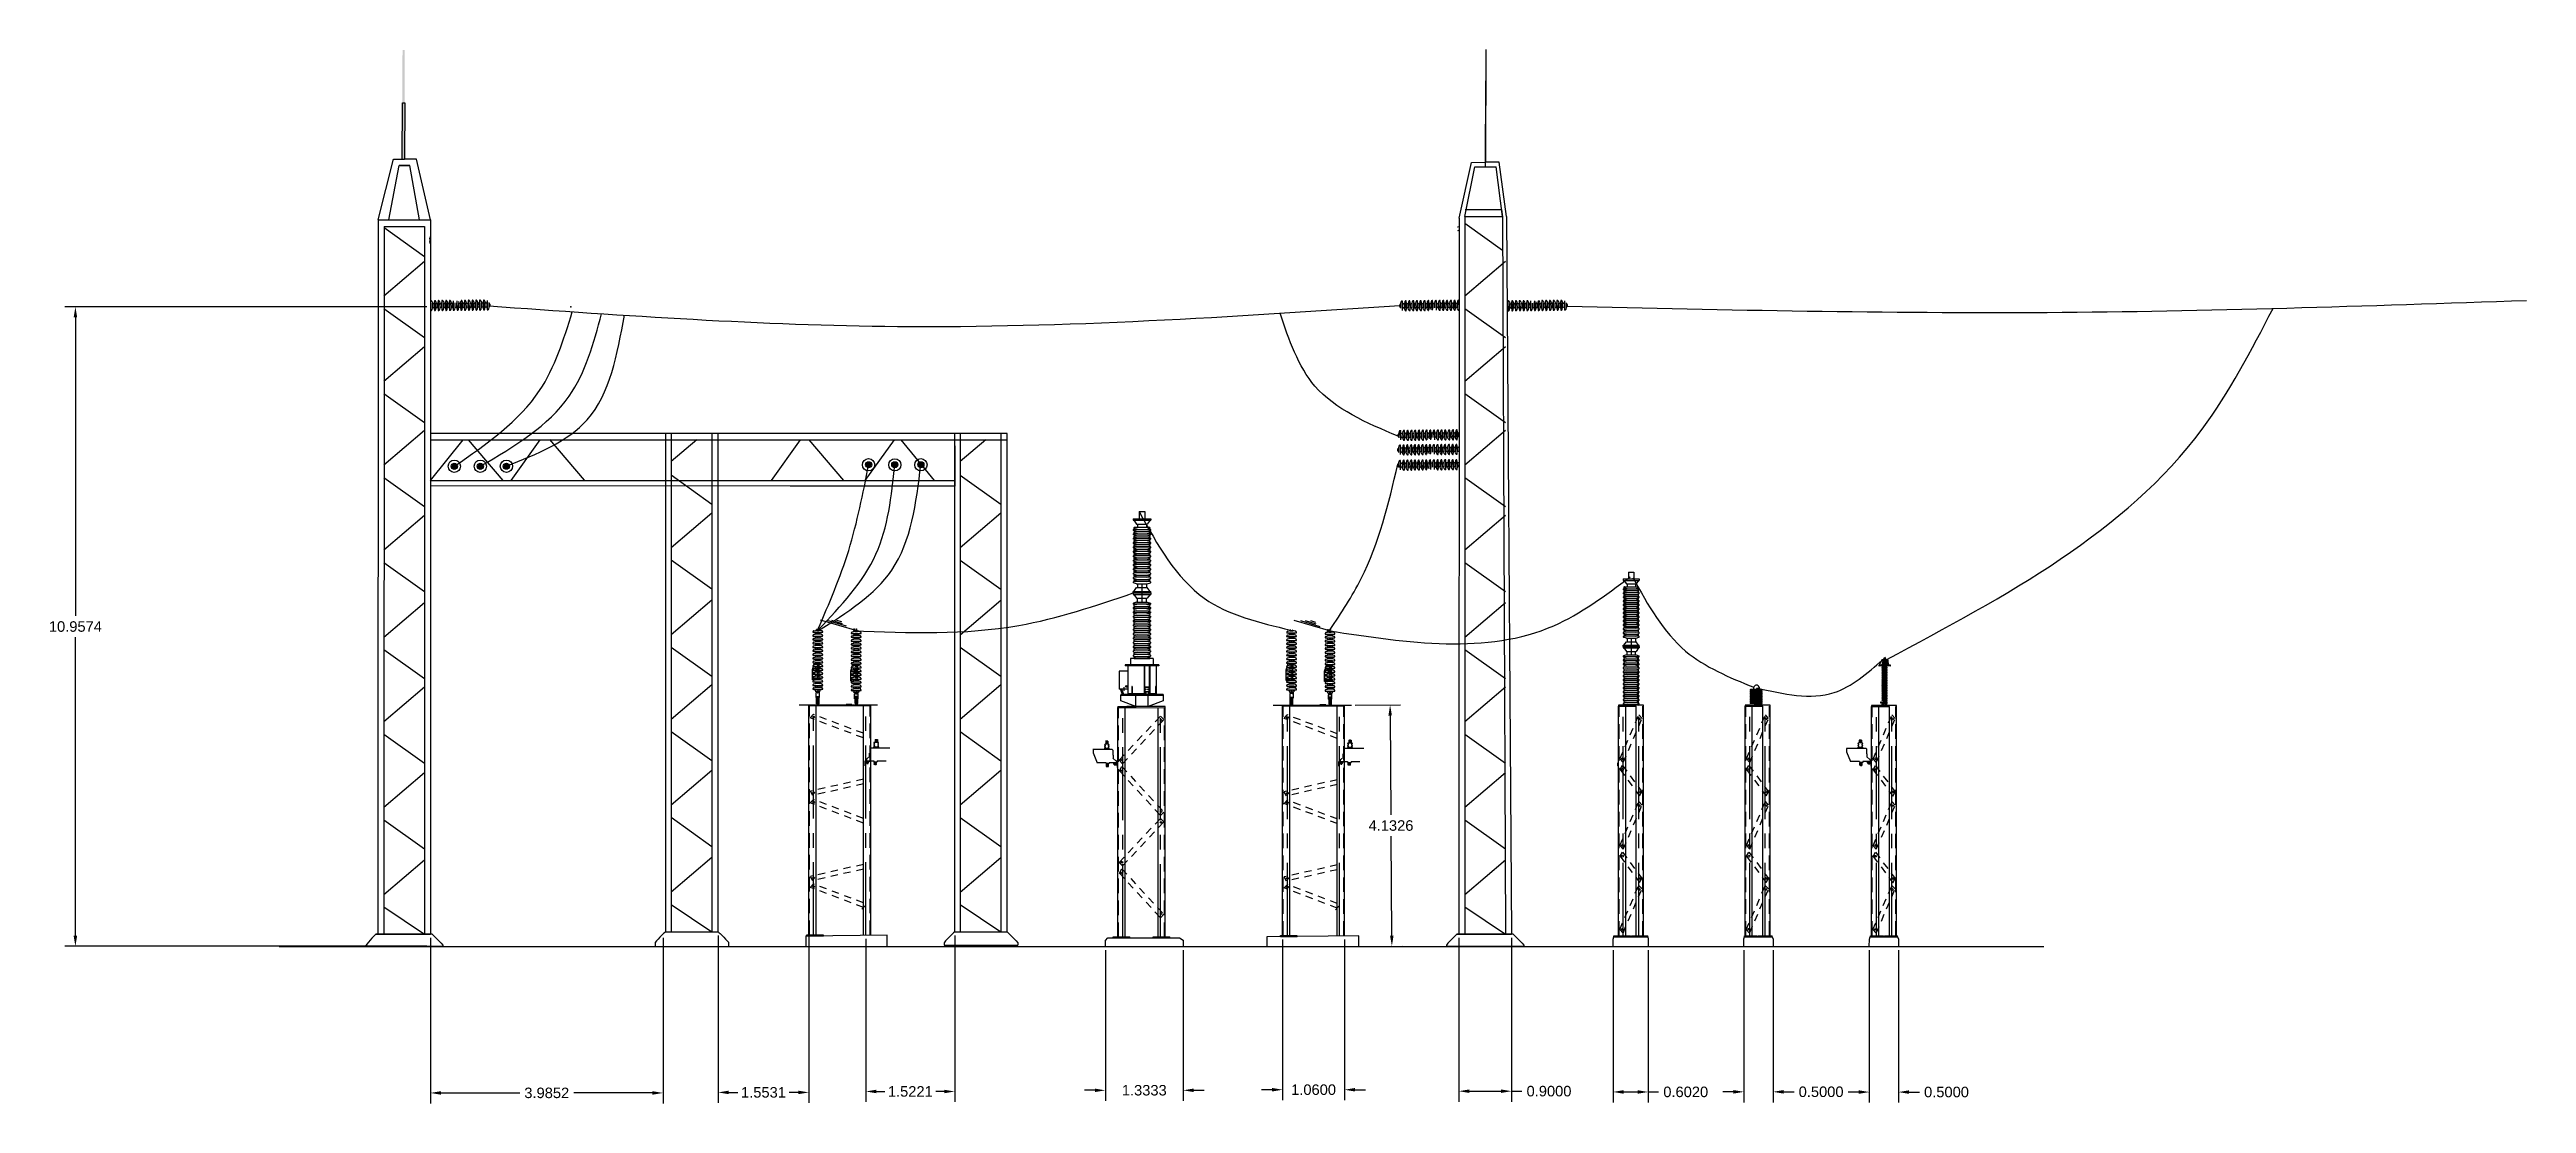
# Model space of a CAD drawing. Header units: inches. Extents: x 25.4 to 67.8, y 12.4 to 30.4.
import ezdxf

# ---------------------------------------------------------------- set-up
doc = ezdxf.new("R2010")
doc.units = ezdxf.units.IN
doc.header["$MEASUREMENT"] = 0
for name, pattern in [('CENTER', [2, 1.25, -0.25, 0.25, -0.25]), ('DASHED', [0.75, 0.5, -0.25]), ('HIDDEN', [0.375, 0.25, -0.125]), ('HIDDEN2', [0.1875, 0.125, -0.0625]), ('HIDDENX2', [0.75, 0.5, -0.25])]:
    doc.linetypes.add(name, pattern=pattern)
for name, color, linetype in [('DIM', 2, 'Continuous'), ('EST', 4, 'Continuous'), ('EXISTENTE', 7, 'Continuous'), ('HUECO', 7, 'Continuous'), ('L50X5', 1, 'Continuous'), ('L75X7', 2, 'Continuous'), ('LAM10', 2, 'Continuous'), ('medidas', 3, 'Continuous'), ('MURO', 1, 'Continuous'), ('OBJ', 7, 'Continuous'), ('referencia', 2, 'Continuous')]:
    doc.layers.add(name, color=color, linetype=linetype)
doc.styles.get("Standard").update_dxf_attribs({"font": 'arial.ttf'})
doc.dimstyles.get("Standard").update_dxf_attribs({"dimtxt": 0.18, "dimasz": 0.18, "dimexe": 0.18, "dimexo": 0.0625, "dimgap": 0.09, "dimtad": 0, "dimtih": 1, "dimtoh": 1, "dimdec": 4, "dimzin": 0, "dimdsep": 46, "dimtxsty": 'Standard', "dimcen": 0.09, "dimadec": 0, "dimazin": 0, "dimtfac": 1, "dimtdec": 4, "dimtofl": 0, "dimtmove": 0, "dimatfit": 3, "dimfxl": 1, "dimtolj": 1, "dimtzin": 0, "dimarcsym": 0})

msp = doc.modelspace()

# ---------------------------------------------------------------- blocks, each defined once
blk = doc.blocks.new('*X24')
at = {"color": 0}
for p, q in [((4976, 7405), (4981, 7410)), ((4976, 7405), (4980, 7410)), ((4976, 7406), (4980, 7410)), ((4976, 7407), (4979, 7410)), ((4976, 7408), (4978, 7410)), ((4976, 7409), (4977, 7410)), ((4976, 7410), (4976, 7410)), ((4977, 7405), (4982, 7410)), ((4978, 7405), (4983, 7410)), ((4979, 7405), (4984, 7410)), ((4980, 7405), (4985, 7410)), ((4981, 7405), (4986, 7410)), ((4982, 7405), (4987, 7410)), ((4983, 7405), (4988, 7410)), ((4983, 7405), (4988, 7410)), ((4984, 7405), (4989, 7410)), ((4985, 7405), (4990, 7410)), ((4986, 7405), (4991, 7410)), ((4987, 7405), (4992, 7410)), ((4988, 7405), (4993, 7410)), ((4989, 7405), (4994, 7410)), ((4990, 7405), (4995, 7410)), ((4991, 7405), (4996, 7410)), ((4991, 7405), (4996, 7410)), ((4992, 7405), (4997, 7410)), ((4993, 7405), (4998, 7410)), ((4994, 7405), (4999, 7410)), ((4995, 7405), (5000, 7410)), ((4996, 7405), (5001, 7410)), ((4997, 7405), (5001, 7409)), ((4998, 7405), (5001, 7408)), ((4998, 7405), (5001, 7407)), ((4999, 7405), (5001, 7406)), ((5000, 7405), (5001, 7406)), ((5001, 7407), (5003, 7410)), ((5001, 7408), (5003, 7410)), ((5001, 7409), (5002, 7410)), ((5001, 7410), (5001, 7410)), ((5001, 7406), (5004, 7410)), ((5001, 7406), (5005, 7410)), ((5001, 7405), (5006, 7410)), ((5002, 7405), (5007, 7410)), ((5003, 7405), (5008, 7410)), ((5004, 7405), (5009, 7410)), ((5005, 7405), (5010, 7410)), ((5006, 7405), (5011, 7410)), ((5006, 7405), (5011, 7410)), ((5007, 7405), (5012, 7410)), ((5008, 7405), (5013, 7410)), ((5009, 7405), (5014, 7410)), ((5010, 7405), (5015, 7410)), ((5011, 7405), (5016, 7410)), ((5012, 7405), (5017, 7410)), ((5013, 7405), (5018, 7410)), ((5013, 7405), (5018, 7410)), ((5014, 7405), (5019, 7410)), ((5015, 7405), (5020, 7410)), ((5016, 7405), (5021, 7410)), ((5017, 7405), (5022, 7410)), ((5018, 7405), (5023, 7410)), ((5019, 7405), (5024, 7410)), ((5020, 7405), (5025, 7410)), ((5021, 7405), (5026, 7410)), ((5021, 7405), (5026, 7409)), ((5022, 7405), (5026, 7408)), ((5023, 7405), (5026, 7408)), ((5024, 7405), (5026, 7407)), ((5025, 7405), (5026, 7406))]:
    blk.add_line(p, q, dxfattribs=at)
blk = doc.blocks.new('*X23')
at = {"color": 0}
for p, q in [((4652, 7405), (4657, 7410)), ((4652, 7406), (4656, 7410)), ((4652, 7407), (4655, 7410)), ((4652, 7407), (4654, 7410)), ((4652, 7408), (4653, 7410)), ((4652, 7409), (4653, 7410)), ((4652, 7410), (4652, 7410)), ((4653, 7405), (4658, 7410)), ((4654, 7405), (4659, 7410)), ((4655, 7405), (4660, 7410)), ((4656, 7405), (4661, 7410)), ((4656, 7405), (4661, 7410)), ((4657, 7405), (4662, 7410)), ((4658, 7405), (4663, 7410)), ((4659, 7405), (4664, 7410)), ((4660, 7405), (4665, 7410)), ((4661, 7405), (4666, 7410)), ((4662, 7405), (4667, 7410)), ((4663, 7405), (4668, 7410)), ((4663, 7405), (4668, 7410)), ((4664, 7405), (4669, 7410)), ((4665, 7405), (4670, 7410)), ((4666, 7405), (4671, 7410)), ((4667, 7405), (4672, 7410)), ((4668, 7405), (4673, 7410)), ((4669, 7405), (4674, 7410)), ((4670, 7405), (4675, 7410)), ((4671, 7405), (4676, 7410)), ((4671, 7405), (4676, 7410)), ((4672, 7405), (4677, 7409)), ((4673, 7405), (4677, 7409)), ((4674, 7405), (4677, 7408)), ((4675, 7405), (4677, 7407)), ((4676, 7405), (4677, 7406)), ((4677, 7408), (4679, 7410)), ((4677, 7409), (4678, 7410)), ((4677, 7409), (4677, 7410)), ((4677, 7407), (4680, 7410)), ((4677, 7406), (4681, 7410)), ((4677, 7405), (4682, 7410)), ((4678, 7405), (4683, 7410)), ((4678, 7405), (4683, 7410)), ((4679, 7405), (4684, 7410)), ((4680, 7405), (4685, 7410)), ((4681, 7405), (4686, 7410)), ((4682, 7405), (4687, 7410)), ((4683, 7405), (4688, 7410)), ((4684, 7405), (4689, 7410)), ((4685, 7405), (4690, 7410)), ((4686, 7405), (4691, 7410)), ((4686, 7405), (4691, 7410)), ((4687, 7405), (4692, 7410)), ((4688, 7405), (4693, 7410)), ((4689, 7405), (4694, 7410)), ((4690, 7405), (4695, 7410)), ((4691, 7405), (4696, 7410)), ((4692, 7405), (4697, 7410)), ((4693, 7405), (4698, 7410)), ((4694, 7405), (4699, 7410)), ((4694, 7405), (4699, 7410)), ((4695, 7405), (4700, 7410)), ((4696, 7405), (4701, 7410)), ((4697, 7405), (4702, 7410)), ((4698, 7405), (4702, 7409)), ((4699, 7405), (4702, 7408)), ((4700, 7405), (4702, 7407)), ((4701, 7405), (4702, 7406)), ((4701, 7405), (4702, 7405))]:
    blk.add_line(p, q, dxfattribs=at)
blk = doc.blocks.new('*D82')
at = {"layer": 'Defpoints', "color": 0, "transparency": 16777216}
for p in [(31.914, 15.278), (35.899, 15.278), (35.899, 12.558)]:
    blk.add_point(p, dxfattribs=at)
at = {"layer": 'medidas', "color": 0, "lineweight": -2, "transparency": 16777216}
for p, q in [((31.914, 15.215), (31.914, 12.378)), ((35.899, 15.215), (35.899, 12.378)), ((32.094, 12.558), (33.444, 12.558)), ((35.719, 12.558), (34.369, 12.558))]:
    blk.add_line(p, q, dxfattribs=at)
at = {"layer": 'medidas', "color": 0, "transparency": 16777216}
for points in [[(32.094, 12.588), (32.094, 12.528), (31.914, 12.558)], [(35.719, 12.588), (35.719, 12.528), (35.899, 12.558)]]:
    blk.add_solid(points, dxfattribs=at)
at = {"layer": 'medidas', "color": 0, "transparency": 16777216, "insert": (33.907, 12.558), "char_height": 0.18, "attachment_point": 5}
blk.add_mtext('\\A1;3.9852', dxfattribs=at)
blk = doc.blocks.new('*D83')
at = {"layer": 'Defpoints', "color": 0, "transparency": 16777216}
for p in [(36.845, 15.32), (38.398, 15.32), (38.398, 12.567)]:
    blk.add_point(p, dxfattribs=at)
at = {"layer": 'medidas', "color": 0, "lineweight": -2, "transparency": 16777216}
for p, q in [((36.845, 15.258), (36.845, 12.387)), ((38.398, 15.258), (38.398, 12.387)), ((37.025, 12.567), (37.184, 12.567)), ((38.218, 12.567), (38.059, 12.567))]:
    blk.add_line(p, q, dxfattribs=at)
at = {"layer": 'medidas', "color": 0, "transparency": 16777216}
for points in [[(37.025, 12.597), (37.025, 12.537), (36.845, 12.567)], [(38.218, 12.597), (38.218, 12.537), (38.398, 12.567)]]:
    blk.add_solid(points, dxfattribs=at)
at = {"layer": 'medidas', "color": 0, "transparency": 16777216, "insert": (37.621, 12.567), "char_height": 0.18, "attachment_point": 5}
blk.add_mtext('\\A1;1.5531', dxfattribs=at)
blk = doc.blocks.new('*D84')
at = {"layer": 'Defpoints', "color": 0, "transparency": 16777216}
for p in [(40.898, 15.318), (39.376, 15.261), (39.376, 12.583)]:
    blk.add_point(p, dxfattribs=at)
at = {"layer": 'medidas', "color": 0, "lineweight": -2, "transparency": 16777216}
for p, q in [((39.376, 15.198), (39.376, 12.403)), ((40.898, 15.256), (40.898, 12.403)), ((39.556, 12.583), (39.699, 12.583)), ((40.718, 12.583), (40.575, 12.583))]:
    blk.add_line(p, q, dxfattribs=at)
at = {"layer": 'medidas', "color": 0, "transparency": 16777216}
for points in [[(39.556, 12.613), (39.556, 12.553), (39.376, 12.583)], [(40.718, 12.613), (40.718, 12.553), (40.898, 12.583)]]:
    blk.add_solid(points, dxfattribs=at)
at = {"layer": 'medidas', "color": 0, "transparency": 16777216, "insert": (40.137, 12.583), "char_height": 0.18, "attachment_point": 5}
blk.add_mtext('\\A1;1.5221', dxfattribs=at)
blk = doc.blocks.new('*D85')
at = {"layer": 'Defpoints', "color": 0, "transparency": 16777216}
for p in [(47.697, 19.201), (47.727, 15.068), (48.39, 15.073)]:
    blk.add_point(p, dxfattribs=at)
at = {"layer": 'medidas', "color": 0, "lineweight": -2, "transparency": 16777216}
for p, q in [((47.76, 19.201), (48.54, 19.207)), ((48.361, 19.026), (48.374, 17.321)), ((48.389, 15.253), (48.376, 16.957)), ((47.79, 15.069), (48.57, 15.074))]:
    blk.add_line(p, q, dxfattribs=at)
at = {"layer": 'medidas', "color": 0, "transparency": 16777216}
for points in [[(48.391, 19.026), (48.331, 19.025), (48.36, 19.206)], [(48.419, 15.253), (48.359, 15.253), (48.39, 15.073)]]:
    blk.add_solid(points, dxfattribs=at)
at = {"layer": 'medidas', "color": 0, "transparency": 16777216, "insert": (48.375, 17.139), "char_height": 0.18, "attachment_point": 5}
blk.add_mtext('\\A1;4.1326', dxfattribs=at)
blk = doc.blocks.new('*D86')
at = {"layer": 'Defpoints', "color": 0, "transparency": 16777216}
for p in [(46.518, 15.252), (47.578, 15.252), (47.578, 12.613)]:
    blk.add_point(p, dxfattribs=at)
at = {"layer": 'medidas', "color": 0, "lineweight": -2, "transparency": 16777216}
for p, q in [((46.518, 15.189), (46.518, 12.433)), ((47.578, 15.189), (47.578, 12.433)), ((46.338, 12.613), (46.158, 12.613)), ((47.758, 12.613), (47.938, 12.613))]:
    blk.add_line(p, q, dxfattribs=at)
at = {"layer": 'medidas', "color": 0, "transparency": 16777216}
for points in [[(46.338, 12.643), (46.338, 12.583), (46.518, 12.613)], [(47.758, 12.643), (47.758, 12.583), (47.578, 12.613)]]:
    blk.add_solid(points, dxfattribs=at)
at = {"layer": 'medidas', "color": 0, "transparency": 16777216, "insert": (47.048, 12.613), "char_height": 0.18, "attachment_point": 5}
blk.add_mtext('\\A1;1.0600', dxfattribs=at)
blk = doc.blocks.new('*D87')
at = {"layer": 'Defpoints', "color": 0, "transparency": 16777216}
for p in [(43.48, 15.069), (44.814, 15.069), (44.814, 12.603)]:
    blk.add_point(p, dxfattribs=at)
at = {"layer": 'medidas', "color": 0, "lineweight": -2, "transparency": 16777216}
for p, q in [((43.48, 15.007), (43.48, 12.423)), ((44.814, 15.007), (44.814, 12.423)), ((43.3, 12.603), (43.12, 12.603)), ((44.994, 12.603), (45.174, 12.603))]:
    blk.add_line(p, q, dxfattribs=at)
at = {"layer": 'medidas', "color": 0, "transparency": 16777216}
for points in [[(43.3, 12.633), (43.3, 12.573), (43.48, 12.603)], [(44.994, 12.633), (44.994, 12.573), (44.814, 12.603)]]:
    blk.add_solid(points, dxfattribs=at)
at = {"layer": 'medidas', "color": 0, "transparency": 16777216, "insert": (44.147, 12.603), "char_height": 0.18, "attachment_point": 5}
blk.add_mtext('\\A1;1.3333', dxfattribs=at)
blk = doc.blocks.new('*D90')
at = {"layer": 'Defpoints', "color": 0, "transparency": 16777216}
for p in [(31.916, 26.028), (25.829, 15.071), (31.914, 15.071)]:
    blk.add_point(p, dxfattribs=at)
at = {"layer": 'medidas', "color": 0, "lineweight": -2, "transparency": 16777216}
for p, q in [((31.853, 26.028), (25.649, 26.028)), ((25.829, 25.848), (25.829, 20.731)), ((25.829, 15.251), (25.829, 20.367)), ((31.852, 15.071), (25.649, 15.071))]:
    blk.add_line(p, q, dxfattribs=at)
at = {"layer": 'medidas', "color": 0, "transparency": 16777216}
for points in [[(25.799, 25.848), (25.859, 25.848), (25.829, 26.028)], [(25.799, 15.251), (25.859, 15.251), (25.829, 15.071)]]:
    blk.add_solid(points, dxfattribs=at)
at = {"layer": 'medidas', "color": 0, "transparency": 16777216, "insert": (25.829, 20.549), "char_height": 0.18, "attachment_point": 5}
blk.add_mtext('\\A1;10.9574', dxfattribs=at)
blk = doc.blocks.new('*D92')
at = {"layer": 'Defpoints', "color": 0, "transparency": 16777216}
for p in [(52.18, 15.07), (52.782, 15.07), (52.782, 12.575)]:
    blk.add_point(p, dxfattribs=at)
at = {"layer": 'medidas', "color": 0, "lineweight": -2, "transparency": 16777216}
for p, q in [((52.18, 15.007), (52.18, 12.395)), ((52.782, 15.007), (52.782, 12.395)), ((52.36, 12.575), (52.602, 12.575)), ((52.782, 12.575), (52.962, 12.575))]:
    blk.add_line(p, q, dxfattribs=at)
at = {"layer": 'medidas', "color": 0, "transparency": 16777216}
for points in [[(52.36, 12.605), (52.36, 12.545), (52.18, 12.575)], [(52.602, 12.605), (52.602, 12.545), (52.782, 12.575)]]:
    blk.add_solid(points, dxfattribs=at)
at = {"layer": 'medidas', "color": 0, "transparency": 16777216, "insert": (53.426, 12.575), "char_height": 0.18, "attachment_point": 5}
blk.add_mtext('\\A1;0.6020', dxfattribs=at)
blk = doc.blocks.new('*D93')
at = {"layer": 'Defpoints', "color": 0, "transparency": 16777216}
for p in [(49.54, 15.278), (50.44, 15.278), (50.44, 12.588)]:
    blk.add_point(p, dxfattribs=at)
at = {"layer": 'medidas', "color": 0, "lineweight": -2, "transparency": 16777216}
for p, q in [((49.54, 15.215), (49.54, 12.408)), ((50.44, 15.215), (50.44, 12.408)), ((49.72, 12.588), (50.26, 12.588)), ((50.44, 12.588), (50.62, 12.588))]:
    blk.add_line(p, q, dxfattribs=at)
at = {"layer": 'medidas', "color": 0, "transparency": 16777216}
for points in [[(49.72, 12.618), (49.72, 12.558), (49.54, 12.588)], [(50.26, 12.618), (50.26, 12.558), (50.44, 12.588)]]:
    blk.add_solid(points, dxfattribs=at)
at = {"layer": 'medidas', "color": 0, "transparency": 16777216, "insert": (51.083, 12.588), "char_height": 0.18, "attachment_point": 5}
blk.add_mtext('\\A1;0.9000', dxfattribs=at)
blk = doc.blocks.new('*D94')
at = {"layer": 'Defpoints', "color": 0, "transparency": 16777216}
for p in [(54.422, 15.066), (54.922, 15.066), (54.922, 12.577)]:
    blk.add_point(p, dxfattribs=at)
at = {"layer": 'medidas', "color": 0, "lineweight": -2, "transparency": 16777216}
for p, q in [((54.422, 15.004), (54.422, 12.397)), ((54.922, 15.004), (54.922, 12.397)), ((54.242, 12.577), (54.062, 12.577)), ((55.102, 12.577), (55.282, 12.577))]:
    blk.add_line(p, q, dxfattribs=at)
at = {"layer": 'medidas', "color": 0, "transparency": 16777216}
for points in [[(54.242, 12.607), (54.242, 12.547), (54.422, 12.577)], [(55.102, 12.607), (55.102, 12.547), (54.922, 12.577)]]:
    blk.add_solid(points, dxfattribs=at)
at = {"layer": 'medidas', "color": 0, "transparency": 16777216, "insert": (55.746, 12.577), "char_height": 0.18, "attachment_point": 5}
blk.add_mtext('\\A1;0.5000', dxfattribs=at)
blk = doc.blocks.new('*D95')
at = {"layer": 'Defpoints', "color": 0, "transparency": 16777216}
for p in [(56.572, 15.069), (57.072, 15.069), (57.072, 12.573)]:
    blk.add_point(p, dxfattribs=at)
at = {"layer": 'medidas', "color": 0, "lineweight": -2, "transparency": 16777216}
for p, q in [((56.572, 15.006), (56.572, 12.393)), ((57.072, 15.006), (57.072, 12.393)), ((56.392, 12.573), (56.212, 12.573)), ((57.252, 12.573), (57.432, 12.573))]:
    blk.add_line(p, q, dxfattribs=at)
at = {"layer": 'medidas', "color": 0, "transparency": 16777216}
for points in [[(56.392, 12.603), (56.392, 12.543), (56.572, 12.573)], [(57.252, 12.603), (57.252, 12.543), (57.072, 12.573)]]:
    blk.add_solid(points, dxfattribs=at)
at = {"layer": 'medidas', "color": 0, "transparency": 16777216, "insert": (57.895, 12.573), "char_height": 0.18, "attachment_point": 5}
blk.add_mtext('\\A1;0.5000', dxfattribs=at)

# ---------------------------------------------------------------- dimensions: what is measured, and where the dimension line sits
at = {"layer": 'medidas', "color": 40, "true_color": 0xf8d731}
dim = msp.add_linear_dim(base=(25.82874, 15.07063), p1=(31.91599, 26.02802), p2=(31.91407, 15.07063), angle=90, dimstyle='Standard', dxfattribs=at)
dim.commit()
dim.dimension.update_dxf_attribs({"geometry": '*D90', "text_midpoint": (25.82874, 20.54932)})
dim = msp.add_aligned_dim(p1=(47.6973, 19.20079), p2=(47.7274, 15.06831), distance=0.66265, dimstyle='Standard', dxfattribs=at)
dim.commit()
dim.dimension.update_dxf_attribs({"geometry": '*D85', "text_midpoint": (48.37498, 17.13938)})
for base, p1, p2, picture, middle in [((38.39798, 12.56667), (36.84485, 15.32007), (38.39798, 15.32007), '*D83', (37.62142, 12.56667)), ((39.37571, 12.58301), (40.89782, 15.31813), (39.37571, 15.26073), '*D84', (40.13677, 12.58301)), ((35.89923, 12.55786), (31.91407, 15.27789), (35.89923, 15.27789), '*D82', (33.90665, 12.55786)), ((44.81368, 12.60312), (43.48042, 15.06929), (44.81368, 15.06929), '*D87', (44.14705, 12.60312)), ((47.57759, 12.61264), (46.51759, 15.25165), (47.57759, 15.25165), '*D86', (47.04759, 12.61264)), ((50.43973, 12.58825), (49.53973, 15.27772), (50.43973, 15.27772), '*D93', (51.08306, 12.58825)), ((52.78243, 12.57501), (52.18039, 15.06994), (52.78243, 15.06994), '*D92', (53.42575, 12.57501)), ((54.92227, 12.57658), (54.42227, 15.06602), (54.92227, 15.06602), '*D94', (55.74559, 12.57658)), ((57.07208, 12.57284), (56.57208, 15.06854), (57.07208, 15.06854), '*D95', (57.8954, 12.57284))]:
    dim = msp.add_linear_dim(base=base, p1=p1, p2=p2, dimstyle='Standard', dxfattribs=at)
    dim.commit()
    dim.dimension.update_dxf_attribs({"geometry": picture, "text_midpoint": middle})

# ---------------------------------------------------------------- hatches: boundary and pattern name
at = {"layer": 'DIM'}
h = msp.add_hatch(color=256, dxfattribs=at)
h.dxf.hatch_style = 1
h.paths.add_polyline_path([(32.3754, 23.29576, 1), (32.27026, 23.29576, 1)])
h = msp.add_hatch(color=256, dxfattribs=at)
h.dxf.hatch_style = 1
h.paths.add_polyline_path([(32.82102, 23.29552, 1), (32.71589, 23.29552, 1)])
h = msp.add_hatch(color=256, dxfattribs=at)
h.dxf.hatch_style = 1
h.paths.add_polyline_path([(33.26731, 23.29622, 1), (33.16217, 23.29622, 1)])
h = msp.add_hatch(color=256, dxfattribs=at)
h.dxf.hatch_style = 1
h.paths.add_polyline_path([(39.47587, 23.32116, 1), (39.37073, 23.32116, 1)])
h = msp.add_hatch(color=256, dxfattribs=at)
h.dxf.hatch_style = 1
h.paths.add_polyline_path([(39.92438, 23.32091, 1), (39.81924, 23.32091, 1)])
h = msp.add_hatch(color=256, dxfattribs=at)
h.dxf.hatch_style = 1
h.paths.add_polyline_path([(40.37067, 23.32162, 1), (40.26553, 23.32162, 1)])
at = {"layer": 'referencia'}
h = msp.add_hatch(color=256, dxfattribs=at)
h.dxf.hatch_style = 1
h.paths.add_polyline_path([(31.47427, 30.42908), (31.43495, 30.42921), (31.42848, 28.56091), (31.4678, 28.56091)])

# ---------------------------------------------------------------- linework, layer by layer
at = {"color": 2}
for p, q in [((31.90818, 27.22136), (31.90828, 27.21161)), ((31.90912, 27.12869), (31.90924, 27.11712)), ((31.97618, 26.10153), (31.97628, 26.09178)), ((31.97712, 26.00885), (31.97724, 25.99728)), ((32.04035, 26.10223), (32.04045, 26.09247)), ((32.04129, 26.00955), (32.04141, 25.99798)), ((32.10547, 26.10284), (32.10557, 26.09309)), ((32.10641, 26.01016), (32.10653, 25.99859)), ((32.17059, 26.1035), (32.17068, 26.09375)), ((32.17153, 26.01082), (32.17164, 25.99926)), ((32.23476, 26.10415), (32.23486, 26.0944)), ((32.2357, 26.01147), (32.23582, 25.99991)), ((32.29893, 26.10485), (32.29903, 26.0951)), ((32.29987, 26.01217), (32.29999, 26.00061)), ((32.36499, 26.01278), (32.36511, 26.00122)), ((32.42822, 26.10611), (32.42832, 26.09636)), ((32.42916, 26.01343), (32.42928, 26.00187)), ((32.49239, 26.10681), (32.49249, 26.09706)), ((32.49333, 26.01413), (32.49345, 26.00257)), ((32.55751, 26.10742), (32.55761, 26.09767)), ((32.55845, 26.01475), (32.55857, 26.00318)), ((32.62263, 26.10808), (32.62273, 26.09833)), ((32.62357, 26.01541), (32.62369, 26.00384)), ((32.6868, 26.10873), (32.6869, 26.09898)), ((32.68774, 26.01606), (32.68786, 26.00449)), ((32.75098, 26.10943), (32.75107, 26.09968)), ((32.75192, 26.01676), (32.75203, 26.00519)), ((32.81609, 26.11005), (32.81619, 26.1003)), ((32.81703, 26.01737), (32.81715, 26.0058)), ((32.87313, 26.02596), (32.85273, 26.01511)), ((48.58429, 26.07808), (48.60469, 26.08893)), ((48.64038, 26.08668), (48.64026, 26.09824)), ((48.64132, 25.994), (48.64122, 26.00375)), ((48.7055, 26.08729), (48.70538, 26.09885)), ((48.70644, 25.99461), (48.70634, 26.00436)), ((48.76967, 26.08799), (48.76955, 26.09955)), ((48.77061, 25.99531), (48.77051, 26.00506)), ((48.83384, 26.08864), (48.83373, 26.10021)), ((48.83478, 25.99596), (48.83469, 26.00571)), ((48.89896, 26.0893), (48.89884, 26.10087)), ((48.8999, 25.99662), (48.8998, 26.00637)), ((48.96408, 26.08991), (48.96396, 26.10148)), ((48.96502, 25.99724), (48.96492, 26.00699)), ((49.02825, 26.09061), (49.02813, 26.10218)), ((49.02919, 25.99794), (49.02909, 26.00769)), ((49.09243, 26.09126), (49.09231, 26.10283)), ((49.15754, 26.09188), (49.15742, 26.10344)), ((49.15848, 25.9992), (49.15838, 26.00895)), ((49.22172, 26.09257), (49.2216, 26.10414)), ((49.22266, 25.9999), (49.22256, 26.00965)), ((49.28589, 26.09323), (49.28577, 26.10479)), ((49.28683, 26.00055), (49.28673, 26.0103)), ((49.35101, 26.09389), (49.35089, 26.10545)), ((49.35195, 26.00121), (49.35185, 26.01096)), ((49.41612, 26.0945), (49.41601, 26.10606)), ((49.41706, 26.00182), (49.41696, 26.01157)), ((49.4803, 26.0952), (49.48018, 26.10676)), ((49.48124, 26.00252), (49.48114, 26.01227)), ((49.54447, 26.09585), (49.54435, 26.10741)), ((49.54541, 26.00317), (49.54531, 26.01292)), ((50.37546, 26.09695), (50.37556, 26.0872)), ((50.3764, 26.00428), (50.37652, 25.99271)), ((50.43963, 26.0976), (50.43973, 26.08785)), ((50.44057, 26.00493), (50.44069, 25.99336)), ((50.50381, 26.0983), (50.50391, 26.08855)), ((50.50475, 26.00563), (50.50486, 25.99406)), ((50.56892, 26.09892), (50.56902, 26.08917)), ((50.56986, 26.00624), (50.56998, 25.99467)), ((50.63404, 26.09958), (50.63414, 26.08983)), ((50.63498, 26.0069), (50.6351, 25.99533)), ((50.69821, 26.10023), (50.69831, 26.09048)), ((50.69915, 26.00755), (50.69927, 25.99598)), ((50.76239, 26.10093), (50.76249, 26.09118)), ((50.76333, 26.00825), (50.76344, 25.99668)), ((50.82844, 26.00886), (50.82856, 25.9973)), ((50.89168, 26.10219), (50.89178, 26.09244)), ((50.89262, 26.00951), (50.89274, 25.99795)), ((50.95585, 26.10289), (50.95595, 26.09314)), ((50.95679, 26.01021), (50.95691, 25.99865)), ((51.02097, 26.1035), (51.02107, 26.09375)), ((51.02191, 26.01082), (51.02203, 25.99926)), ((51.08608, 26.10416), (51.08618, 26.09441)), ((51.08702, 26.01149), (51.08714, 25.99992)), ((51.15026, 26.10481), (51.15036, 26.09506)), ((51.1512, 26.01214), (51.15132, 26.00057)), ((51.21443, 26.10551), (51.21453, 26.09576)), ((51.21537, 26.01284), (51.21549, 26.00127)), ((51.27955, 26.10612), (51.27965, 26.09637)), ((51.28049, 26.01345), (51.28061, 26.00188)), ((51.33658, 26.02204), (51.31618, 26.01119)), ((48.55477, 23.8578), (48.57517, 23.86865)), ((48.61086, 23.86639), (48.61075, 23.87796)), ((48.6118, 23.77371), (48.6117, 23.78346)), ((48.67598, 23.867), (48.67586, 23.87857)), ((48.67692, 23.77433), (48.67682, 23.78408)), ((48.74015, 23.8677), (48.74004, 23.87927)), ((48.74109, 23.77503), (48.74099, 23.78478)), ((48.80433, 23.86835), (48.80421, 23.87992)), ((48.80527, 23.77568), (48.80517, 23.78543)), ((48.86944, 23.86901), (48.86933, 23.88058)), ((48.87038, 23.77634), (48.87029, 23.78609)), ((48.93456, 23.86963), (48.93444, 23.88119)), ((48.9355, 23.77695), (48.9354, 23.7867)), ((48.99873, 23.87033), (48.99862, 23.88189)), ((48.99967, 23.77765), (48.99958, 23.7874)), ((49.06291, 23.87098), (49.06279, 23.88254)), ((49.12802, 23.87159), (49.12791, 23.88315)), ((49.12896, 23.77891), (49.12887, 23.78866)), ((49.1922, 23.87229), (49.19208, 23.88385)), ((49.19314, 23.77961), (49.19304, 23.78936)), ((49.25637, 23.87294), (49.25625, 23.88451)), ((49.25731, 23.78026), (49.25721, 23.79001)), ((49.32149, 23.8736), (49.32137, 23.88517)), ((49.32243, 23.78092), (49.32233, 23.79067)), ((49.3866, 23.87421), (49.38649, 23.88578)), ((49.38754, 23.78154), (49.38745, 23.79129)), ((49.45078, 23.87491), (49.45066, 23.88648)), ((49.45172, 23.78223), (49.45162, 23.79199)), ((49.51495, 23.87556), (49.51483, 23.88713)), ((49.51589, 23.78289), (49.51579, 23.79264)), ((49.53812, 23.87588), (49.53896, 23.79295)), ((48.55012, 23.60806), (48.57052, 23.61891)), ((48.55108, 23.34681), (48.57148, 23.35766)), ((48.60621, 23.61665), (48.6061, 23.62822)), ((48.60715, 23.52397), (48.60705, 23.53372)), ((48.60717, 23.35541), (48.60706, 23.36698)), ((48.67133, 23.61726), (48.67121, 23.62883)), ((48.67227, 23.52459), (48.67217, 23.53434)), ((48.67229, 23.35602), (48.67217, 23.36759)), ((48.7355, 23.61796), (48.73539, 23.62953)), ((48.73644, 23.52529), (48.73635, 23.53504)), ((48.73646, 23.35672), (48.73635, 23.36829)), ((48.79968, 23.61861), (48.79956, 23.63018)), ((48.80062, 23.52594), (48.80052, 23.53569)), ((48.80064, 23.35737), (48.80052, 23.36894)), ((48.86479, 23.61927), (48.86468, 23.63084)), ((48.86573, 23.5266), (48.86564, 23.53635)), ((48.86575, 23.35803), (48.86564, 23.3696)), ((48.92991, 23.61989), (48.92979, 23.63145)), ((48.93085, 23.52721), (48.93075, 23.53696)), ((48.93087, 23.35864), (48.93075, 23.37021)), ((48.99408, 23.62059), (48.99397, 23.63215)), ((48.99502, 23.52791), (48.99493, 23.53766)), ((48.99504, 23.35934), (48.99493, 23.37091)), ((49.05826, 23.62124), (49.05814, 23.6328)), ((49.05922, 23.36), (49.0591, 23.37156)), ((49.12337, 23.62185), (49.12326, 23.63341)), ((49.12431, 23.52917), (49.12422, 23.53892)), ((49.12434, 23.36061), (49.12422, 23.37217)), ((49.18755, 23.62255), (49.18743, 23.63411)), ((49.18849, 23.52987), (49.18839, 23.53962)), ((49.18851, 23.36131), (49.18839, 23.37287)), ((49.25172, 23.6232), (49.2516, 23.63477)), ((49.25266, 23.53052), (49.25256, 23.54027)), ((49.25268, 23.36196), (49.25256, 23.37352)), ((49.31684, 23.62386), (49.31672, 23.63543)), ((49.31778, 23.53118), (49.31768, 23.54093)), ((49.3178, 23.36262), (49.31768, 23.37418)), ((49.38195, 23.62447), (49.38184, 23.63604)), ((49.3829, 23.5318), (49.3828, 23.54155)), ((49.38292, 23.36323), (49.3828, 23.3748)), ((49.44613, 23.62517), (49.44601, 23.63674)), ((49.44707, 23.5325), (49.44697, 23.54225)), ((49.44709, 23.36393), (49.44697, 23.3755)), ((49.5103, 23.62582), (49.51018, 23.63739)), ((49.51124, 23.53315), (49.51114, 23.5429)), ((49.51126, 23.36458), (49.51114, 23.37615)), ((49.5384, 23.62702), (49.53924, 23.54409)), ((49.53936, 23.36577), (49.5402, 23.28285)), ((48.60811, 23.26273), (48.60802, 23.27248)), ((48.67323, 23.26334), (48.67313, 23.2731)), ((48.7374, 23.26404), (48.73731, 23.27379)), ((48.80158, 23.2647), (48.80148, 23.27445)), ((48.8667, 23.26536), (48.8666, 23.27511)), ((48.93181, 23.26597), (48.93171, 23.27572)), ((48.99599, 23.26667), (48.99589, 23.27642)), ((49.12528, 23.26793), (49.12518, 23.27768)), ((49.18945, 23.26863), (49.18935, 23.27838)), ((49.25362, 23.26928), (49.25352, 23.27903)), ((49.31874, 23.26994), (49.31864, 23.27969)), ((49.38386, 23.27055), (49.38376, 23.2803)), ((49.44803, 23.27125), (49.44793, 23.281)), ((49.5122, 23.2719), (49.5121, 23.28166)), ((44.05743, 22.52188), (44.15718, 22.52188)), ((44.05743, 22.52188), (44.05743, 22.39768)), ((44.15718, 22.52188), (44.15718, 22.39768)), ((43.9567, 22.39768), (44.25791, 22.39768)), ((43.9567, 22.39768), (43.9567, 22.37029)), ((43.9567, 22.37029), (44.25791, 22.37029)), ((43.96707, 22.21407), (44.24754, 22.21407)), ((43.96707, 22.13946), (44.24754, 22.13946)), ((43.96912, 22.37029), (44.01643, 22.30614)), ((43.97949, 22.25137), (44.23512, 22.25137)), ((43.97949, 22.17676), (44.23512, 22.17676)), ((43.97949, 22.10215), (44.23512, 22.10215)), ((44.01643, 22.30614), (44.19818, 22.30614)), ((44.02907, 22.30614), (44.02907, 22.25137)), ((44.18554, 22.30614), (44.18554, 22.25137)), ((44.24549, 22.37029), (44.19818, 22.30614)), ((44.25791, 22.39768), (44.25791, 22.37029)), ((43.96707, 22.06485), (44.24754, 22.06485)), ((44.24754, 22.06485), (43.96707, 22.06485)), ((43.96707, 21.99024), (44.24754, 21.99024)), ((43.96707, 21.91563), (44.24754, 21.91563)), ((44.24754, 21.91563), (43.96707, 21.91563)), ((43.96707, 21.84101), (44.24754, 21.84101)), ((43.96707, 21.7664), (44.24754, 21.7664)), ((44.24754, 21.7664), (43.96707, 21.7664)), ((43.96707, 21.69179), (44.24754, 21.69179)), ((43.97949, 22.02754), (44.23512, 22.02754)), ((43.97949, 21.95293), (44.23512, 21.95293)), ((43.97949, 21.87832), (44.23512, 21.87832)), ((43.97949, 21.80371), (44.23512, 21.80371)), ((43.97949, 21.7291), (44.23512, 21.7291)), ((43.97949, 21.65449), (44.23512, 21.65449)), ((43.96707, 21.61718), (44.24754, 21.61718)), ((44.24754, 21.61718), (43.96707, 21.61718)), ((43.96707, 21.54257), (44.24754, 21.54257)), ((44.24754, 21.46796), (43.96707, 21.46796)), ((44.24754, 21.39335), (43.96707, 21.39335)), ((44.24754, 21.31874), (43.96707, 21.31874)), ((43.97949, 21.57988), (44.23512, 21.57988)), ((43.97949, 21.50527), (44.23512, 21.50527)), ((43.97949, 21.43065), (44.23512, 21.43065)), ((43.97949, 21.35604), (44.23512, 21.35604)), ((44.01599, 21.28143), (44.19862, 21.28143)), ((44.02907, 21.28143), (44.02907, 21.21709)), ((44.10731, 21.27987), (44.10731, 20.97123)), ((44.18554, 21.28143), (44.18554, 21.21709)), ((52.35508, 21.36584, -1525.58201), (52.62943, 21.36584, -1525.58201)), ((52.35508, 21.36584, -1525.58201), (52.35508, 21.3409, -1525.58201)), ((52.35508, 21.3409, -1525.58201), (52.62943, 21.3409, -1525.58201)), ((52.3664, 21.3409, -1525.58201), (52.40949, 21.28246, -1525.58201)), ((52.37584, 21.23258, -1525.58201), (52.60868, 21.23258, -1525.58201)), ((52.40949, 21.28246, -1525.58201), (52.57503, 21.28246, -1525.58201)), ((52.421, 21.28246, -1525.58201), (52.421, 21.23258, -1525.58201)), ((52.44683, 21.47896, -1525.58201), (52.53769, 21.47896, -1525.58201)), ((52.44683, 21.47896, -1525.58201), (52.44683, 21.36584, -1525.58201)), ((52.53769, 21.47896, -1525.58201), (52.53769, 21.36584, -1525.58201)), ((52.56352, 21.28246, -1525.58201), (52.56352, 21.23258, -1525.58201)), ((52.61812, 21.3409, -1525.58201), (52.57503, 21.28246, -1525.58201)), ((52.62943, 21.36584, -1525.58201), (52.62943, 21.3409, -1525.58201)), ((43.9567, 21.15293), (44.25791, 21.15293)), ((43.9567, 21.12555), (43.9567, 21.15293)), ((43.9567, 21.12555), (44.25791, 21.12555)), ((43.9567, 21.12555), (43.9567, 21.09817)), ((43.9567, 21.09817), (44.25791, 21.09817)), ((44.24754, 20.93236), (43.96707, 20.93236)), ((44.24754, 20.85775), (43.96707, 20.85775)), ((43.96912, 21.15293), (44.01643, 21.21709)), ((43.96912, 21.09817), (44.01643, 21.03401)), ((43.97949, 20.89505), (44.23512, 20.89505)), ((43.97949, 20.82044), (44.23512, 20.82044)), ((44.01599, 20.96966), (44.19862, 20.96966)), ((44.01643, 21.21709), (44.19818, 21.21709)), ((44.01643, 21.03401), (44.19818, 21.03401)), ((44.02907, 20.96966), (44.02907, 21.03401)), ((44.18554, 20.96966), (44.18554, 21.03401)), ((44.24549, 21.15293), (44.19818, 21.21709)), ((44.24549, 21.09817), (44.19818, 21.03401)), ((44.25791, 21.12555), (44.25791, 21.15293)), ((44.25791, 21.12555), (44.25791, 21.09817)), ((52.36453, 21.1986, -1525.58201), (52.61999, 21.1986, -1525.58201)), ((52.36453, 21.13064, -1525.58201), (52.61999, 21.13064, -1525.58201)), ((52.36453, 21.06269, -1525.58201), (52.61999, 21.06269, -1525.58201)), ((52.61999, 21.06269, -1525.58201), (52.36453, 21.06269, -1525.58201)), ((52.36453, 20.99473, -1525.58201), (52.61999, 20.99473, -1525.58201)), ((52.36453, 20.92677, -1525.58201), (52.61999, 20.92677, -1525.58201)), ((52.61999, 20.92677, -1525.58201), (52.36453, 20.92677, -1525.58201)), ((52.36453, 20.85881, -1525.58201), (52.61999, 20.85881, -1525.58201)), ((52.37584, 21.16462, -1525.58201), (52.60868, 21.16462, -1525.58201)), ((52.37584, 21.09667, -1525.58201), (52.60868, 21.09667, -1525.58201)), ((52.37584, 21.02871, -1525.58201), (52.60868, 21.02871, -1525.58201)), ((52.37584, 20.96075, -1525.58201), (52.60868, 20.96075, -1525.58201)), ((52.37584, 20.89279, -1525.58201), (52.60868, 20.89279, -1525.58201)), ((52.37584, 20.82483, -1525.58201), (52.60868, 20.82483, -1525.58201)), ((38.49866, 20.38176), (38.50849, 20.38176)), ((38.59213, 20.38176), (38.6038, 20.38176)), ((39.22678, 20.47674), (38.59733, 20.66126)), ((38.70634, 20.66126), (39.03523, 20.56012)), ((38.78537, 20.66126), (38.96868, 20.60353)), ((38.87398, 20.66126), (38.95895, 20.63382)), ((39.15809, 20.47674), (39.2541, 20.47674)), ((44.24754, 20.78314), (43.96707, 20.78314)), ((43.96707, 20.70853), (44.24754, 20.70853)), ((44.24754, 20.63392), (43.96707, 20.63392)), ((43.96707, 20.63392), (44.24754, 20.63392)), ((43.96707, 20.5593), (44.24754, 20.5593)), ((44.24754, 20.48469), (43.96707, 20.48469)), ((43.96707, 20.48469), (44.24754, 20.48469)), ((43.96707, 20.41008), (44.24754, 20.41008)), ((43.97949, 20.74583), (44.23512, 20.74583)), ((43.97949, 20.67122), (44.23512, 20.67122)), ((43.97949, 20.59661), (44.23512, 20.59661)), ((43.97949, 20.522), (44.23512, 20.522)), ((43.97949, 20.44739), (44.23512, 20.44739)), ((47.34639, 20.46766), (46.71694, 20.65218)), ((46.82595, 20.65218), (47.15483, 20.55104)), ((46.90497, 20.65218), (47.08829, 20.59445)), ((46.99358, 20.65218), (47.07856, 20.62474)), ((47.27769, 20.46766), (47.3737, 20.46766)), ((52.36453, 20.79086, -1525.58201), (52.61999, 20.79086, -1525.58201)), ((52.61999, 20.79086, -1525.58201), (52.36453, 20.79086, -1525.58201)), ((52.36453, 20.7229, -1525.58201), (52.61999, 20.7229, -1525.58201)), ((52.36453, 20.65494, -1525.58201), (52.61999, 20.65494, -1525.58201)), ((52.61999, 20.65494, -1525.58201), (52.36453, 20.65494, -1525.58201)), ((52.36453, 20.58698, -1525.58201), (52.61999, 20.58698, -1525.58201)), ((52.61999, 20.51903, -1525.58201), (52.36453, 20.51903, -1525.58201)), ((52.61999, 20.45107, -1525.58201), (52.36453, 20.45107, -1525.58201)), ((52.61999, 20.38311, -1525.58201), (52.36453, 20.38311, -1525.58201)), ((52.37584, 20.75688, -1525.58201), (52.60868, 20.75688, -1525.58201)), ((52.37584, 20.68892, -1525.58201), (52.60868, 20.68892, -1525.58201)), ((52.37584, 20.62096, -1525.58201), (52.60868, 20.62096, -1525.58201)), ((52.37584, 20.553, -1525.58201), (52.60868, 20.553, -1525.58201)), ((52.37584, 20.48505, -1525.58201), (52.60868, 20.48505, -1525.58201)), ((52.37584, 20.41709, -1525.58201), (52.60868, 20.41709, -1525.58201)), ((38.49861, 20.31608), (38.50845, 20.31608)), ((38.49861, 20.05527), (38.50845, 20.05527)), ((38.49866, 20.25135), (38.50849, 20.25135)), ((38.49866, 20.18663), (38.50849, 20.18663)), ((38.49866, 20.12095), (38.50849, 20.12095)), ((38.49866, 19.99055), (38.50849, 19.99055)), ((38.59209, 20.31608), (38.60375, 20.31608)), ((38.59209, 20.05527), (38.60375, 20.05527)), ((38.59213, 20.25135), (38.6038, 20.25135)), ((38.59213, 20.18663), (38.6038, 20.18663)), ((38.59213, 20.12095), (38.6038, 20.12095)), ((38.59213, 19.99055), (38.6038, 19.99055)), ((39.157, 20.29469), (39.16684, 20.29469)), ((39.157, 20.03388), (39.16684, 20.03388)), ((39.15705, 20.36036), (39.16688, 20.36036)), ((39.15705, 20.22996), (39.16688, 20.22996)), ((39.15705, 20.16524), (39.16688, 20.16524)), ((39.15705, 20.09956), (39.16688, 20.09956)), ((39.15705, 19.96916), (39.16688, 19.96916)), ((39.25048, 20.29469), (39.26214, 20.29469)), ((39.25048, 20.03388), (39.26214, 20.03388)), ((39.25052, 20.36036), (39.26219, 20.36036)), ((39.25052, 20.22996), (39.26219, 20.22996)), ((39.25052, 20.16524), (39.26219, 20.16524)), ((39.25052, 20.09956), (39.26219, 20.09956)), ((39.25052, 19.96916), (39.26219, 19.96916)), ((44.30143, 19.99972), (43.91318, 19.99972)), ((43.91318, 19.99972), (43.91318, 19.8941)), ((44.24754, 20.33547), (43.96707, 20.33547)), ((43.96707, 20.33547), (44.24754, 20.33547)), ((43.96707, 20.26086), (44.24754, 20.26086)), ((44.24754, 20.18625), (43.96707, 20.18625)), ((43.96707, 20.18625), (44.24754, 20.18625)), ((43.96707, 20.11164), (44.24754, 20.11164)), ((43.96707, 20.03703), (44.24754, 20.03703)), ((43.97949, 20.37278), (44.23512, 20.37278)), ((43.97949, 20.29817), (44.23512, 20.29817)), ((43.97949, 20.22356), (44.23512, 20.22356)), ((43.97949, 20.14894), (44.23512, 20.14894)), ((43.97949, 20.07433), (44.23512, 20.07433)), ((43.97949, 19.99972), (44.23512, 19.99972)), ((44.30143, 19.99972), (44.30143, 19.8941)), ((46.61822, 20.307), (46.62805, 20.307)), ((46.61822, 20.04619), (46.62805, 20.04619)), ((46.61827, 20.37267), (46.6281, 20.37267)), ((46.61827, 20.24227), (46.6281, 20.24227)), ((46.61827, 20.17755), (46.6281, 20.17755)), ((46.61827, 20.11187), (46.6281, 20.11187)), ((46.61827, 19.98147), (46.6281, 19.98147)), ((46.71169, 20.307), (46.72336, 20.307)), ((46.71169, 20.04619), (46.72336, 20.04619)), ((46.71174, 20.37267), (46.7234, 20.37267)), ((46.71174, 20.24227), (46.7234, 20.24227)), ((46.71174, 20.17755), (46.7234, 20.17755)), ((46.71174, 20.11187), (46.7234, 20.11187)), ((46.71174, 19.98147), (46.7234, 19.98147)), ((47.27661, 20.28561), (47.28644, 20.28561)), ((47.27661, 20.0248), (47.28644, 20.0248)), ((47.27666, 20.35128), (47.28649, 20.35128)), ((47.27666, 20.22088), (47.28649, 20.22088)), ((47.27666, 20.15615), (47.28649, 20.15615)), ((47.27666, 20.09048), (47.28649, 20.09048)), ((47.27666, 19.96008), (47.28649, 19.96008)), ((47.37008, 20.28561), (47.38175, 20.28561)), ((47.37008, 20.0248), (47.38175, 20.0248)), ((47.37013, 20.35128), (47.38179, 20.35128)), ((47.37013, 20.22088), (47.38179, 20.22088)), ((47.37013, 20.15615), (47.38179, 20.15615)), ((47.37013, 20.09048), (47.38179, 20.09048)), ((47.37013, 19.96008), (47.38179, 19.96008)), ((52.35508, 20.23209, -1525.58201), (52.62943, 20.23209, -1525.58201)), ((52.35508, 20.20715, -1525.58201), (52.35508, 20.23209, -1525.58201)), ((52.35508, 20.20715, -1525.58201), (52.62943, 20.20715, -1525.58201)), ((52.35508, 20.20715, -1525.58201), (52.35508, 20.18221, -1525.58201)), ((52.35508, 20.18221, -1525.58201), (52.62943, 20.18221, -1525.58201)), ((52.61999, 20.03119, -1525.58201), (52.36453, 20.03119, -1525.58201)), ((52.61999, 19.96323, -1525.58201), (52.36453, 19.96323, -1525.58201)), ((52.3664, 20.23209, -1525.58201), (52.40949, 20.29052, -1525.58201)), ((52.3664, 20.18221, -1525.58201), (52.40949, 20.12377, -1525.58201)), ((52.37584, 19.99721, -1525.58201), (52.60868, 19.99721, -1525.58201)), ((52.40909, 20.34913, -1525.58201), (52.57543, 20.34913, -1525.58201)), ((52.40909, 20.06516, -1525.58201), (52.57543, 20.06516, -1525.58201)), ((52.40949, 20.29052, -1525.58201), (52.57503, 20.29052, -1525.58201)), ((52.40949, 20.12377, -1525.58201), (52.57503, 20.12377, -1525.58201)), ((52.421, 20.34913, -1525.58201), (52.421, 20.29052, -1525.58201)), ((52.421, 20.06516, -1525.58201), (52.421, 20.12377, -1525.58201)), ((52.49226, 20.34771, -1525.58201), (52.49226, 20.06659, -1525.58201)), ((52.56352, 20.34913, -1525.58201), (52.56352, 20.29052, -1525.58201)), ((52.56352, 20.06516, -1525.58201), (52.56352, 20.12377, -1525.58201)), ((52.61812, 20.23209, -1525.58201), (52.57503, 20.29052, -1525.58201)), ((52.61812, 20.18221, -1525.58201), (52.57503, 20.12377, -1525.58201)), ((52.62943, 20.20715, -1525.58201), (52.62943, 20.23209, -1525.58201)), ((52.62943, 20.20715, -1525.58201), (52.62943, 20.18221, -1525.58201)), ((56.78455, 19.97651), (56.74256, 19.89012)), ((56.78455, 19.97651), (56.81752, 19.97651)), ((56.78689, 19.97058), (56.7856, 19.97572)), ((56.7856, 19.97572), (56.81734, 19.97572)), ((56.78689, 19.97058), (56.79649, 19.97058)), ((56.78922, 19.98041), (56.80086, 19.98041)), ((56.79649, 19.97058), (56.79649, 19.95596)), ((56.8705, 19.95596), (56.79649, 19.95596)), ((56.80086, 19.98041), (56.80222, 19.97651)), ((56.80254, 19.98084), (56.8132, 19.98084)), ((56.80254, 19.98084), (56.80254, 19.97651)), ((56.80254, 19.97572), (56.80254, 19.9727)), ((56.80254, 19.9727), (56.8132, 19.9727)), ((56.80335, 19.98148), (56.80335, 19.98312)), ((56.80335, 19.98148), (56.81177, 19.98148)), ((56.80475, 19.98452), (56.81036, 19.98452)), ((56.80538, 19.98406), (56.80538, 19.98181)), ((56.80715, 19.94192), (56.80715, 19.95596)), ((56.808, 19.98406), (56.808, 19.98181)), ((56.81041, 19.98406), (56.81041, 19.98181)), ((56.81177, 19.98148), (56.81177, 19.98312)), ((56.8132, 19.98084), (56.8132, 19.9727)), ((56.81851, 20.00897), (56.81609, 19.98545)), ((56.81734, 19.97341), (56.81734, 19.97572)), ((56.81884, 19.96946), (56.81734, 19.97341)), ((56.81809, 19.97697), (56.81752, 19.97651)), ((56.84706, 19.97078), (56.81834, 19.97078)), ((56.84608, 19.96946), (56.81884, 19.96946)), ((56.84797, 20.01023), (56.81991, 20.01023)), ((56.82248, 20.01023), (56.84797, 20.01023)), ((56.82429, 19.97147), (56.82429, 19.97078)), ((56.85011, 19.97484), (56.82766, 19.97484)), ((56.85077, 19.97572), (56.84608, 19.96946)), ((56.84927, 19.97716), (56.85053, 19.97651)), ((56.85201, 19.98423), (56.84937, 20.00898)), ((56.85053, 19.97651), (56.86824, 19.97651)), ((56.85077, 19.97572), (56.8629, 19.97572)), ((56.856, 19.97058), (56.85729, 19.97572)), ((56.8629, 19.97572), (56.85729, 19.97572)), ((56.8629, 19.97572), (56.85729, 19.97572)), ((56.8629, 19.97572), (56.85729, 19.97572)), ((56.85772, 19.97463), (56.85772, 19.96935)), ((56.86332, 19.97463), (56.85772, 19.97463)), ((56.86535, 19.96935), (56.85772, 19.96935)), ((56.85869, 19.98038), (56.85869, 19.98202)), ((56.86711, 19.98038), (56.85869, 19.98038)), ((56.86002, 19.97463), (56.86002, 19.96935)), ((56.86004, 19.98296), (56.86004, 19.98072)), ((56.8657, 19.98343), (56.86009, 19.98343)), ((56.86052, 19.97572), (56.86052, 19.97463)), ((56.86052, 19.96935), (56.86052, 19.9668)), ((56.86306, 19.97529), (56.86054, 19.97555)), ((56.8632, 19.97494), (56.86054, 19.97521)), ((56.86236, 19.97463), (56.86054, 19.97482)), ((56.86561, 19.96866), (56.86054, 19.96918)), ((56.86575, 19.96831), (56.86054, 19.96884)), ((56.86591, 19.96789), (56.86054, 19.96844)), ((56.86605, 19.96753), (56.86054, 19.96809)), ((56.86619, 19.96717), (56.86054, 19.96775)), ((56.86641, 19.9668), (56.86054, 19.9674)), ((56.86548, 19.96902), (56.86223, 19.96935)), ((56.86293, 19.97565), (56.86225, 19.97572)), ((56.86246, 19.98296), (56.86246, 19.98072)), ((56.86259, 19.97651), (56.87637, 19.94071)), ((56.86331, 19.94192), (56.86331, 19.95596)), ((56.86331, 19.94192), (56.86331, 19.95596)), ((56.86335, 19.97463), (56.86335, 19.96935)), ((56.86508, 19.98296), (56.86508, 19.98072)), ((56.86711, 19.98038), (56.86711, 19.98202)), ((56.8696, 19.98041), (56.86824, 19.97651)), ((56.86824, 19.97651), (56.88148, 19.9421)), ((56.86854, 19.97572), (56.88485, 19.97572)), ((56.86964, 19.97572), (56.86854, 19.97572)), ((56.86964, 19.97572), (56.86854, 19.97572)), ((56.86964, 19.97572), (56.86854, 19.97572)), ((56.86964, 19.97572), (56.86854, 19.97572)), ((56.88123, 19.98041), (56.8696, 19.98041)), ((56.86964, 19.97572), (56.87318, 19.96615)), ((56.89012, 19.97572), (56.86999, 19.97572)), ((56.89012, 19.97572), (56.86999, 19.97572)), ((56.87406, 19.96744), (56.87271, 19.96742)), ((56.8728, 19.96467), (56.87318, 19.96615)), ((56.87318, 19.96615), (56.8782, 19.96615)), ((56.87493, 19.96615), (56.87406, 19.96744)), ((56.8782, 19.96615), (56.88048, 19.9625)), ((56.88048, 19.9625), (56.89326, 19.9625)), ((56.89139, 19.9625), (56.89139, 19.94932)), ((56.89326, 19.9625), (56.89326, 19.97258)), ((38.49861, 19.86015), (38.50845, 19.86015)), ((38.49861, 19.59934), (38.50845, 19.59934)), ((38.49866, 19.92582), (38.50849, 19.92582)), ((38.49866, 19.79542), (38.50849, 19.79542)), ((38.49866, 19.7307), (38.50849, 19.7307)), ((38.49866, 19.66502), (38.50849, 19.66502)), ((38.49866, 19.53462), (38.50849, 19.53462)), ((38.51729, 19.78177), (38.50063, 19.79542)), ((38.51619, 19.58309), (38.51372, 19.59934)), ((38.51385, 19.81367), (38.56894, 19.81367)), ((38.59209, 19.86015), (38.60375, 19.86015)), ((38.59209, 19.59934), (38.60375, 19.59934)), ((38.59213, 19.92582), (38.6038, 19.92582)), ((38.59213, 19.79542), (38.6038, 19.79542)), ((38.59213, 19.7307), (38.6038, 19.7307)), ((38.59213, 19.66502), (38.6038, 19.66502)), ((38.59213, 19.53462), (38.6038, 19.53462)), ((38.62597, 19.49689), (38.61951, 19.5394)), ((39.157, 19.83876), (39.16684, 19.83876)), ((39.157, 19.57795), (39.16684, 19.57795)), ((39.15705, 19.90443), (39.16688, 19.90443)), ((39.15705, 19.77403), (39.16688, 19.77403)), ((39.15705, 19.7093), (39.16688, 19.7093)), ((39.15705, 19.64363), (39.16688, 19.64363)), ((39.17568, 19.76038), (39.15902, 19.77403)), ((39.17458, 19.5617), (39.17211, 19.57795)), ((39.17224, 19.79228), (39.22733, 19.79228)), ((39.25048, 19.83876), (39.26214, 19.83876)), ((39.25048, 19.57795), (39.26214, 19.57795)), ((39.25052, 19.90443), (39.26219, 19.90443)), ((39.25052, 19.77403), (39.26219, 19.77403)), ((39.25052, 19.7093), (39.26219, 19.7093)), ((39.25052, 19.64363), (39.26219, 19.64363)), ((43.71808, 19.783), (43.71808, 19.47789)), ((43.86673, 19.783), (43.71808, 19.783)), ((44.39483, 19.8941), (43.81979, 19.8941)), ((43.81979, 19.8941), (43.81979, 19.87454)), ((44.39483, 19.88432), (43.81979, 19.88432)), ((44.39483, 19.87454), (43.81979, 19.87454)), ((43.86673, 19.87454), (43.86673, 19.38361)), ((44.14447, 19.87454), (44.14447, 19.39828)), ((44.14447, 19.87454), (44.14447, 19.39828)), ((44.15229, 19.87454), (44.15229, 19.51108)), ((44.23248, 19.87454), (44.23248, 19.51108)), ((44.24031, 19.87454), (44.24031, 19.39828)), ((44.34788, 19.87454), (44.34788, 19.52412)), ((44.39483, 19.8941), (44.39483, 19.87454)), ((46.61822, 19.85106), (46.62805, 19.85106)), ((46.61822, 19.59026), (46.62805, 19.59026)), ((46.61827, 19.91674), (46.6281, 19.91674)), ((46.61827, 19.78634), (46.6281, 19.78634)), ((46.61827, 19.72161), (46.6281, 19.72161)), ((46.61827, 19.65594), (46.6281, 19.65594)), ((46.6369, 19.77269), (46.62023, 19.78634)), ((46.6358, 19.57401), (46.63333, 19.59026)), ((46.63345, 19.80458), (46.68855, 19.80458)), ((46.71169, 19.85106), (46.72336, 19.85106)), ((46.71169, 19.59026), (46.72336, 19.59026)), ((46.71174, 19.91674), (46.7234, 19.91674)), ((46.71174, 19.78634), (46.7234, 19.78634)), ((46.71174, 19.72161), (46.7234, 19.72161)), ((46.71174, 19.65594), (46.7234, 19.65594)), ((46.74557, 19.48781), (46.73912, 19.53031)), ((47.27661, 19.82967), (47.28644, 19.82967)), ((47.27661, 19.56887), (47.28644, 19.56887)), ((47.27666, 19.89535), (47.28649, 19.89535)), ((47.27666, 19.76495), (47.28649, 19.76495)), ((47.27666, 19.70022), (47.28649, 19.70022)), ((47.27666, 19.63455), (47.28649, 19.63455)), ((47.29529, 19.7513), (47.27862, 19.76495)), ((47.29419, 19.55262), (47.29172, 19.56887)), ((47.29184, 19.78319), (47.34694, 19.78319)), ((47.37008, 19.82967), (47.38175, 19.82967)), ((47.37008, 19.56887), (47.38175, 19.56887)), ((47.37013, 19.89535), (47.38179, 19.89535)), ((47.37013, 19.76495), (47.38179, 19.76495)), ((47.37013, 19.70022), (47.38179, 19.70022)), ((47.37013, 19.63455), (47.38179, 19.63455)), ((52.61999, 19.89527, -1525.58201), (52.36453, 19.89527, -1525.58201)), ((52.36453, 19.82731, -1525.58201), (52.61999, 19.82731, -1525.58201)), ((52.61999, 19.75936, -1525.58201), (52.36453, 19.75936, -1525.58201)), ((52.36453, 19.75936, -1525.58201), (52.61999, 19.75936, -1525.58201)), ((52.36453, 19.6914, -1525.58201), (52.61999, 19.6914, -1525.58201)), ((52.61999, 19.62344, -1525.58201), (52.36453, 19.62344, -1525.58201)), ((52.36453, 19.62344, -1525.58201), (52.61999, 19.62344, -1525.58201)), ((52.36453, 19.55548, -1525.58201), (52.61999, 19.55548, -1525.58201)), ((52.37584, 19.92925, -1525.58201), (52.60868, 19.92925, -1525.58201)), ((52.37584, 19.86129, -1525.58201), (52.60868, 19.86129, -1525.58201)), ((52.37584, 19.79333, -1525.58201), (52.60868, 19.79333, -1525.58201)), ((52.37584, 19.72538, -1525.58201), (52.60868, 19.72538, -1525.58201)), ((52.37584, 19.65742, -1525.58201), (52.60868, 19.65742, -1525.58201)), ((52.37584, 19.58946, -1525.58201), (52.60868, 19.58946, -1525.58201)), ((56.92789, 19.89012), (56.74256, 19.89012)), ((56.92789, 19.87608), (56.74256, 19.87608)), ((56.83523, 19.89558), (56.79469, 19.89558)), ((56.83523, 19.8708), (56.79469, 19.8708)), ((56.83523, 19.84271), (56.79469, 19.84271)), ((56.83523, 19.81462), (56.79469, 19.81462)), ((56.83523, 19.78653), (56.79469, 19.78653)), ((56.83523, 19.75845), (56.79469, 19.75845)), ((56.83523, 19.73036), (56.79469, 19.73036)), ((56.83523, 19.70227), (56.79469, 19.70227)), ((56.83523, 19.67418), (56.79469, 19.67418)), ((56.83523, 19.64609), (56.79469, 19.64609)), ((56.83523, 19.61801), (56.79469, 19.61801)), ((56.83523, 19.58992), (56.79469, 19.58992)), ((56.83523, 19.56183), (56.79469, 19.56183)), ((56.83523, 19.53374), (56.79469, 19.53374)), ((56.80715, 19.94192), (56.79592, 19.9349)), ((56.83523, 19.9349), (56.79592, 19.9349)), ((56.83523, 19.92367), (56.79592, 19.92367)), ((56.80715, 19.90962), (56.79592, 19.90681)), ((56.79592, 19.90681), (56.87454, 19.90681)), ((56.80715, 19.85675), (56.79592, 19.85394)), ((56.79592, 19.85394), (56.87454, 19.85394)), ((56.80715, 19.82866), (56.79592, 19.82585)), ((56.79592, 19.82585), (56.87454, 19.82585)), ((56.80715, 19.80057), (56.79592, 19.79777)), ((56.79592, 19.79777), (56.87454, 19.79777)), ((56.80715, 19.77249), (56.79592, 19.76968)), ((56.79592, 19.76968), (56.87454, 19.76968)), ((56.80715, 19.7444), (56.79592, 19.74159)), ((56.79592, 19.74159), (56.87454, 19.74159)), ((56.80715, 19.71631), (56.79592, 19.7135)), ((56.79592, 19.7135), (56.87454, 19.7135)), ((56.80715, 19.68822), (56.79592, 19.68541)), ((56.79592, 19.68541), (56.87454, 19.68541)), ((56.80715, 19.66013), (56.79592, 19.65733)), ((56.79592, 19.65733), (56.87454, 19.65733)), ((56.80715, 19.63205), (56.79592, 19.62924)), ((56.79592, 19.62924), (56.87454, 19.62924)), ((56.80715, 19.60396), (56.79592, 19.60115)), ((56.79592, 19.60115), (56.87454, 19.60115)), ((56.80715, 19.57587), (56.79592, 19.57306)), ((56.79592, 19.57306), (56.87454, 19.57306)), ((56.80715, 19.54778), (56.79592, 19.54497)), ((56.79592, 19.54497), (56.87454, 19.54497)), ((56.80715, 19.89276), (56.79659, 19.89012)), ((56.80013, 19.92086), (56.80715, 19.92367)), ((56.80013, 19.92086), (56.87033, 19.92086)), ((56.80013, 19.91243), (56.87033, 19.91243)), ((56.80013, 19.86799), (56.80715, 19.8708)), ((56.80013, 19.86799), (56.87033, 19.86799)), ((56.80013, 19.85957), (56.87033, 19.85957)), ((56.80013, 19.8399), (56.80715, 19.84271)), ((56.80013, 19.8399), (56.87033, 19.8399)), ((56.80013, 19.83148), (56.87033, 19.83148)), ((56.80013, 19.81181), (56.80715, 19.81462)), ((56.80013, 19.81181), (56.87033, 19.81181)), ((56.80013, 19.80339), (56.87033, 19.80339)), ((56.80013, 19.78373), (56.80715, 19.78653)), ((56.80013, 19.78373), (56.87033, 19.78373)), ((56.80013, 19.7753), (56.87033, 19.7753)), ((56.80013, 19.75564), (56.80715, 19.75845)), ((56.80013, 19.75564), (56.87033, 19.75564)), ((56.80013, 19.74721), (56.87033, 19.74721)), ((56.80013, 19.72755), (56.80715, 19.73036)), ((56.80013, 19.72755), (56.87033, 19.72755)), ((56.80013, 19.71913), (56.87033, 19.71913)), ((56.80013, 19.69946), (56.80715, 19.70227)), ((56.80013, 19.69946), (56.87033, 19.69946)), ((56.80013, 19.69104), (56.87033, 19.69104)), ((56.80013, 19.67137), (56.80715, 19.67418)), ((56.80013, 19.67137), (56.87033, 19.67137)), ((56.80013, 19.66295), (56.87033, 19.66295)), ((56.80013, 19.64329), (56.80715, 19.64609)), ((56.80013, 19.64329), (56.87033, 19.64329)), ((56.80013, 19.63486), (56.87033, 19.63486)), ((56.80013, 19.6152), (56.80715, 19.61801)), ((56.80013, 19.6152), (56.87033, 19.6152)), ((56.80013, 19.60677), (56.87033, 19.60677)), ((56.80013, 19.58711), (56.80715, 19.58992)), ((56.80013, 19.58711), (56.87033, 19.58711)), ((56.80013, 19.57869), (56.87033, 19.57869)), ((56.80013, 19.55902), (56.80715, 19.56183)), ((56.80013, 19.55902), (56.87033, 19.55902)), ((56.80013, 19.5506), (56.87033, 19.5506)), ((56.80013, 19.53093), (56.80715, 19.53374)), ((56.80013, 19.53093), (56.87033, 19.53093)), ((56.80715, 19.94192), (56.86331, 19.94192)), ((56.80715, 19.90962), (56.80715, 19.91243)), ((56.80715, 19.90962), (56.86331, 19.90962)), ((56.80715, 19.89276), (56.80715, 19.89558)), ((56.80715, 19.89276), (56.86331, 19.89276)), ((56.80715, 19.85675), (56.80715, 19.85957)), ((56.80715, 19.85675), (56.86331, 19.85675)), ((56.80715, 19.82866), (56.80715, 19.83148)), ((56.80715, 19.82866), (56.86331, 19.82866)), ((56.80715, 19.80057), (56.80715, 19.80339)), ((56.80715, 19.80057), (56.86331, 19.80057)), ((56.80715, 19.77249), (56.80715, 19.7753)), ((56.80715, 19.77249), (56.86331, 19.77249)), ((56.80715, 19.7444), (56.80715, 19.74721)), ((56.80715, 19.7444), (56.86331, 19.7444)), ((56.80715, 19.71631), (56.80715, 19.71913)), ((56.80715, 19.71631), (56.86331, 19.71631)), ((56.80715, 19.68822), (56.80715, 19.69104)), ((56.80715, 19.68822), (56.86331, 19.68822)), ((56.80715, 19.66013), (56.80715, 19.66295)), ((56.80715, 19.66013), (56.86331, 19.66013)), ((56.80715, 19.63205), (56.80715, 19.63486)), ((56.80715, 19.63205), (56.86331, 19.63205)), ((56.80715, 19.60396), (56.80715, 19.60677)), ((56.80715, 19.60396), (56.86331, 19.60396)), ((56.80715, 19.57587), (56.80715, 19.57869)), ((56.80715, 19.57587), (56.86331, 19.57587)), ((56.80715, 19.54778), (56.80715, 19.5506)), ((56.80715, 19.54778), (56.86331, 19.54778)), ((56.83523, 19.9349), (56.87454, 19.9349)), ((56.83523, 19.92367), (56.87454, 19.92367)), ((56.83523, 19.89558), (56.87454, 19.89558)), ((56.83523, 19.8708), (56.87454, 19.8708)), ((56.83523, 19.84271), (56.87454, 19.84271)), ((56.83523, 19.81462), (56.87454, 19.81462)), ((56.83523, 19.78653), (56.87454, 19.78653)), ((56.83523, 19.75845), (56.87454, 19.75845)), ((56.83523, 19.73036), (56.87454, 19.73036)), ((56.83523, 19.70227), (56.87454, 19.70227)), ((56.83523, 19.67418), (56.87454, 19.67418)), ((56.83523, 19.64609), (56.87454, 19.64609)), ((56.83523, 19.61801), (56.87454, 19.61801)), ((56.83523, 19.58992), (56.87454, 19.58992)), ((56.83523, 19.56183), (56.87454, 19.56183)), ((56.83523, 19.53374), (56.87454, 19.53374)), ((56.87306, 19.94932), (56.86331, 19.94932)), ((56.86331, 19.94192), (56.87454, 19.9349)), ((56.87033, 19.92086), (56.86331, 19.92367)), ((56.86331, 19.90962), (56.86331, 19.91243)), ((56.86331, 19.90962), (56.87454, 19.90681)), ((56.86331, 19.89276), (56.86331, 19.89558)), ((56.86331, 19.89276), (56.87387, 19.89012)), ((56.87033, 19.86799), (56.86331, 19.8708)), ((56.86331, 19.85675), (56.86331, 19.85957)), ((56.86331, 19.85675), (56.87454, 19.85394)), ((56.87033, 19.8399), (56.86331, 19.84271)), ((56.86331, 19.82866), (56.86331, 19.83148)), ((56.86331, 19.82866), (56.87454, 19.82585)), ((56.87033, 19.81181), (56.86331, 19.81462)), ((56.86331, 19.80057), (56.86331, 19.80339)), ((56.86331, 19.80057), (56.87454, 19.79777)), ((56.87033, 19.78373), (56.86331, 19.78653)), ((56.86331, 19.77249), (56.86331, 19.7753)), ((56.86331, 19.77249), (56.87454, 19.76968)), ((56.87033, 19.75564), (56.86331, 19.75845)), ((56.86331, 19.7444), (56.86331, 19.74721)), ((56.86331, 19.7444), (56.87454, 19.74159)), ((56.87033, 19.72755), (56.86331, 19.73036)), ((56.86331, 19.71631), (56.86331, 19.71913)), ((56.86331, 19.71631), (56.87454, 19.7135)), ((56.87033, 19.69946), (56.86331, 19.70227)), ((56.86331, 19.68822), (56.86331, 19.69104)), ((56.86331, 19.68822), (56.87454, 19.68541)), ((56.87033, 19.67137), (56.86331, 19.67418)), ((56.86331, 19.66013), (56.86331, 19.66295)), ((56.86331, 19.66013), (56.87454, 19.65733)), ((56.87033, 19.64329), (56.86331, 19.64609)), ((56.86331, 19.63205), (56.86331, 19.63486)), ((56.86331, 19.63205), (56.87454, 19.62924)), ((56.87033, 19.6152), (56.86331, 19.61801)), ((56.86331, 19.60396), (56.86331, 19.60677)), ((56.86331, 19.60396), (56.87454, 19.60115)), ((56.87033, 19.58711), (56.86331, 19.58992)), ((56.86331, 19.57587), (56.86331, 19.57869)), ((56.86331, 19.57587), (56.87454, 19.57306)), ((56.87033, 19.55902), (56.86331, 19.56183)), ((56.86331, 19.54778), (56.86331, 19.5506)), ((56.86331, 19.54778), (56.87454, 19.54497)), ((56.87033, 19.53093), (56.86331, 19.53374)), ((56.87484, 19.71349), (56.87754, 19.73122)), ((56.87637, 19.94071), (56.87723, 19.94199)), ((56.87723, 19.94199), (56.87856, 19.94119)), ((56.87754, 19.93766), (56.87856, 19.93919)), ((56.87754, 19.93766), (56.89583, 19.89012)), ((56.87856, 19.94119), (56.87949, 19.94239)), ((56.87856, 19.93919), (56.87989, 19.93839)), ((56.89139, 19.94932), (56.8787, 19.94932)), ((56.87949, 19.94239), (56.88148, 19.9421)), ((56.87989, 19.93839), (56.88083, 19.93959)), ((56.88083, 19.93959), (56.88254, 19.93935)), ((56.88254, 19.93935), (56.90148, 19.89012)), ((56.89139, 19.94932), (56.89289, 19.91244)), ((56.89356, 19.89603), (56.8938, 19.89012)), ((38.49866, 19.46989), (38.50849, 19.46989)), ((38.52499, 19.33378), (38.52499, 19.4118)), ((38.58331, 19.33378), (38.58331, 19.4118)), ((38.59213, 19.46989), (38.6038, 19.46989)), ((39.15705, 19.51323), (39.16688, 19.51323)), ((39.15705, 19.4485), (39.16688, 19.4485)), ((39.18338, 19.31239), (39.18338, 19.39041)), ((39.2417, 19.31239), (39.2417, 19.39041)), ((39.25052, 19.51323), (39.26219, 19.51323)), ((39.25052, 19.4485), (39.26219, 19.4485)), ((39.28436, 19.4755), (39.2779, 19.518)), ((43.86673, 19.47789), (43.71808, 19.47789)), ((43.77212, 19.38361), (43.73722, 19.47789)), ((43.74546, 19.38361), (43.74546, 19.37383)), ((43.79819, 19.38361), (43.76329, 19.47789)), ((43.79534, 19.51263), (43.79534, 19.44762)), ((43.86673, 19.47789), (43.86673, 19.38361)), ((44.17087, 19.39828), (43.86673, 19.39828)), ((43.93323, 19.52412), (43.93323, 19.39828)), ((43.94105, 19.52412), (43.93323, 19.52412)), ((43.94105, 19.52412), (43.94105, 19.39828)), ((44.15229, 19.52412), (44.14447, 19.52412)), ((44.24031, 19.51108), (44.14447, 19.51108)), ((44.15809, 19.43676), (44.14447, 19.43676)), ((44.15229, 19.43676), (44.15229, 19.39828)), ((44.34006, 19.39828), (44.2139, 19.39828)), ((44.24031, 19.43676), (44.22668, 19.43676)), ((44.24031, 19.52412), (44.23248, 19.52412)), ((44.23248, 19.43676), (44.23248, 19.39828)), ((44.34788, 19.52412), (44.34006, 19.52412)), ((44.34006, 19.52412), (44.34006, 19.39828)), ((44.34788, 19.52412), (44.34788, 19.38361)), ((44.46915, 19.38361), (44.46915, 19.37383)), ((46.61827, 19.52553), (46.6281, 19.52553)), ((46.61827, 19.46081), (46.6281, 19.46081)), ((46.64459, 19.3247), (46.64459, 19.40271)), ((46.70292, 19.3247), (46.70292, 19.40271)), ((46.71174, 19.52553), (46.7234, 19.52553)), ((46.71174, 19.46081), (46.7234, 19.46081)), ((47.27666, 19.50414), (47.28649, 19.50414)), ((47.27666, 19.43942), (47.28649, 19.43942)), ((47.30298, 19.30331), (47.30298, 19.38132)), ((47.36131, 19.30331), (47.36131, 19.38132)), ((47.37013, 19.50414), (47.38179, 19.50414)), ((47.37013, 19.43942), (47.38179, 19.43942)), ((47.40396, 19.46642), (47.39751, 19.50892)), ((52.61999, 19.48753, -1525.58201), (52.36453, 19.48753, -1525.58201)), ((52.36453, 19.48753, -1525.58201), (52.61999, 19.48753, -1525.58201)), ((52.36453, 19.41957, -1525.58201), (52.61999, 19.41957, -1525.58201)), ((52.61999, 19.35161, -1525.58201), (52.36453, 19.35161, -1525.58201)), ((52.36453, 19.35161, -1525.58201), (52.61999, 19.35161, -1525.58201)), ((52.36453, 19.28365, -1525.58201), (52.61999, 19.28365, -1525.58201)), ((52.36453, 19.2157, -1525.58201), (52.61999, 19.2157, -1525.58201)), ((52.37584, 19.5215, -1525.58201), (52.60868, 19.5215, -1525.58201)), ((52.37584, 19.45355, -1525.58201), (52.60868, 19.45355, -1525.58201)), ((52.37584, 19.38559, -1525.58201), (52.60868, 19.38559, -1525.58201)), ((52.37584, 19.31763, -1525.58201), (52.60868, 19.31763, -1525.58201)), ((52.37584, 19.24967, -1525.58201), (52.60868, 19.24967, -1525.58201)), ((54.53126, 19.24191), (54.73251, 19.24191)), ((54.63732, 19.23718), (54.53126, 19.23718)), ((54.53132, 19.23466), (54.73257, 19.23466)), ((54.63738, 19.22993), (54.53132, 19.22993)), ((54.53145, 19.26353), (54.7327, 19.26353)), ((54.63751, 19.2588), (54.53145, 19.2588)), ((54.53149, 19.24901), (54.73274, 19.24901)), ((54.63755, 19.24429), (54.53149, 19.24429)), ((54.53154, 19.25623), (54.73279, 19.25623)), ((54.6376, 19.2515), (54.53154, 19.2515)), ((54.53166, 19.43659), (54.73291, 19.43659)), ((54.63772, 19.43187), (54.53166, 19.43187)), ((54.53168, 19.27064), (54.73293, 19.27064)), ((54.63774, 19.26591), (54.53168, 19.26591)), ((54.53173, 19.27786), (54.73298, 19.27786)), ((54.63779, 19.27313), (54.53173, 19.27313)), ((54.53189, 19.4437), (54.73314, 19.4437)), ((54.63795, 19.43897), (54.53189, 19.43897)), ((54.5319, 19.29218), (54.73315, 19.29218)), ((54.63796, 19.28745), (54.5319, 19.28745)), ((54.53194, 19.45092), (54.73319, 19.45092)), ((54.638, 19.44619), (54.53194, 19.44619)), ((54.53194, 19.35011), (54.73319, 19.35011)), ((54.638, 19.34538), (54.53194, 19.34538)), ((54.53196, 19.28497), (54.73321, 19.28497)), ((54.63802, 19.28024), (54.53196, 19.28024)), ((54.5321, 19.46524), (54.73336, 19.46524)), ((54.63816, 19.46051), (54.5321, 19.46051)), ((54.53213, 19.29928), (54.73338, 19.29928)), ((54.63819, 19.29456), (54.53213, 19.29456)), ((54.53217, 19.45803), (54.73342, 19.45803)), ((54.63823, 19.4533), (54.53217, 19.4533)), ((54.53217, 19.35721), (54.73343, 19.35721)), ((54.63823, 19.35249), (54.53217, 19.35249)), ((54.53222, 19.36443), (54.73347, 19.36443)), ((54.63828, 19.35971), (54.53222, 19.35971)), ((54.53231, 19.39302), (54.73356, 19.39302)), ((54.63837, 19.3883), (54.53231, 19.3883)), ((54.53234, 19.47235), (54.73359, 19.47235)), ((54.6384, 19.46762), (54.53234, 19.46762)), ((54.53239, 19.37875), (54.73364, 19.37875)), ((54.63845, 19.37402), (54.53239, 19.37402)), ((54.53246, 19.37154), (54.73371, 19.37154)), ((54.63852, 19.36681), (54.53246, 19.36681)), ((54.53254, 19.40013), (54.73379, 19.40013)), ((54.6386, 19.3954), (54.53254, 19.3954)), ((54.53259, 19.40735), (54.73384, 19.40735)), ((54.63865, 19.40262), (54.53259, 19.40262)), ((54.53259, 19.30654), (54.73384, 19.30654)), ((54.63865, 19.30181), (54.53259, 19.30181)), ((54.53262, 19.38586), (54.73387, 19.38586)), ((54.63868, 19.38113), (54.53262, 19.38113)), ((54.53275, 19.42167), (54.73401, 19.42167)), ((54.63881, 19.41694), (54.53275, 19.41694)), ((54.53282, 19.41446), (54.73407, 19.41446)), ((54.63888, 19.40973), (54.53282, 19.40973)), ((54.53282, 19.31365), (54.73408, 19.31365)), ((54.63888, 19.30892), (54.53282, 19.30892)), ((54.53287, 19.32086), (54.73413, 19.32086)), ((54.63893, 19.31614), (54.53287, 19.31614)), ((54.53299, 19.42878), (54.73424, 19.42878)), ((54.63905, 19.42405), (54.53299, 19.42405)), ((54.53304, 19.33518), (54.73429, 19.33518)), ((54.6391, 19.33046), (54.53304, 19.33046)), ((54.53311, 19.32797), (54.73436, 19.32797)), ((54.63917, 19.32324), (54.53311, 19.32324)), ((54.53327, 19.34229), (54.73452, 19.34229)), ((54.63933, 19.33756), (54.53327, 19.33756)), ((54.54048, 19.24309), (54.53576, 19.24191)), ((54.54054, 19.23584), (54.53581, 19.23466)), ((54.54067, 19.26471), (54.53595, 19.26353)), ((54.54072, 19.25019), (54.53599, 19.24901)), ((54.54076, 19.25741), (54.53604, 19.25623)), ((54.54088, 19.43778), (54.53615, 19.43659)), ((54.54091, 19.27182), (54.53618, 19.27064)), ((54.54095, 19.27904), (54.53623, 19.27786)), ((54.54111, 19.44488), (54.53639, 19.4437)), ((54.54112, 19.29336), (54.53639, 19.29218)), ((54.54116, 19.4521), (54.53643, 19.45092)), ((54.54117, 19.35129), (54.53644, 19.35011)), ((54.54119, 19.28615), (54.53646, 19.28497)), ((54.54133, 19.46642), (54.5366, 19.46524)), ((54.54135, 19.30047), (54.53663, 19.29928)), ((54.54139, 19.45921), (54.53667, 19.45803)), ((54.5414, 19.3584), (54.53667, 19.35721)), ((54.54145, 19.36562), (54.53672, 19.36443)), ((54.54153, 19.39421), (54.5368, 19.39302)), ((54.54156, 19.47353), (54.53683, 19.47235)), ((54.54161, 19.37993), (54.53689, 19.37875)), ((54.54168, 19.37272), (54.53695, 19.37154)), ((54.54176, 19.40131), (54.53704, 19.40013)), ((54.54181, 19.40853), (54.53709, 19.40735)), ((54.54182, 19.30772), (54.53709, 19.30654)), ((54.54185, 19.38704), (54.53712, 19.38586)), ((54.54198, 19.42285), (54.53725, 19.42167)), ((54.54205, 19.41564), (54.53732, 19.41446)), ((54.54205, 19.31483), (54.53732, 19.31365)), ((54.5421, 19.32205), (54.53737, 19.32086)), ((54.54221, 19.42996), (54.53748, 19.42878)), ((54.54227, 19.33636), (54.53754, 19.33518)), ((54.54233, 19.32915), (54.5376, 19.32797)), ((54.5425, 19.34347), (54.53777, 19.34229)), ((54.54043, 19.24309), (54.72209, 19.24309)), ((54.54047, 19.24309), (54.54047, 19.24427)), ((54.54049, 19.23584), (54.72215, 19.23584)), ((54.54053, 19.23584), (54.54053, 19.23702)), ((54.54062, 19.26471), (54.72228, 19.26471)), ((54.54066, 19.26471), (54.54066, 19.2659)), ((54.54066, 19.25019), (54.72232, 19.25019)), ((54.5407, 19.25019), (54.5407, 19.25138)), ((54.54071, 19.25741), (54.72237, 19.25741)), ((54.54075, 19.25741), (54.54075, 19.2586)), ((54.54082, 19.43778), (54.72248, 19.43778)), ((54.54085, 19.27182), (54.72251, 19.27182)), ((54.54087, 19.43778), (54.54087, 19.43896)), ((54.54089, 19.27182), (54.54089, 19.27301)), ((54.5409, 19.27904), (54.72256, 19.27904)), ((54.54094, 19.27904), (54.54094, 19.28022)), ((54.54106, 19.44488), (54.72272, 19.44488)), ((54.54107, 19.29336), (54.72273, 19.29336)), ((54.5411, 19.44488), (54.5411, 19.44607)), ((54.54111, 19.4521), (54.72277, 19.4521)), ((54.54111, 19.35129), (54.72277, 19.35129)), ((54.54111, 19.29336), (54.54111, 19.29454)), ((54.54113, 19.28615), (54.72279, 19.28615)), ((54.54115, 19.4521), (54.54115, 19.45329)), ((54.54115, 19.35129), (54.54115, 19.35247)), ((54.54117, 19.28615), (54.54117, 19.28733)), ((54.54127, 19.46642), (54.72293, 19.46642)), ((54.5413, 19.30047), (54.72296, 19.30047)), ((54.54132, 19.46642), (54.54132, 19.46761)), ((54.54134, 19.45921), (54.723, 19.45921)), ((54.54134, 19.3584), (54.723, 19.3584)), ((54.54134, 19.30047), (54.54134, 19.30165)), ((54.54138, 19.45921), (54.54138, 19.46039)), ((54.54139, 19.36562), (54.72305, 19.36562)), ((54.54139, 19.3584), (54.54139, 19.35958)), ((54.54144, 19.36562), (54.54144, 19.3668)), ((54.54148, 19.39421), (54.72314, 19.39421)), ((54.5415, 19.47353), (54.72316, 19.47353)), ((54.54152, 19.39421), (54.54152, 19.39539)), ((54.54155, 19.47353), (54.54155, 19.47471)), ((54.54156, 19.37993), (54.72322, 19.37993)), ((54.5416, 19.37993), (54.5416, 19.38112)), ((54.54162, 19.37272), (54.72328, 19.37272)), ((54.54167, 19.37272), (54.54167, 19.37391)), ((54.54171, 19.40131), (54.72337, 19.40131)), ((54.54175, 19.40131), (54.54175, 19.4025)), ((54.54176, 19.40853), (54.72342, 19.40853)), ((54.54176, 19.30772), (54.72342, 19.30772)), ((54.54179, 19.38704), (54.72345, 19.38704)), ((54.5418, 19.40853), (54.5418, 19.40972)), ((54.54181, 19.30772), (54.54181, 19.30891)), ((54.54183, 19.38704), (54.54183, 19.38823)), ((54.54192, 19.42285), (54.72358, 19.42285)), ((54.54197, 19.42285), (54.54197, 19.42404)), ((54.54199, 19.41564), (54.72365, 19.41564)), ((54.54199, 19.31483), (54.72365, 19.31483)), ((54.54203, 19.41564), (54.54203, 19.41683)), ((54.54204, 19.32205), (54.7237, 19.32205)), ((54.54204, 19.31483), (54.54204, 19.31601)), ((54.54209, 19.32205), (54.54209, 19.32323)), ((54.54216, 19.42996), (54.72382, 19.42996)), ((54.5422, 19.42996), (54.5422, 19.43114)), ((54.54221, 19.33636), (54.72387, 19.33636)), ((54.54225, 19.33636), (54.54225, 19.33755)), ((54.54228, 19.32915), (54.72394, 19.32915)), ((54.54232, 19.32915), (54.54232, 19.33034)), ((54.54244, 19.34347), (54.7241, 19.34347)), ((54.54249, 19.34347), (54.54249, 19.34466)), ((54.64592, 19.24191), (54.62885, 19.24191)), ((54.64598, 19.23466), (54.62891, 19.23466)), ((54.64611, 19.26353), (54.62905, 19.26353)), ((54.64615, 19.24901), (54.62909, 19.24901)), ((54.6462, 19.25623), (54.62914, 19.25623)), ((54.64631, 19.43659), (54.62925, 19.43659)), ((54.64634, 19.27064), (54.62928, 19.27064)), ((54.64639, 19.27786), (54.62933, 19.27786)), ((54.64655, 19.4437), (54.62948, 19.4437)), ((54.64656, 19.29218), (54.62949, 19.29218)), ((54.6466, 19.45092), (54.62953, 19.45092)), ((54.6466, 19.35011), (54.62954, 19.35011)), ((54.64662, 19.28497), (54.62956, 19.28497)), ((54.64676, 19.46524), (54.6297, 19.46524)), ((54.64679, 19.29928), (54.62973, 19.29928)), ((54.64683, 19.45803), (54.62977, 19.45803)), ((54.64683, 19.35721), (54.62977, 19.35721)), ((54.64688, 19.36443), (54.62982, 19.36443)), ((54.64697, 19.39302), (54.6299, 19.39302)), ((54.647, 19.47235), (54.62993, 19.47235)), ((54.64705, 19.37875), (54.62999, 19.37875)), ((54.64711, 19.37154), (54.63005, 19.37154)), ((54.6472, 19.40013), (54.63014, 19.40013)), ((54.64725, 19.40735), (54.63019, 19.40735)), ((54.64725, 19.30654), (54.63019, 19.30654)), ((54.64728, 19.38586), (54.63022, 19.38586)), ((54.64741, 19.42167), (54.63035, 19.42167)), ((54.64748, 19.41446), (54.63042, 19.41446)), ((54.64748, 19.31365), (54.63042, 19.31365)), ((54.64753, 19.32086), (54.63047, 19.32086)), ((54.64765, 19.42878), (54.63058, 19.42878)), ((54.6477, 19.33518), (54.63064, 19.33518)), ((54.64777, 19.32797), (54.6307, 19.32797)), ((54.64793, 19.34229), (54.63087, 19.34229)), ((54.64268, 19.24427), (54.63195, 19.24427)), ((54.63195, 19.24427), (54.64377, 19.24427)), ((54.64287, 19.2659), (54.63214, 19.2659)), ((54.63214, 19.2659), (54.64396, 19.2659)), ((54.64291, 19.25138), (54.63219, 19.25138)), ((54.63219, 19.25138), (54.644, 19.25138)), ((54.64308, 19.43896), (54.63235, 19.43896)), ((54.63235, 19.43896), (54.64416, 19.43896)), ((54.6431, 19.27301), (54.63238, 19.27301)), ((54.63238, 19.27301), (54.64419, 19.27301)), ((54.64315, 19.28022), (54.63243, 19.28022)), ((54.63243, 19.28022), (54.64424, 19.28022)), ((54.64331, 19.44607), (54.63258, 19.44607)), ((54.63258, 19.44607), (54.6444, 19.44607)), ((54.64332, 19.29454), (54.63259, 19.29454)), ((54.63259, 19.29454), (54.6444, 19.29454)), ((54.64336, 19.45329), (54.63263, 19.45329)), ((54.63263, 19.45329), (54.64445, 19.45329)), ((54.64337, 19.35247), (54.63264, 19.35247)), ((54.63264, 19.35247), (54.64445, 19.35247)), ((54.64339, 19.28733), (54.63266, 19.28733)), ((54.63266, 19.28733), (54.64447, 19.28733)), ((54.64353, 19.46761), (54.6328, 19.46761)), ((54.6328, 19.46761), (54.64461, 19.46761)), ((54.64355, 19.30165), (54.63282, 19.30165)), ((54.63282, 19.30165), (54.64464, 19.30165)), ((54.64359, 19.46039), (54.63287, 19.46039)), ((54.63287, 19.46039), (54.64468, 19.46039)), ((54.6436, 19.35958), (54.63287, 19.35958)), ((54.63287, 19.35958), (54.64468, 19.35958)), ((54.64365, 19.3668), (54.63292, 19.3668)), ((54.63292, 19.3668), (54.64473, 19.3668)), ((54.64373, 19.39539), (54.633, 19.39539)), ((54.633, 19.39539), (54.64482, 19.39539)), ((54.64376, 19.47471), (54.63303, 19.47471)), ((54.63303, 19.47471), (54.64484, 19.47471)), ((54.64381, 19.38112), (54.63309, 19.38112)), ((54.63309, 19.38112), (54.6449, 19.38112)), ((54.64388, 19.37391), (54.63315, 19.37391)), ((54.63315, 19.37391), (54.64496, 19.37391)), ((54.64396, 19.4025), (54.63323, 19.4025)), ((54.63323, 19.4025), (54.64505, 19.4025)), ((54.64401, 19.40972), (54.63328, 19.40972)), ((54.63328, 19.40972), (54.6451, 19.40972)), ((54.64402, 19.30891), (54.63329, 19.30891)), ((54.63329, 19.30891), (54.6451, 19.30891)), ((54.64405, 19.38823), (54.63332, 19.38823)), ((54.63332, 19.38823), (54.64513, 19.38823)), ((54.64418, 19.42404), (54.63345, 19.42404)), ((54.63345, 19.42404), (54.64526, 19.42404)), ((54.64424, 19.41683), (54.63352, 19.41683)), ((54.63352, 19.41683), (54.64533, 19.41683)), ((54.64425, 19.31601), (54.63352, 19.31601)), ((54.63352, 19.31601), (54.64533, 19.31601)), ((54.6443, 19.32323), (54.63357, 19.32323)), ((54.63357, 19.32323), (54.64538, 19.32323)), ((54.64441, 19.43114), (54.63368, 19.43114)), ((54.63368, 19.43114), (54.6455, 19.43114)), ((54.64447, 19.33755), (54.63374, 19.33755)), ((54.63374, 19.33755), (54.64555, 19.33755)), ((54.64453, 19.33034), (54.6338, 19.33034)), ((54.6338, 19.33034), (54.64562, 19.33034)), ((54.6447, 19.34466), (54.63397, 19.34466)), ((54.63397, 19.34466), (54.64578, 19.34466)), ((54.63732, 19.23718), (54.73251, 19.23718)), ((54.63738, 19.22993), (54.73257, 19.22993)), ((54.63751, 19.2588), (54.7327, 19.2588)), ((54.63755, 19.24429), (54.73274, 19.24429)), ((54.6376, 19.2515), (54.73279, 19.2515)), ((54.63772, 19.43187), (54.73291, 19.43187)), ((54.63774, 19.26591), (54.73293, 19.26591)), ((54.63779, 19.27313), (54.73298, 19.27313)), ((54.63795, 19.43897), (54.73314, 19.43897)), ((54.63796, 19.28745), (54.73315, 19.28745)), ((54.638, 19.44619), (54.73319, 19.44619)), ((54.638, 19.34538), (54.73319, 19.34538)), ((54.63802, 19.28024), (54.73321, 19.28024)), ((54.63816, 19.46051), (54.73336, 19.46051)), ((54.63819, 19.29456), (54.73338, 19.29456)), ((54.63823, 19.4533), (54.73342, 19.4533)), ((54.63823, 19.35249), (54.73343, 19.35249)), ((54.63828, 19.35971), (54.73347, 19.35971)), ((54.63837, 19.3883), (54.73356, 19.3883)), ((54.6384, 19.46762), (54.73359, 19.46762)), ((54.63845, 19.37402), (54.73364, 19.37402)), ((54.63852, 19.36681), (54.73371, 19.36681)), ((54.6386, 19.3954), (54.73379, 19.3954)), ((54.63865, 19.40262), (54.73384, 19.40262)), ((54.63865, 19.30181), (54.73384, 19.30181)), ((54.63868, 19.38113), (54.73387, 19.38113)), ((54.63881, 19.41694), (54.73401, 19.41694)), ((54.63888, 19.40973), (54.73407, 19.40973)), ((54.63888, 19.30892), (54.73408, 19.30892)), ((54.63893, 19.31614), (54.73413, 19.31614)), ((54.63905, 19.42405), (54.73424, 19.42405)), ((54.6391, 19.33046), (54.73429, 19.33046)), ((54.63917, 19.32324), (54.73436, 19.32324)), ((54.63933, 19.33756), (54.73452, 19.33756)), ((54.72209, 19.24309), (54.72209, 19.24427)), ((54.72212, 19.24309), (54.72571, 19.24191)), ((54.72215, 19.23584), (54.72215, 19.23702)), ((54.72218, 19.23584), (54.72577, 19.23466)), ((54.72228, 19.26471), (54.72228, 19.2659)), ((54.72231, 19.26471), (54.7259, 19.26353)), ((54.72232, 19.25019), (54.72232, 19.25138)), ((54.72235, 19.25019), (54.72594, 19.24901)), ((54.72237, 19.25741), (54.72237, 19.2586)), ((54.7224, 19.25741), (54.72599, 19.25623)), ((54.72248, 19.43778), (54.72248, 19.43896)), ((54.72251, 19.27182), (54.72251, 19.27301)), ((54.72252, 19.43778), (54.72611, 19.43659)), ((54.72254, 19.27182), (54.72613, 19.27064)), ((54.72256, 19.27904), (54.72256, 19.28022)), ((54.72259, 19.27904), (54.72618, 19.27786)), ((54.72272, 19.44488), (54.72272, 19.44607)), ((54.72273, 19.29336), (54.72273, 19.29454)), ((54.72275, 19.44488), (54.72634, 19.4437)), ((54.72276, 19.29336), (54.72635, 19.29218)), ((54.72277, 19.4521), (54.72277, 19.45329)), ((54.72277, 19.35129), (54.72277, 19.35247)), ((54.72279, 19.28615), (54.72279, 19.28733)), ((54.7228, 19.4521), (54.72639, 19.45092)), ((54.7228, 19.35129), (54.72639, 19.35011)), ((54.72282, 19.28615), (54.72641, 19.28497)), ((54.72293, 19.46642), (54.72293, 19.46761)), ((54.72296, 19.30047), (54.72296, 19.30165)), ((54.72297, 19.46642), (54.72655, 19.46524)), ((54.72299, 19.30047), (54.72658, 19.29928)), ((54.723, 19.45921), (54.723, 19.46039)), ((54.723, 19.3584), (54.723, 19.35958)), ((54.72303, 19.45921), (54.72662, 19.45803)), ((54.72304, 19.3584), (54.72662, 19.35721)), ((54.72305, 19.36562), (54.72305, 19.3668)), ((54.72308, 19.36562), (54.72667, 19.36443)), ((54.72314, 19.39421), (54.72314, 19.39539)), ((54.72316, 19.47353), (54.72316, 19.47471)), ((54.72317, 19.39421), (54.72676, 19.39302)), ((54.7232, 19.47353), (54.72679, 19.47235)), ((54.72322, 19.37993), (54.72322, 19.38112)), ((54.72325, 19.37993), (54.72684, 19.37875)), ((54.72328, 19.37272), (54.72328, 19.37391)), ((54.72332, 19.37272), (54.72691, 19.37154)), ((54.72337, 19.40131), (54.72337, 19.4025)), ((54.7234, 19.40131), (54.72699, 19.40013)), ((54.72342, 19.40853), (54.72342, 19.40972)), ((54.72342, 19.30772), (54.72342, 19.30891)), ((54.72345, 19.40853), (54.72704, 19.40735)), ((54.72345, 19.38704), (54.72345, 19.38823)), ((54.72345, 19.30772), (54.72704, 19.30654)), ((54.72348, 19.38704), (54.72707, 19.38586)), ((54.72358, 19.42285), (54.72358, 19.42404)), ((54.72362, 19.42285), (54.72721, 19.42167)), ((54.72365, 19.41564), (54.72365, 19.41683)), ((54.72365, 19.31483), (54.72365, 19.31601)), ((54.72368, 19.41564), (54.72727, 19.41446)), ((54.72369, 19.31483), (54.72728, 19.31365)), ((54.7237, 19.32205), (54.7237, 19.32323)), ((54.72374, 19.32205), (54.72732, 19.32086)), ((54.72382, 19.42996), (54.72382, 19.43114)), ((54.72385, 19.42996), (54.72744, 19.42878)), ((54.72387, 19.33636), (54.72387, 19.33755)), ((54.7239, 19.33636), (54.72749, 19.33518)), ((54.72394, 19.32915), (54.72394, 19.33034)), ((54.72397, 19.32915), (54.72756, 19.32797)), ((54.7241, 19.34347), (54.7241, 19.34466)), ((54.72413, 19.34347), (54.72772, 19.34229)), ((56.83523, 19.50565), (56.79469, 19.50565)), ((56.83523, 19.47757), (56.79469, 19.47757)), ((56.83523, 19.44948), (56.79469, 19.44948)), ((56.83523, 19.42139), (56.79469, 19.42139)), ((56.83523, 19.3933), (56.79469, 19.3933)), ((56.83523, 19.36521), (56.79469, 19.36521)), ((56.83523, 19.33713), (56.79469, 19.33713)), ((56.83523, 19.30904), (56.79469, 19.30904)), ((56.87454, 19.28095), (56.79469, 19.28095)), ((56.80715, 19.51969), (56.79592, 19.51689)), ((56.79592, 19.51689), (56.87454, 19.51689)), ((56.80715, 19.49161), (56.79592, 19.4888)), ((56.79592, 19.4888), (56.87454, 19.4888)), ((56.80715, 19.46352), (56.79592, 19.46071)), ((56.79592, 19.46071), (56.87454, 19.46071)), ((56.80715, 19.43543), (56.79592, 19.43262)), ((56.79592, 19.43262), (56.87454, 19.43262)), ((56.80715, 19.40734), (56.79592, 19.40453)), ((56.79592, 19.40453), (56.87454, 19.40453)), ((56.80715, 19.37925), (56.79592, 19.37645)), ((56.79592, 19.37645), (56.87454, 19.37645)), ((56.80715, 19.35117), (56.79592, 19.34836)), ((56.79592, 19.34836), (56.87454, 19.34836)), ((56.80715, 19.32308), (56.79592, 19.32027)), ((56.79592, 19.32027), (56.87454, 19.32027)), ((56.80715, 19.29499), (56.79592, 19.29218)), ((56.79592, 19.29218), (56.87454, 19.29218)), ((56.80013, 19.52251), (56.87033, 19.52251)), ((56.80013, 19.50285), (56.80715, 19.50565)), ((56.80013, 19.50285), (56.87033, 19.50285)), ((56.80013, 19.49442), (56.87033, 19.49442)), ((56.80013, 19.47476), (56.80715, 19.47757)), ((56.80013, 19.47476), (56.87033, 19.47476)), ((56.80013, 19.46633), (56.87033, 19.46633)), ((56.80013, 19.44667), (56.80715, 19.44948)), ((56.80013, 19.44667), (56.87033, 19.44667)), ((56.80013, 19.43825), (56.87033, 19.43825)), ((56.80013, 19.41858), (56.80715, 19.42139)), ((56.80013, 19.41858), (56.87033, 19.41858)), ((56.80013, 19.41016), (56.87033, 19.41016)), ((56.80013, 19.39049), (56.80715, 19.3933)), ((56.80013, 19.39049), (56.87033, 19.39049)), ((56.80013, 19.38207), (56.87033, 19.38207)), ((56.80013, 19.36241), (56.80715, 19.36521)), ((56.80013, 19.36241), (56.87033, 19.36241)), ((56.80013, 19.35398), (56.87033, 19.35398)), ((56.80013, 19.33432), (56.80715, 19.33713)), ((56.80013, 19.33432), (56.87033, 19.33432)), ((56.80013, 19.32589), (56.87033, 19.32589)), ((56.80013, 19.30623), (56.80715, 19.30904)), ((56.80013, 19.30623), (56.87033, 19.30623)), ((56.80013, 19.29781), (56.87033, 19.29781)), ((56.80715, 19.51969), (56.80715, 19.52251)), ((56.80715, 19.51969), (56.86331, 19.51969)), ((56.80715, 19.49161), (56.80715, 19.49442)), ((56.80715, 19.49161), (56.86331, 19.49161)), ((56.80715, 19.46352), (56.80715, 19.46633)), ((56.80715, 19.46352), (56.86331, 19.46352)), ((56.80715, 19.43543), (56.80715, 19.43825)), ((56.80715, 19.43543), (56.86331, 19.43543)), ((56.80715, 19.40734), (56.80715, 19.41016)), ((56.80715, 19.40734), (56.86331, 19.40734)), ((56.80715, 19.37925), (56.80715, 19.38207)), ((56.80715, 19.37925), (56.86331, 19.37925)), ((56.80715, 19.35117), (56.80715, 19.35398)), ((56.80715, 19.35117), (56.86331, 19.35117)), ((56.80715, 19.32308), (56.80715, 19.32589)), ((56.80715, 19.32308), (56.86331, 19.32308)), ((56.80715, 19.29499), (56.80715, 19.29781)), ((56.80715, 19.29499), (56.86331, 19.29499)), ((56.80715, 19.27371), (56.80715, 19.28095)), ((56.80715, 19.27371), (56.86331, 19.27371)), ((56.83523, 19.50565), (56.87454, 19.50565)), ((56.83523, 19.47757), (56.87454, 19.47757)), ((56.83523, 19.44948), (56.87454, 19.44948)), ((56.83523, 19.42139), (56.87454, 19.42139)), ((56.83523, 19.3933), (56.87454, 19.3933)), ((56.83523, 19.36521), (56.87454, 19.36521)), ((56.83523, 19.33713), (56.87454, 19.33713)), ((56.83523, 19.30904), (56.87454, 19.30904)), ((56.86331, 19.51969), (56.86331, 19.52251)), ((56.86331, 19.51969), (56.87454, 19.51689)), ((56.87033, 19.50285), (56.86331, 19.50565)), ((56.86331, 19.49161), (56.86331, 19.49442)), ((56.86331, 19.49161), (56.87454, 19.4888)), ((56.87033, 19.47476), (56.86331, 19.47757)), ((56.86331, 19.46352), (56.86331, 19.46633)), ((56.86331, 19.46352), (56.87454, 19.46071)), ((56.87033, 19.44667), (56.86331, 19.44948)), ((56.86331, 19.43543), (56.86331, 19.43825)), ((56.86331, 19.43543), (56.87454, 19.43262)), ((56.87033, 19.41858), (56.86331, 19.42139)), ((56.86331, 19.40734), (56.86331, 19.41016)), ((56.86331, 19.40734), (56.87454, 19.40453)), ((56.87033, 19.39049), (56.86331, 19.3933)), ((56.86331, 19.37925), (56.86331, 19.38207)), ((56.86331, 19.37925), (56.87454, 19.37645)), ((56.87033, 19.36241), (56.86331, 19.36521)), ((56.86331, 19.35117), (56.86331, 19.35398)), ((56.86331, 19.35117), (56.87454, 19.34836)), ((56.87033, 19.33432), (56.86331, 19.33713)), ((56.86331, 19.32308), (56.86331, 19.32589)), ((56.86331, 19.32308), (56.87454, 19.32027)), ((56.87033, 19.30623), (56.86331, 19.30904)), ((56.86331, 19.29499), (56.86331, 19.29781)), ((56.86331, 19.29499), (56.87454, 19.29218)), ((56.86331, 19.27371), (56.86331, 19.28095)), ((43.48042, 15.06929), (44.80666, 15.06929))]:
    msp.add_line(p, q, dxfattribs=at)
at = {"color": 2, "linetype": 'DASHED'}
for p, q in [((31.90912, 27.12869), (31.90828, 27.21161)), ((31.90855, 27.18456), (31.90886, 27.15392)), ((31.90935, 27.22256), (31.91054, 27.22257)), ((31.91042, 27.23347), (31.91173, 27.10506)), ((31.9116, 27.23467), (31.91278, 27.23468)), ((31.91264, 27.24877), (31.91425, 27.08981)), ((31.91043, 27.11595), (31.91162, 27.11596)), ((31.91292, 27.10388), (31.91411, 27.1039)), ((31.9422, 26.1151), (31.94818, 26.09058)), ((31.94354, 25.98302), (31.94902, 26.00766)), ((31.94902, 26.00766), (31.94818, 26.09058)), ((31.97712, 26.00885), (31.97628, 26.09178)), ((31.97655, 26.06472), (31.97686, 26.03408)), ((31.97735, 26.10272), (31.97854, 26.10273)), ((31.97842, 26.11364), (31.97973, 25.98522)), ((31.97843, 25.99611), (31.97962, 25.99612)), ((31.9796, 26.11483), (31.98078, 26.11485)), ((31.98064, 26.12893), (31.98225, 25.96997)), ((31.98092, 25.98405), (31.98211, 25.98406)), ((32.00637, 26.11575), (32.01235, 26.09123)), ((32.00771, 25.98368), (32.01319, 26.00831)), ((32.01319, 26.00831), (32.01235, 26.09123)), ((32.04129, 26.00955), (32.04045, 26.09247)), ((32.04072, 26.06542), (32.04104, 26.03478)), ((32.04152, 26.10342), (32.04271, 26.10343)), ((32.0426, 26.11434), (32.0439, 25.98592)), ((32.04261, 25.99681), (32.04379, 25.99682)), ((32.04377, 26.11553), (32.04496, 26.11555)), ((32.04481, 26.12963), (32.04642, 25.97067)), ((32.0451, 25.98475), (32.04628, 25.98476)), ((32.07054, 26.11645), (32.07653, 26.09193)), ((32.07188, 25.98437), (32.07737, 26.00901)), ((32.07737, 26.00901), (32.07653, 26.09193)), ((32.10641, 26.01016), (32.10557, 26.09309)), ((32.10584, 26.06604), (32.10615, 26.0354)), ((32.10664, 26.10403), (32.10783, 26.10405)), ((32.10772, 26.11495), (32.10902, 25.98653)), ((32.10772, 25.99742), (32.10891, 25.99743)), ((32.10889, 26.11615), (32.11007, 26.11616)), ((32.10993, 26.13024), (32.11154, 25.97128)), ((32.11021, 25.98536), (32.1114, 25.98537)), ((32.13566, 26.11706), (32.14164, 26.09255)), ((32.137, 25.98499), (32.14248, 26.00962)), ((32.14248, 26.00962), (32.14164, 26.09255)), ((32.17153, 26.01082), (32.17068, 26.09375)), ((32.17096, 26.0667), (32.17127, 26.03606)), ((32.17176, 26.10469), (32.17294, 26.10471)), ((32.17283, 26.11561), (32.17413, 25.98719)), ((32.17284, 25.99808), (32.17402, 25.99809)), ((32.174, 26.11681), (32.17519, 26.11682)), ((32.17505, 26.1309), (32.17666, 25.97195)), ((32.17533, 25.98602), (32.17652, 25.98603)), ((32.20078, 26.11772), (32.20676, 26.09321)), ((32.20212, 25.98565), (32.2076, 26.01028)), ((32.2076, 26.01028), (32.20676, 26.09321)), ((32.2357, 26.01147), (32.23486, 26.0944)), ((32.23513, 26.06735), (32.23544, 26.03671)), ((32.23593, 26.10535), (32.23712, 26.10536)), ((32.23701, 26.11626), (32.23831, 25.98784)), ((32.23701, 25.99873), (32.2382, 25.99875)), ((32.23818, 26.11746), (32.23936, 26.11747)), ((32.23922, 26.13155), (32.24083, 25.9726)), ((32.2395, 25.98667), (32.24069, 25.98668)), ((32.26495, 26.11837), (32.27093, 26.09386)), ((32.26629, 25.9863), (32.27177, 26.01093)), ((32.27177, 26.01093), (32.27093, 26.09386)), ((32.29987, 26.01217), (32.29903, 26.0951)), ((32.2993, 26.06805), (32.29962, 26.03741)), ((32.30118, 26.11696), (32.30248, 25.98854)), ((32.30119, 25.99943), (32.30237, 25.99945)), ((32.30339, 26.13225), (32.30501, 25.9733)), ((32.30368, 25.98737), (32.30486, 25.98738)), ((32.33046, 25.987), (32.33595, 26.01163)), ((32.33595, 26.01163), (32.33511, 26.09456)), ((32.36499, 26.01278), (32.36415, 26.09571)), ((32.36442, 26.06866), (32.36473, 26.03802)), ((32.3663, 26.11757), (32.3676, 25.98915)), ((32.3663, 26.00005), (32.36749, 26.00006)), ((32.36851, 26.13287), (32.37012, 25.97391)), ((32.36879, 25.98798), (32.36998, 25.98799)), ((32.39424, 26.11968), (32.40022, 26.09517)), ((32.39558, 25.98761), (32.40106, 26.01224)), ((32.40106, 26.01224), (32.40022, 26.09517)), ((32.42916, 26.01343), (32.42832, 26.09636)), ((32.4286, 26.06931), (32.42891, 26.03867)), ((32.42939, 26.10731), (32.43058, 26.10732)), ((32.43047, 26.11822), (32.43177, 25.98981)), ((32.43048, 26.0007), (32.43166, 26.00071)), ((32.43164, 26.11942), (32.43283, 26.11943)), ((32.43268, 26.13352), (32.4343, 25.97456)), ((32.43297, 25.98863), (32.43415, 25.98864)), ((32.45841, 26.12033), (32.4644, 26.09582)), ((32.45975, 25.98826), (32.46524, 26.01289)), ((32.46524, 26.01289), (32.4644, 26.09582)), ((32.49333, 26.01413), (32.49249, 26.09706)), ((32.49277, 26.07001), (32.49308, 26.03937)), ((32.49357, 26.10801), (32.49475, 26.10802)), ((32.49464, 26.11892), (32.49594, 25.99051)), ((32.49465, 26.0014), (32.49583, 26.00141)), ((32.49581, 26.12012), (32.497, 26.12013)), ((32.49686, 26.13422), (32.49847, 25.97526)), ((32.49714, 25.98933), (32.49833, 25.98934)), ((32.52259, 26.12103), (32.52857, 26.09652)), ((32.52393, 25.98896), (32.52941, 26.01359)), ((32.52941, 26.01359), (32.52857, 26.09652)), ((32.55845, 26.01475), (32.55761, 26.09767)), ((32.55789, 26.07062), (32.5582, 26.03998)), ((32.55868, 26.10862), (32.55987, 26.10863)), ((32.55976, 26.11953), (32.56106, 25.99112)), ((32.55977, 26.00201), (32.56095, 26.00202)), ((32.56093, 26.12073), (32.56212, 26.12074)), ((32.56197, 26.13483), (32.56359, 25.97587)), ((32.56226, 25.98994), (32.56344, 25.98996)), ((32.5877, 26.12165), (32.59369, 26.09713)), ((32.58904, 25.98957), (32.59453, 26.0142)), ((32.59453, 26.0142), (32.59369, 26.09713)), ((32.62357, 26.01541), (32.62273, 26.09833)), ((32.623, 26.07128), (32.62331, 26.04064)), ((32.6238, 26.10928), (32.62499, 26.10929)), ((32.62488, 26.1202), (32.62618, 25.99178)), ((32.62488, 26.00267), (32.62607, 26.00268)), ((32.62605, 26.12139), (32.62723, 26.1214)), ((32.62709, 26.13549), (32.6287, 25.97653)), ((32.62738, 25.99061), (32.62856, 25.99062)), ((32.65282, 26.12231), (32.6588, 26.09779)), ((32.65416, 25.99023), (32.65964, 26.01487)), ((32.65964, 26.01487), (32.6588, 26.09779)), ((32.68774, 26.01606), (32.6869, 26.09898)), ((32.68718, 26.07193), (32.68749, 26.04129)), ((32.68797, 26.10993), (32.68916, 26.10994)), ((32.68905, 26.12085), (32.69035, 25.99243)), ((32.68906, 26.00332), (32.69024, 26.00333)), ((32.69022, 26.12204), (32.69141, 26.12205)), ((32.69126, 26.13614), (32.69288, 25.97718)), ((32.69155, 25.99126), (32.69273, 25.99127)), ((32.71699, 26.12296), (32.72298, 26.09844)), ((32.71833, 25.99088), (32.72382, 26.01552)), ((32.72382, 26.01552), (32.72298, 26.09844)), ((32.75192, 26.01676), (32.75107, 26.09968)), ((32.75135, 26.07263), (32.75166, 26.04199)), ((32.75215, 26.11063), (32.75333, 26.11064)), ((32.75322, 26.12155), (32.75452, 25.99313)), ((32.75323, 26.00402), (32.75441, 26.00403)), ((32.75439, 26.12274), (32.75558, 26.12275)), ((32.75544, 26.13684), (32.75705, 25.97788)), ((32.75572, 25.99196), (32.75691, 25.99197)), ((32.78117, 26.12366), (32.78715, 26.09914)), ((32.78251, 25.99158), (32.78799, 26.01622)), ((32.78799, 26.01622), (32.78715, 26.09914)), ((32.81703, 26.01737), (32.81619, 26.1003)), ((32.81647, 26.07324), (32.81678, 26.04261)), ((32.81726, 26.11124), (32.81845, 26.11126)), ((32.81834, 26.12216), (32.81964, 25.99374)), ((32.81835, 26.00463), (32.81953, 26.00464)), ((32.81951, 26.12335), (32.8207, 26.12337)), ((32.82055, 26.13745), (32.82217, 25.97849)), ((32.82084, 25.99257), (32.82202, 25.99258)), ((32.84628, 26.12427), (32.85227, 26.09975)), ((32.84762, 25.9922), (32.85311, 26.01683)), ((32.85311, 26.01683), (32.85227, 26.09975)), ((32.88122, 26.1098), (32.88228, 26.00556)), ((32.88159, 26.073), (32.8819, 26.04236)), ((32.88347, 26.12191), (32.88477, 25.99349)), ((32.88347, 26.00438), (32.88466, 26.0044)), ((32.88568, 26.13721), (32.88729, 25.97825)), ((32.88596, 25.99232), (32.88715, 25.99233)), ((32.91275, 25.99195), (32.91823, 26.01658)), ((32.91823, 26.01658), (32.91739, 26.09951)), ((32.91767, 26.07246), (32.91798, 26.04182)), ((32.93185, 26.0726), (32.93216, 26.04196)), ((48.52557, 26.03145), (48.52526, 26.06209)), ((48.54466, 26.1121), (48.53918, 26.08747)), ((48.53918, 26.08747), (48.54002, 26.00454)), ((48.53975, 26.03159), (48.53944, 26.06223)), ((48.57173, 25.96684), (48.57012, 26.1258)), ((48.57145, 26.11173), (48.57026, 26.11171)), ((48.57395, 25.98214), (48.57265, 26.11055)), ((48.57394, 26.09966), (48.57276, 26.09965)), ((48.5762, 25.99425), (48.57514, 26.09849)), ((48.57582, 26.03105), (48.57551, 26.06169)), ((48.60979, 26.11185), (48.60431, 26.08722)), ((48.60431, 26.08722), (48.60515, 26.00429)), ((48.61113, 25.97978), (48.60515, 26.00429)), ((48.63686, 25.96659), (48.63525, 26.12555)), ((48.63658, 26.11148), (48.63539, 26.11147)), ((48.6379, 25.98069), (48.63672, 25.98068)), ((48.63907, 25.98189), (48.63777, 26.11031)), ((48.63907, 26.09942), (48.63788, 26.0994)), ((48.64015, 25.9928), (48.63896, 25.99279)), ((48.64038, 26.08668), (48.64122, 26.00375)), ((48.64095, 26.0308), (48.64064, 26.06144)), ((48.67491, 26.11246), (48.66942, 26.08783)), ((48.66942, 26.08783), (48.67026, 26.0049)), ((48.67625, 25.98039), (48.67026, 26.0049)), ((48.70198, 25.96721), (48.70037, 26.12616)), ((48.70169, 26.11209), (48.70051, 26.11208)), ((48.70302, 25.9813), (48.70183, 25.98129)), ((48.70419, 25.9825), (48.70289, 26.11092)), ((48.70418, 26.10003), (48.703, 26.10002)), ((48.70527, 25.99342), (48.70408, 25.9934)), ((48.7055, 26.08729), (48.70634, 26.00436)), ((48.70607, 26.03141), (48.70575, 26.06205)), ((48.73908, 26.11316), (48.7336, 26.08853)), ((48.7336, 26.08853), (48.73444, 26.0056)), ((48.74042, 25.98109), (48.73444, 26.0056)), ((48.76615, 25.96791), (48.76454, 26.12686)), ((48.76587, 26.11279), (48.76468, 26.11278)), ((48.76719, 25.982), (48.76601, 25.98199)), ((48.76836, 25.9832), (48.76706, 26.11162)), ((48.76836, 26.10073), (48.76717, 26.10072)), ((48.76944, 25.99412), (48.76825, 25.9941)), ((48.76967, 26.08799), (48.77051, 26.00506)), ((48.77024, 26.03211), (48.76993, 26.06275)), ((48.80325, 26.11381), (48.79777, 26.08918)), ((48.79777, 26.08918), (48.79861, 26.00626)), ((48.80459, 25.98174), (48.79861, 26.00626)), ((48.83032, 25.96856), (48.82871, 26.12752)), ((48.83004, 26.11344), (48.82885, 26.11343)), ((48.83137, 25.98265), (48.83018, 25.98264)), ((48.83254, 25.98385), (48.83124, 26.11227)), ((48.83253, 26.10138), (48.83135, 26.10137)), ((48.83361, 25.99477), (48.83243, 25.99475)), ((48.83384, 26.08864), (48.83469, 26.00571)), ((48.83441, 26.03276), (48.8341, 26.0634)), ((48.86837, 26.11447), (48.86289, 26.08984)), ((48.86289, 26.08984), (48.86373, 26.00692)), ((48.86971, 25.9824), (48.86373, 26.00692)), ((48.89544, 25.96922), (48.89383, 26.12818)), ((48.89516, 26.1141), (48.89397, 26.11409)), ((48.89648, 25.98332), (48.8953, 25.9833)), ((48.89766, 25.98451), (48.89635, 26.11293)), ((48.89765, 26.10204), (48.89646, 26.10203)), ((48.89873, 25.99543), (48.89754, 25.99541)), ((48.89896, 26.0893), (48.8998, 26.00637)), ((48.89953, 26.03343), (48.89922, 26.06406)), ((48.93349, 26.11509), (48.928, 26.09045)), ((48.928, 26.09045), (48.92885, 26.00753)), ((48.93483, 25.98301), (48.92885, 26.00753)), ((48.96056, 25.96983), (48.95895, 26.12879)), ((48.96027, 26.11471), (48.95909, 26.1147)), ((48.9616, 25.98393), (48.96042, 25.98392)), ((48.96277, 25.98512), (48.96147, 26.11354)), ((48.96276, 26.10265), (48.96158, 26.10264)), ((48.96385, 25.99604), (48.96266, 25.99603)), ((48.96408, 26.08991), (48.96492, 26.00699)), ((48.96465, 26.03404), (48.96433, 26.06468)), ((48.99766, 26.11579), (48.99218, 26.09115)), ((48.99218, 26.09115), (48.99302, 26.00823)), ((48.999, 25.98371), (48.99302, 26.00823)), ((49.02473, 25.97053), (49.02312, 26.12949)), ((49.02445, 26.11541), (49.02326, 26.1154)), ((49.02577, 25.98463), (49.02459, 25.98461)), ((49.02695, 25.98582), (49.02564, 26.11424)), ((49.02694, 26.10335), (49.02575, 26.10334)), ((49.02802, 25.99674), (49.02683, 25.99673)), ((49.02825, 26.09061), (49.02909, 26.00769)), ((49.02882, 26.03474), (49.02851, 26.06538)), ((49.06183, 26.11644), (49.05635, 26.0918)), ((49.05635, 26.0918), (49.05719, 26.00888)), ((49.06317, 25.98436), (49.05719, 26.00888)), ((49.0889, 25.97118), (49.08729, 26.13014)), ((49.08862, 26.11606), (49.08743, 26.11605)), ((49.09112, 25.98647), (49.08982, 26.11489)), ((49.09111, 26.104), (49.08993, 26.10399)), ((49.09243, 26.09126), (49.09327, 26.00834)), ((49.09299, 26.03539), (49.09268, 26.06603)), ((49.12695, 26.11705), (49.12147, 26.09242)), ((49.12147, 26.09242), (49.12231, 26.00949)), ((49.15402, 25.97179), (49.15241, 26.13075)), ((49.15374, 26.11668), (49.15255, 26.11666)), ((49.15624, 25.98709), (49.15493, 26.1155)), ((49.15623, 26.10461), (49.15504, 26.1046)), ((49.15754, 26.09188), (49.15838, 26.00895)), ((49.15811, 26.036), (49.1578, 26.06664)), ((49.19112, 26.11775), (49.18564, 26.09312)), ((49.18564, 26.09312), (49.18648, 26.01019)), ((49.19246, 25.98567), (49.18648, 26.01019)), ((49.21819, 25.97249), (49.21658, 26.13145)), ((49.21791, 26.11738), (49.21672, 26.11736)), ((49.21924, 25.98659), (49.21805, 25.98658)), ((49.22041, 25.98779), (49.21911, 26.1162)), ((49.2204, 26.10531), (49.21922, 26.1053)), ((49.22148, 25.9987), (49.2203, 25.99869)), ((49.22172, 26.09257), (49.22256, 26.00965)), ((49.22228, 26.0367), (49.22197, 26.06734)), ((49.2553, 26.1184), (49.24981, 26.09377)), ((49.24981, 26.09377), (49.25065, 26.01084)), ((49.25664, 25.98633), (49.25065, 26.01084)), ((49.28237, 25.97314), (49.28075, 26.1321)), ((49.28208, 26.11803), (49.2809, 26.11802)), ((49.28341, 25.98724), (49.28222, 25.98723)), ((49.28458, 25.98844), (49.28328, 26.11685)), ((49.28457, 26.10596), (49.28339, 26.10595)), ((49.28566, 25.99935), (49.28447, 25.99934)), ((49.28589, 26.09323), (49.28673, 26.0103)), ((49.28646, 26.03735), (49.28614, 26.06799)), ((49.32041, 26.11906), (49.31493, 26.09443)), ((49.31493, 26.09443), (49.31577, 26.0115)), ((49.32175, 25.98699), (49.31577, 26.0115)), ((49.34748, 25.9738), (49.34587, 26.13276)), ((49.3472, 26.11869), (49.34601, 26.11868)), ((49.34853, 25.9879), (49.34734, 25.98789)), ((49.3497, 25.9891), (49.3484, 26.11752)), ((49.34969, 26.10662), (49.34851, 26.10661)), ((49.35077, 26.00001), (49.34959, 26)), ((49.35101, 26.09389), (49.35185, 26.01096)), ((49.35157, 26.03801), (49.35126, 26.06865)), ((49.38553, 26.11967), (49.38005, 26.09504)), ((49.38005, 26.09504), (49.38089, 26.01211)), ((49.38687, 25.9876), (49.38089, 26.01211)), ((49.4126, 25.97442), (49.41099, 26.13337)), ((49.41232, 26.1193), (49.41113, 26.11929)), ((49.41364, 25.98851), (49.41246, 25.9885)), ((49.41482, 25.98971), (49.41351, 26.11813)), ((49.41481, 26.10724), (49.41362, 26.10722)), ((49.41589, 26.00062), (49.41471, 26.00061)), ((49.41612, 26.0945), (49.41696, 26.01157)), ((49.41669, 26.03862), (49.41638, 26.06926)), ((49.4497, 26.12037), (49.44422, 26.09574)), ((49.44422, 26.09574), (49.44506, 26.01281)), ((49.45104, 25.9883), (49.44506, 26.01281)), ((49.47677, 25.97512), (49.47516, 26.13407)), ((49.47649, 26.12), (49.4753, 26.11999)), ((49.47782, 25.98921), (49.47663, 25.9892)), ((49.47899, 25.99041), (49.47769, 26.11883)), ((49.47898, 26.10794), (49.4778, 26.10792)), ((49.48006, 26.00132), (49.47888, 26.00131)), ((49.4803, 26.0952), (49.48114, 26.01227)), ((49.48086, 26.03932), (49.48055, 26.06996)), ((49.51388, 26.12102), (49.50839, 26.09639)), ((49.50839, 26.09639), (49.50923, 26.01346)), ((49.51522, 25.98895), (49.50923, 26.01346)), ((49.54095, 25.97577), (49.53934, 26.13472)), ((49.54066, 26.12065), (49.53948, 26.12064)), ((49.54199, 25.98986), (49.5408, 25.98985)), ((49.54316, 25.99106), (49.54186, 26.11948)), ((49.54315, 26.10859), (49.54197, 26.10858)), ((49.54424, 26.00198), (49.54305, 26.00196)), ((49.54447, 26.09585), (49.54531, 26.01292)), ((49.54504, 26.03997), (49.54472, 26.07061)), ((50.3764, 26.00428), (50.37556, 26.0872)), ((50.37583, 26.06015), (50.37614, 26.02951)), ((50.37663, 26.09815), (50.37782, 26.09816)), ((50.37771, 26.10906), (50.37901, 25.98065)), ((50.37772, 25.99154), (50.3789, 25.99155)), ((50.37888, 26.11026), (50.38006, 26.11027)), ((50.37992, 26.12436), (50.38153, 25.9654)), ((50.38021, 25.97947), (50.38139, 25.97949)), ((50.40565, 26.11118), (50.41163, 26.08666)), ((50.40699, 25.9791), (50.41248, 26.00373)), ((50.41248, 26.00373), (50.41163, 26.08666)), ((50.44057, 26.00493), (50.43973, 26.08785)), ((50.44001, 26.0608), (50.44032, 26.03016)), ((50.44081, 26.0988), (50.44199, 26.09881)), ((50.44188, 26.10972), (50.44318, 25.9813)), ((50.44189, 25.99219), (50.44307, 25.9922)), ((50.44305, 26.11091), (50.44424, 26.11092)), ((50.4441, 26.12501), (50.44571, 25.96605)), ((50.44438, 25.98013), (50.44556, 25.98014)), ((50.46983, 26.11183), (50.47581, 26.08731)), ((50.47117, 25.97975), (50.47665, 26.00439)), ((50.47665, 26.00439), (50.47581, 26.08731)), ((50.50475, 26.00563), (50.50391, 26.08855)), ((50.50418, 26.0615), (50.50449, 26.03086)), ((50.50498, 26.0995), (50.50616, 26.09951)), ((50.50605, 26.11042), (50.50736, 25.982)), ((50.50606, 25.99289), (50.50725, 25.9929)), ((50.50723, 26.11161), (50.50841, 26.11162)), ((50.50827, 26.12571), (50.50988, 25.96675)), ((50.50855, 25.98083), (50.50974, 25.98084)), ((50.534, 26.11253), (50.53998, 26.08801)), ((50.53534, 25.98045), (50.54082, 26.00509)), ((50.54082, 26.00509), (50.53998, 26.08801)), ((50.56986, 26.00624), (50.56902, 26.08917)), ((50.5693, 26.06211), (50.56961, 26.03148)), ((50.5701, 26.10011), (50.57128, 26.10012)), ((50.57117, 26.11103), (50.57247, 25.98261)), ((50.57118, 25.9935), (50.57236, 25.99351)), ((50.57234, 26.11222), (50.57353, 26.11224)), ((50.57339, 26.12632), (50.575, 25.96736)), ((50.57367, 25.98144), (50.57486, 25.98145)), ((50.59912, 26.11314), (50.6051, 26.08862)), ((50.60046, 25.98107), (50.60594, 26.0057)), ((50.60594, 26.0057), (50.6051, 26.08862)), ((50.63498, 26.0069), (50.63414, 26.08983)), ((50.63441, 26.06277), (50.63473, 26.03214)), ((50.63521, 26.10077), (50.6364, 26.10079)), ((50.63629, 26.11169), (50.63759, 25.98327)), ((50.6363, 25.99416), (50.63748, 25.99417)), ((50.63746, 26.11288), (50.63865, 26.1129)), ((50.6385, 26.12698), (50.64011, 25.96802)), ((50.63879, 25.9821), (50.63997, 25.98211)), ((50.66423, 26.1138), (50.67022, 26.08928)), ((50.66557, 25.98173), (50.67106, 26.00636)), ((50.67106, 26.00636), (50.67022, 26.08928)), ((50.69915, 26.00755), (50.69831, 26.09048)), ((50.69859, 26.06343), (50.6989, 26.03279)), ((50.69939, 26.10142), (50.70057, 26.10144)), ((50.70046, 26.11234), (50.70176, 25.98392)), ((50.70047, 25.99481), (50.70165, 25.99482)), ((50.70163, 26.11354), (50.70282, 26.11355)), ((50.70268, 26.12763), (50.70429, 25.96867)), ((50.70296, 25.98275), (50.70415, 25.98276)), ((50.72841, 26.11445), (50.73439, 26.08994)), ((50.72975, 25.98238), (50.73523, 26.00701)), ((50.73523, 26.00701), (50.73439, 26.08994)), ((50.76333, 26.00825), (50.76249, 26.09118)), ((50.76276, 26.06413), (50.76307, 26.03349)), ((50.76463, 26.11304), (50.76594, 25.98462)), ((50.76464, 25.99551), (50.76583, 25.99552)), ((50.76685, 26.12833), (50.76846, 25.96937)), ((50.76713, 25.98345), (50.76832, 25.98346)), ((50.79392, 25.98308), (50.7994, 26.00771)), ((50.7994, 26.00771), (50.79856, 26.09063)), ((50.82844, 26.00886), (50.8276, 26.09179)), ((50.82788, 26.06474), (50.82819, 26.0341)), ((50.82975, 26.11365), (50.83105, 25.98523)), ((50.82976, 25.99612), (50.83094, 25.99614)), ((50.83197, 26.12894), (50.83358, 25.96999)), ((50.83225, 25.98406), (50.83344, 25.98407)), ((50.8577, 26.11576), (50.86368, 26.09125)), ((50.85904, 25.98369), (50.86452, 26.00832)), ((50.86452, 26.00832), (50.86368, 26.09125)), ((50.89262, 26.00951), (50.89178, 26.09244)), ((50.89205, 26.06539), (50.89236, 26.03475)), ((50.89285, 26.10339), (50.89404, 26.1034)), ((50.89392, 26.1143), (50.89523, 25.98588)), ((50.89393, 25.99677), (50.89512, 25.99679)), ((50.8951, 26.1155), (50.89628, 26.11551)), ((50.89614, 26.1296), (50.89775, 25.97064)), ((50.89642, 25.98471), (50.89761, 25.98472)), ((50.92187, 26.11641), (50.92785, 26.0919)), ((50.92321, 25.98434), (50.92869, 26.00897)), ((50.92869, 26.00897), (50.92785, 26.0919)), ((50.95679, 26.01021), (50.95595, 26.09314)), ((50.95622, 26.06609), (50.95653, 26.03545)), ((50.95702, 26.10409), (50.95821, 26.1041)), ((50.9581, 26.115), (50.9594, 25.98658)), ((50.9581, 25.99747), (50.95929, 25.99749)), ((50.95927, 26.1162), (50.96045, 26.11621)), ((50.96031, 26.1303), (50.96192, 25.97134)), ((50.9606, 25.98541), (50.96178, 25.98542)), ((50.98604, 26.11711), (50.99202, 26.0926)), ((50.98738, 25.98504), (50.99287, 26.00967)), ((50.99287, 26.00967), (50.99202, 26.0926)), ((51.02191, 26.01082), (51.02107, 26.09375)), ((51.02134, 26.0667), (51.02165, 26.03606)), ((51.02214, 26.1047), (51.02333, 26.10471)), ((51.02321, 26.11561), (51.02452, 25.9872)), ((51.02322, 25.99809), (51.02441, 25.9981)), ((51.02439, 26.11681), (51.02557, 26.11682)), ((51.02543, 26.13091), (51.02704, 25.97195)), ((51.02571, 25.98602), (51.0269, 25.98603)), ((51.05116, 26.11773), (51.05714, 26.09321)), ((51.0525, 25.98565), (51.05798, 26.01028)), ((51.05798, 26.01028), (51.05714, 26.09321)), ((51.08702, 26.01149), (51.08618, 26.09441)), ((51.08646, 26.06736), (51.08677, 26.03672)), ((51.08726, 26.10536), (51.08844, 26.10537)), ((51.08833, 26.11627), (51.08963, 25.98786)), ((51.08834, 25.99875), (51.08952, 25.99876)), ((51.0895, 26.11747), (51.09069, 26.11748)), ((51.09055, 26.13157), (51.09216, 25.97261)), ((51.09083, 25.98668), (51.09202, 25.9867)), ((51.11628, 26.11839), (51.12226, 26.09387)), ((51.11762, 25.98631), (51.1231, 26.01094)), ((51.1231, 26.01094), (51.12226, 26.09387)), ((51.1512, 26.01214), (51.15036, 26.09506)), ((51.15063, 26.06801), (51.15094, 26.03737)), ((51.15143, 26.10601), (51.15262, 26.10602)), ((51.1525, 26.11692), (51.15381, 25.98851)), ((51.15251, 25.9994), (51.1537, 25.99941)), ((51.15368, 26.11812), (51.15486, 26.11813)), ((51.15472, 26.13222), (51.15633, 25.97326)), ((51.155, 25.98733), (51.15619, 25.98735)), ((51.18045, 26.11904), (51.18643, 26.09452)), ((51.18179, 25.98696), (51.18727, 26.01159)), ((51.18727, 26.01159), (51.18643, 26.09452)), ((51.21537, 26.01284), (51.21453, 26.09576)), ((51.2148, 26.06871), (51.21512, 26.03807)), ((51.2156, 26.10671), (51.21679, 26.10672)), ((51.21668, 26.11762), (51.21798, 25.98921)), ((51.21669, 26.0001), (51.21787, 26.00011)), ((51.21785, 26.11882), (51.21903, 26.11883)), ((51.21889, 26.13292), (51.2205, 25.97396)), ((51.21918, 25.98803), (51.22036, 25.98805)), ((51.24462, 26.11974), (51.2506, 26.09522)), ((51.24596, 25.98766), (51.25145, 26.01229)), ((51.25145, 26.01229), (51.2506, 26.09522)), ((51.28049, 26.01345), (51.27965, 26.09637)), ((51.27992, 26.06932), (51.28023, 26.03868)), ((51.28072, 26.10732), (51.28191, 26.10733)), ((51.28179, 26.11824), (51.2831, 25.98982)), ((51.2818, 26.00071), (51.28299, 26.00072)), ((51.28297, 26.11943), (51.28415, 26.11945)), ((51.28401, 26.13353), (51.28562, 25.97457)), ((51.28429, 25.98865), (51.28548, 25.98866)), ((51.30974, 26.12035), (51.31572, 26.09583)), ((51.31108, 25.98827), (51.31656, 26.01291)), ((51.31656, 26.01291), (51.31572, 26.09583)), ((51.34467, 26.10588), (51.34573, 26.00164)), ((51.34505, 26.06908), (51.34536, 26.03844)), ((51.34692, 26.11799), (51.34822, 25.98957)), ((51.34693, 26.00046), (51.34811, 26.00047)), ((51.34914, 26.13328), (51.35075, 25.97433)), ((51.34942, 25.9884), (51.3506, 25.98841)), ((51.37621, 25.98803), (51.38169, 26.01266)), ((51.38169, 26.01266), (51.38085, 26.09559)), ((51.38112, 26.06853), (51.38143, 26.0379)), ((51.3953, 26.06868), (51.39561, 26.03804)), ((48.49605, 23.81116), (48.49574, 23.8418)), ((48.51515, 23.89181), (48.50966, 23.86718)), ((48.50966, 23.86718), (48.5105, 23.78425)), ((48.51023, 23.8113), (48.50992, 23.84194)), ((48.54222, 23.74656), (48.5406, 23.90551)), ((48.54193, 23.89144), (48.54075, 23.89143)), ((48.54443, 23.76185), (48.54313, 23.89027)), ((48.54442, 23.87938), (48.54324, 23.87936)), ((48.54668, 23.77396), (48.54562, 23.8782)), ((48.5463, 23.81076), (48.54599, 23.8414)), ((48.58027, 23.89156), (48.57479, 23.86693)), ((48.57479, 23.86693), (48.57563, 23.78401)), ((48.58161, 23.75949), (48.57563, 23.78401)), ((48.60734, 23.74631), (48.60573, 23.90527)), ((48.60706, 23.89119), (48.60587, 23.89118)), ((48.60956, 23.7616), (48.60825, 23.89002)), ((48.60955, 23.87913), (48.60836, 23.87912)), ((48.61063, 23.77252), (48.60945, 23.77251)), ((48.61086, 23.86639), (48.6117, 23.78346)), ((48.61143, 23.81052), (48.61112, 23.84115)), ((48.64539, 23.89218), (48.63991, 23.86754)), ((48.63991, 23.86754), (48.64075, 23.78462)), ((48.64673, 23.7601), (48.64075, 23.78462)), ((48.67246, 23.74692), (48.67085, 23.90588)), ((48.67217, 23.8918), (48.67099, 23.89179)), ((48.67467, 23.76221), (48.67337, 23.89063)), ((48.67467, 23.87974), (48.67348, 23.87973)), ((48.67575, 23.77313), (48.67456, 23.77312)), ((48.67598, 23.867), (48.67682, 23.78408)), ((48.67655, 23.81113), (48.67624, 23.84177)), ((48.70956, 23.89288), (48.70408, 23.86824)), ((48.70408, 23.86824), (48.70492, 23.78532)), ((48.7109, 23.7608), (48.70492, 23.78532)), ((48.73663, 23.74762), (48.73502, 23.90658)), ((48.73635, 23.8925), (48.73516, 23.89249)), ((48.73885, 23.76291), (48.73754, 23.89133)), ((48.73884, 23.88044), (48.73765, 23.88043)), ((48.73992, 23.77383), (48.73874, 23.77382)), ((48.74015, 23.8677), (48.74099, 23.78478)), ((48.74072, 23.81183), (48.74041, 23.84247)), ((48.77373, 23.89353), (48.76825, 23.8689)), ((48.76825, 23.8689), (48.76909, 23.78597)), ((48.77507, 23.76145), (48.76909, 23.78597)), ((48.80081, 23.74827), (48.79919, 23.90723)), ((48.80052, 23.89316), (48.79934, 23.89314)), ((48.80302, 23.76357), (48.80172, 23.89198)), ((48.80301, 23.88109), (48.80183, 23.88108)), ((48.80409, 23.77448), (48.80291, 23.77447)), ((48.80433, 23.86835), (48.80517, 23.78543)), ((48.80489, 23.81248), (48.80458, 23.84312)), ((48.83885, 23.89419), (48.83337, 23.86956)), ((48.83337, 23.86956), (48.83421, 23.78663)), ((48.84019, 23.76211), (48.83421, 23.78663)), ((48.86592, 23.74893), (48.86431, 23.90789)), ((48.86564, 23.89382), (48.86445, 23.8938)), ((48.86814, 23.76423), (48.86683, 23.89264)), ((48.86813, 23.88175), (48.86695, 23.88174)), ((48.86921, 23.77514), (48.86803, 23.77513)), ((48.86944, 23.86901), (48.87029, 23.78609)), ((48.87001, 23.81314), (48.8697, 23.84378)), ((48.90397, 23.8948), (48.89849, 23.87017)), ((48.89849, 23.87017), (48.89933, 23.78724)), ((48.90531, 23.76273), (48.89933, 23.78724)), ((48.93104, 23.74954), (48.92943, 23.9085)), ((48.93076, 23.89443), (48.92957, 23.89442)), ((48.93325, 23.76484), (48.93195, 23.89326)), ((48.93325, 23.88236), (48.93206, 23.88235)), ((48.93433, 23.77575), (48.93314, 23.77574)), ((48.93456, 23.86963), (48.9354, 23.7867)), ((48.93513, 23.81375), (48.93482, 23.84439)), ((48.96814, 23.8955), (48.96266, 23.87087)), ((48.96266, 23.87087), (48.9635, 23.78794)), ((48.96948, 23.76343), (48.9635, 23.78794)), ((48.99521, 23.75024), (48.9936, 23.9092)), ((48.99493, 23.89513), (48.99374, 23.89512)), ((48.99743, 23.76554), (48.99612, 23.89395)), ((48.99742, 23.88306), (48.99624, 23.88305)), ((48.9985, 23.77645), (48.99732, 23.77644)), ((48.99873, 23.87033), (48.99958, 23.7874)), ((48.9993, 23.81445), (48.99899, 23.84509)), ((49.03231, 23.89615), (49.02683, 23.87152)), ((49.02683, 23.87152), (49.02767, 23.78859)), ((49.03365, 23.76408), (49.02767, 23.78859)), ((49.05939, 23.75089), (49.05777, 23.90985)), ((49.0591, 23.89578), (49.05792, 23.89577)), ((49.0616, 23.76619), (49.0603, 23.89461)), ((49.06159, 23.88372), (49.06041, 23.8837)), ((49.06291, 23.87098), (49.06375, 23.78805)), ((49.06347, 23.8151), (49.06316, 23.84574)), ((49.09743, 23.89676), (49.09195, 23.87213)), ((49.09195, 23.87213), (49.09279, 23.7892)), ((49.1245, 23.75151), (49.12289, 23.91046)), ((49.12422, 23.89639), (49.12303, 23.89638)), ((49.12672, 23.7668), (49.12542, 23.89522)), ((49.12671, 23.88433), (49.12553, 23.88432)), ((49.12802, 23.87159), (49.12887, 23.78866)), ((49.12859, 23.81571), (49.12828, 23.84635)), ((49.1616, 23.89746), (49.15612, 23.87283)), ((49.15612, 23.87283), (49.15696, 23.7899)), ((49.16294, 23.76539), (49.15696, 23.7899)), ((49.18868, 23.75221), (49.18706, 23.91116)), ((49.18839, 23.89709), (49.18721, 23.89708)), ((49.19089, 23.7675), (49.18959, 23.89592)), ((49.19088, 23.88503), (49.1897, 23.88501)), ((49.19196, 23.77841), (49.19078, 23.7784)), ((49.1922, 23.87229), (49.19304, 23.78936)), ((49.19276, 23.81641), (49.19245, 23.84705)), ((49.22578, 23.89811), (49.2203, 23.87348)), ((49.2203, 23.87348), (49.22114, 23.79055)), ((49.22712, 23.76604), (49.22114, 23.79055)), ((49.25285, 23.75286), (49.25124, 23.91182)), ((49.25256, 23.89774), (49.25138, 23.89773)), ((49.25506, 23.76815), (49.25376, 23.89657)), ((49.25506, 23.88568), (49.25387, 23.88567)), ((49.25614, 23.77907), (49.25495, 23.77905)), ((49.25637, 23.87294), (49.25721, 23.79001)), ((49.25694, 23.81706), (49.25663, 23.8477)), ((49.2909, 23.89877), (49.28541, 23.87414)), ((49.28541, 23.87414), (49.28625, 23.79122)), ((49.29223, 23.7667), (49.28625, 23.79122)), ((49.31797, 23.75352), (49.31635, 23.91248)), ((49.31768, 23.8984), (49.3165, 23.89839)), ((49.32018, 23.76881), (49.31888, 23.89723)), ((49.32017, 23.88634), (49.31899, 23.88633)), ((49.32125, 23.77973), (49.32007, 23.77971)), ((49.32149, 23.8736), (49.32233, 23.79067)), ((49.32205, 23.81773), (49.32174, 23.84836)), ((49.35601, 23.89939), (49.35053, 23.87475)), ((49.35053, 23.87475), (49.35137, 23.79183)), ((49.35735, 23.76731), (49.35137, 23.79183)), ((49.38308, 23.75413), (49.38147, 23.91309)), ((49.3828, 23.89901), (49.38161, 23.899)), ((49.3853, 23.76942), (49.384, 23.89784)), ((49.38529, 23.88695), (49.38411, 23.88694)), ((49.38637, 23.78034), (49.38519, 23.78033)), ((49.3866, 23.87421), (49.38745, 23.79129)), ((49.38717, 23.81834), (49.38686, 23.84898)), ((49.42019, 23.90009), (49.4147, 23.87545)), ((49.4147, 23.87545), (49.41554, 23.79253)), ((49.42153, 23.76801), (49.41554, 23.79253)), ((49.44726, 23.75483), (49.44564, 23.91379)), ((49.44697, 23.89971), (49.44579, 23.8997)), ((49.44947, 23.77012), (49.44817, 23.89854)), ((49.44946, 23.88765), (49.44828, 23.88764)), ((49.45055, 23.78104), (49.44936, 23.78103)), ((49.45078, 23.87491), (49.45162, 23.79199)), ((49.45134, 23.81904), (49.45103, 23.84968)), ((49.48436, 23.90074), (49.47888, 23.8761)), ((49.47888, 23.8761), (49.47972, 23.79318)), ((49.4857, 23.76866), (49.47972, 23.79318)), ((49.51143, 23.75548), (49.50982, 23.91444)), ((49.51114, 23.90036), (49.50996, 23.90035)), ((49.51364, 23.77077), (49.51234, 23.89919)), ((49.51364, 23.8883), (49.51245, 23.88829)), ((49.51472, 23.78169), (49.51353, 23.78168)), ((49.51495, 23.87556), (49.51579, 23.79264)), ((49.51552, 23.81969), (49.51521, 23.85033)), ((48.4914, 23.56142), (48.49109, 23.59206)), ((48.5105, 23.64207), (48.50501, 23.61744)), ((48.50501, 23.61744), (48.50585, 23.53451)), ((48.50558, 23.56157), (48.50527, 23.5922)), ((48.51146, 23.38083), (48.50597, 23.3562)), ((48.50597, 23.3562), (48.50681, 23.27327)), ((48.53757, 23.49682), (48.53595, 23.65577)), ((48.53728, 23.6417), (48.5361, 23.64169)), ((48.53853, 23.23557), (48.53692, 23.39453)), ((48.53824, 23.38046), (48.53706, 23.38045)), ((48.53978, 23.51211), (48.53848, 23.64053)), ((48.53977, 23.62964), (48.53859, 23.62962)), ((48.54074, 23.25087), (48.53944, 23.37929)), ((48.54073, 23.3684), (48.53955, 23.36838)), ((48.54203, 23.52422), (48.54097, 23.62846)), ((48.54165, 23.56102), (48.54134, 23.59166)), ((48.54299, 23.26298), (48.54193, 23.36722)), ((48.57562, 23.64182), (48.57014, 23.61719)), ((48.57014, 23.61719), (48.57098, 23.53427)), ((48.57696, 23.50975), (48.57098, 23.53427)), ((48.57658, 23.38058), (48.5711, 23.35595)), ((48.5711, 23.35595), (48.57194, 23.27303)), ((48.60269, 23.49657), (48.60108, 23.65553)), ((48.60241, 23.64145), (48.60122, 23.64144)), ((48.60365, 23.23533), (48.60204, 23.39429)), ((48.60337, 23.38021), (48.60218, 23.3802)), ((48.60373, 23.51067), (48.60255, 23.51065)), ((48.60491, 23.51186), (48.6036, 23.64028)), ((48.6049, 23.62939), (48.60372, 23.62938)), ((48.60587, 23.25062), (48.60457, 23.37904)), ((48.60586, 23.36815), (48.60468, 23.36814)), ((48.60598, 23.52278), (48.6048, 23.52277)), ((48.60621, 23.61665), (48.60705, 23.53372)), ((48.60678, 23.56078), (48.60647, 23.59142)), ((48.60717, 23.35541), (48.60802, 23.27248)), ((48.60838, 23.76041), (48.6072, 23.76039)), ((48.64074, 23.64244), (48.63526, 23.61781)), ((48.63526, 23.61781), (48.6361, 23.53488)), ((48.64208, 23.51036), (48.6361, 23.53488)), ((48.6417, 23.3812), (48.63622, 23.35656)), ((48.63622, 23.35656), (48.63706, 23.27364)), ((48.66781, 23.49718), (48.6662, 23.65614)), ((48.66753, 23.64207), (48.66634, 23.64205)), ((48.66877, 23.23594), (48.66716, 23.3949)), ((48.66849, 23.38082), (48.6673, 23.38081)), ((48.66885, 23.51128), (48.66767, 23.51127)), ((48.67002, 23.51247), (48.66872, 23.64089)), ((48.67002, 23.63), (48.66883, 23.62999)), ((48.67099, 23.25123), (48.66968, 23.37965)), ((48.67098, 23.36876), (48.66979, 23.36875)), ((48.6711, 23.52339), (48.66991, 23.52338)), ((48.67133, 23.61726), (48.67217, 23.53434)), ((48.6719, 23.56139), (48.67159, 23.59203)), ((48.67229, 23.35602), (48.67313, 23.2731)), ((48.6735, 23.76102), (48.67232, 23.76101)), ((48.70491, 23.64314), (48.69943, 23.6185)), ((48.69943, 23.6185), (48.70027, 23.53558)), ((48.70625, 23.51106), (48.70027, 23.53558)), ((48.70587, 23.3819), (48.70039, 23.35726)), ((48.70039, 23.35726), (48.70123, 23.27434)), ((48.73198, 23.49788), (48.73037, 23.65684)), ((48.7317, 23.64276), (48.73051, 23.64275)), ((48.73294, 23.23664), (48.73133, 23.3956)), ((48.73266, 23.38152), (48.73147, 23.38151)), ((48.73302, 23.51198), (48.73184, 23.51197)), ((48.7342, 23.51317), (48.73289, 23.64159)), ((48.73419, 23.6307), (48.73301, 23.63069)), ((48.73516, 23.25193), (48.73386, 23.38035)), ((48.73515, 23.36946), (48.73397, 23.36945)), ((48.73527, 23.52409), (48.73409, 23.52408)), ((48.7355, 23.61796), (48.73635, 23.53504)), ((48.73607, 23.56209), (48.73576, 23.59273)), ((48.73646, 23.35672), (48.73731, 23.27379)), ((48.73767, 23.76172), (48.73649, 23.76171)), ((48.76908, 23.64379), (48.7636, 23.61916)), ((48.7636, 23.61916), (48.76444, 23.53623)), ((48.77042, 23.51171), (48.76444, 23.53623)), ((48.77005, 23.38255), (48.76456, 23.35791)), ((48.76456, 23.35791), (48.7654, 23.27499)), ((48.79616, 23.49853), (48.79454, 23.65749)), ((48.79587, 23.64342), (48.79469, 23.6434)), ((48.79712, 23.23729), (48.7955, 23.39625)), ((48.79683, 23.38217), (48.79565, 23.38216)), ((48.7972, 23.51263), (48.79601, 23.51262)), ((48.79837, 23.51383), (48.79707, 23.64224)), ((48.79836, 23.63135), (48.79718, 23.63134)), ((48.79933, 23.25258), (48.79803, 23.381)), ((48.79932, 23.37011), (48.79814, 23.3701)), ((48.79944, 23.52474), (48.79826, 23.52473)), ((48.79968, 23.61861), (48.80052, 23.53569)), ((48.80024, 23.56274), (48.79993, 23.59338)), ((48.80064, 23.35737), (48.80148, 23.27445)), ((48.80185, 23.76237), (48.80066, 23.76236)), ((48.8342, 23.64445), (48.82872, 23.61982)), ((48.82872, 23.61982), (48.82956, 23.53689)), ((48.83554, 23.51237), (48.82956, 23.53689)), ((48.83516, 23.38321), (48.82968, 23.35857)), ((48.82968, 23.35857), (48.83052, 23.27565)), ((48.86127, 23.49919), (48.85966, 23.65815)), ((48.86099, 23.64408), (48.8598, 23.64406)), ((48.86223, 23.23795), (48.86062, 23.39691)), ((48.86195, 23.38283), (48.86076, 23.38282)), ((48.86231, 23.51329), (48.86113, 23.51328)), ((48.86349, 23.51449), (48.86218, 23.6429)), ((48.86348, 23.63201), (48.8623, 23.632)), ((48.86445, 23.25324), (48.86315, 23.38166)), ((48.86444, 23.37077), (48.86326, 23.37076)), ((48.86456, 23.5254), (48.86338, 23.52539)), ((48.86479, 23.61927), (48.86564, 23.53635)), ((48.86536, 23.5634), (48.86505, 23.59404)), ((48.86575, 23.35803), (48.8666, 23.27511)), ((48.86696, 23.76303), (48.86578, 23.76302)), ((48.89932, 23.64506), (48.89384, 23.62043)), ((48.89384, 23.62043), (48.89468, 23.5375)), ((48.90066, 23.51299), (48.89468, 23.5375)), ((48.90028, 23.38382), (48.8948, 23.35919)), ((48.8948, 23.35919), (48.89564, 23.27626)), ((48.92639, 23.4998), (48.92478, 23.65876)), ((48.92611, 23.64469), (48.92492, 23.64468)), ((48.92735, 23.23856), (48.92574, 23.39752)), ((48.92707, 23.38345), (48.92588, 23.38343)), ((48.92743, 23.5139), (48.92625, 23.51389)), ((48.9286, 23.5151), (48.9273, 23.64352)), ((48.9286, 23.63262), (48.92741, 23.63261)), ((48.92957, 23.25386), (48.92826, 23.38227)), ((48.92956, 23.37138), (48.92837, 23.37137)), ((48.92968, 23.52601), (48.92849, 23.526)), ((48.92991, 23.61989), (48.93075, 23.53696)), ((48.93048, 23.56401), (48.93017, 23.59465)), ((48.93087, 23.35864), (48.93171, 23.27572)), ((48.93208, 23.76364), (48.9309, 23.76363)), ((48.96349, 23.64576), (48.95801, 23.62113)), ((48.95801, 23.62113), (48.95885, 23.5382)), ((48.96483, 23.51369), (48.95885, 23.5382)), ((48.96445, 23.38452), (48.95897, 23.35989)), ((48.95897, 23.35989), (48.95981, 23.27696)), ((48.99056, 23.5005), (48.98895, 23.65946)), ((48.99028, 23.64539), (48.98909, 23.64538)), ((48.99152, 23.23926), (48.98991, 23.39822)), ((48.99124, 23.38415), (48.99005, 23.38413)), ((48.9916, 23.5146), (48.99042, 23.51459)), ((48.99278, 23.5158), (48.99147, 23.64422)), ((48.99277, 23.63332), (48.99159, 23.63331)), ((48.99374, 23.25456), (48.99244, 23.38297)), ((48.99373, 23.37208), (48.99255, 23.37207)), ((48.99385, 23.52671), (48.99267, 23.5267)), ((48.99408, 23.62059), (48.99493, 23.53766)), ((48.99465, 23.56471), (48.99434, 23.59535)), ((48.99504, 23.35934), (48.99589, 23.27642)), ((48.99625, 23.76434), (48.99507, 23.76433)), ((49.02767, 23.64641), (49.02218, 23.62178)), ((49.02218, 23.62178), (49.02302, 23.53885)), ((49.029, 23.51434), (49.02302, 23.53885)), ((49.02863, 23.38517), (49.02314, 23.36054)), ((49.02314, 23.36054), (49.02398, 23.27761)), ((49.05474, 23.50115), (49.05312, 23.66011)), ((49.05445, 23.64604), (49.05327, 23.64603)), ((49.0557, 23.23991), (49.05408, 23.39887)), ((49.05541, 23.3848), (49.05423, 23.38479)), ((49.05695, 23.51645), (49.05565, 23.64487)), ((49.05694, 23.63398), (49.05576, 23.63396)), ((49.05791, 23.25521), (49.05661, 23.38362)), ((49.0579, 23.37273), (49.05672, 23.37272)), ((49.05826, 23.62124), (49.0591, 23.53831)), ((49.05882, 23.56536), (49.05851, 23.596)), ((49.05922, 23.36), (49.06006, 23.27707)), ((49.09278, 23.64702), (49.0873, 23.62239)), ((49.0873, 23.62239), (49.08814, 23.53946)), ((49.09374, 23.38578), (49.08826, 23.36115)), ((49.08826, 23.36115), (49.0891, 23.27822)), ((49.11985, 23.50177), (49.11824, 23.66072)), ((49.11957, 23.64665), (49.11838, 23.64664)), ((49.12081, 23.24052), (49.1192, 23.39948)), ((49.12053, 23.38541), (49.11934, 23.3854)), ((49.12207, 23.51706), (49.12077, 23.64548)), ((49.12206, 23.63459), (49.12088, 23.63458)), ((49.12303, 23.25582), (49.12173, 23.38424)), ((49.12302, 23.37335), (49.12184, 23.37333)), ((49.12337, 23.62185), (49.12422, 23.53892)), ((49.12394, 23.56597), (49.12363, 23.59661)), ((49.12434, 23.36061), (49.12518, 23.27768)), ((49.15696, 23.64772), (49.15147, 23.62309)), ((49.15147, 23.62309), (49.15231, 23.54016)), ((49.1583, 23.51565), (49.15231, 23.54016)), ((49.15792, 23.38648), (49.15243, 23.36185)), ((49.15243, 23.36185), (49.15327, 23.27892)), ((49.18403, 23.50247), (49.18241, 23.66142)), ((49.18374, 23.64735), (49.18256, 23.64734)), ((49.18499, 23.24122), (49.18337, 23.40018)), ((49.1847, 23.38611), (49.18352, 23.3861)), ((49.18507, 23.51656), (49.18388, 23.51655)), ((49.18624, 23.51776), (49.18494, 23.64618)), ((49.18623, 23.63529), (49.18505, 23.63528)), ((49.1872, 23.25652), (49.1859, 23.38494)), ((49.18719, 23.37405), (49.18601, 23.37403)), ((49.18732, 23.52868), (49.18613, 23.52866)), ((49.18755, 23.62255), (49.18839, 23.53962)), ((49.18811, 23.56667), (49.1878, 23.59731)), ((49.18851, 23.36131), (49.18935, 23.27838)), ((49.18972, 23.7663), (49.18853, 23.76629)), ((49.22113, 23.64837), (49.21565, 23.62374)), ((49.21565, 23.62374), (49.21649, 23.54082)), ((49.22247, 23.5163), (49.21649, 23.54082)), ((49.22209, 23.38713), (49.21661, 23.3625)), ((49.21661, 23.3625), (49.21745, 23.27957)), ((49.2482, 23.50312), (49.24659, 23.66208)), ((49.24791, 23.648), (49.24673, 23.64799)), ((49.24916, 23.24188), (49.24755, 23.40083)), ((49.24888, 23.38676), (49.24769, 23.38675)), ((49.24924, 23.51721), (49.24806, 23.5172)), ((49.25041, 23.51841), (49.24911, 23.64683)), ((49.25041, 23.63594), (49.24922, 23.63593)), ((49.25138, 23.25717), (49.25007, 23.38559)), ((49.25137, 23.3747), (49.25018, 23.37468)), ((49.25149, 23.52933), (49.2503, 23.52931)), ((49.25172, 23.6232), (49.25256, 23.54027)), ((49.25229, 23.56732), (49.25198, 23.59796)), ((49.25268, 23.36196), (49.25352, 23.27903)), ((49.25389, 23.76695), (49.25271, 23.76694)), ((49.28625, 23.64903), (49.28076, 23.6244)), ((49.28076, 23.6244), (49.2816, 23.54148)), ((49.28759, 23.51696), (49.2816, 23.54148)), ((49.28721, 23.38779), (49.28172, 23.36316)), ((49.28172, 23.36316), (49.28256, 23.28023)), ((49.31332, 23.50378), (49.3117, 23.66274)), ((49.31303, 23.64866), (49.31185, 23.64865)), ((49.31428, 23.24254), (49.31267, 23.40149)), ((49.31399, 23.38742), (49.31281, 23.38741)), ((49.31436, 23.51788), (49.31317, 23.51786)), ((49.31553, 23.51907), (49.31423, 23.64749)), ((49.31552, 23.6366), (49.31434, 23.63659)), ((49.31649, 23.25783), (49.31519, 23.38625)), ((49.31648, 23.37536), (49.3153, 23.37535)), ((49.31661, 23.52999), (49.31542, 23.52997)), ((49.31684, 23.62386), (49.31768, 23.54093)), ((49.3174, 23.56799), (49.31709, 23.59862)), ((49.3178, 23.36262), (49.31864, 23.27969)), ((49.31901, 23.76762), (49.31782, 23.7676)), ((49.35136, 23.64965), (49.34588, 23.62501)), ((49.34588, 23.62501), (49.34672, 23.54209)), ((49.3527, 23.51757), (49.34672, 23.54209)), ((49.35232, 23.3884), (49.34684, 23.36377)), ((49.34684, 23.36377), (49.34768, 23.28085)), ((49.37843, 23.50439), (49.37682, 23.66335)), ((49.37815, 23.64927), (49.37696, 23.64926)), ((49.37939, 23.24315), (49.37778, 23.40211)), ((49.37911, 23.38803), (49.37793, 23.38802)), ((49.37948, 23.51849), (49.37829, 23.51848)), ((49.38065, 23.51968), (49.37935, 23.6481)), ((49.38064, 23.63721), (49.37946, 23.6372)), ((49.38161, 23.25844), (49.38031, 23.38686)), ((49.3816, 23.37597), (49.38042, 23.37596)), ((49.38172, 23.5306), (49.38054, 23.53059)), ((49.38195, 23.62447), (49.3828, 23.54155)), ((49.38252, 23.5686), (49.38221, 23.59924)), ((49.38292, 23.36323), (49.38376, 23.2803)), ((49.38413, 23.76823), (49.38294, 23.76821)), ((49.41554, 23.65035), (49.41005, 23.62571)), ((49.41005, 23.62571), (49.41089, 23.54279)), ((49.41688, 23.51827), (49.41089, 23.54279)), ((49.4165, 23.3891), (49.41101, 23.36447)), ((49.41101, 23.36447), (49.41185, 23.28155)), ((49.44261, 23.50509), (49.44099, 23.66405)), ((49.44232, 23.64997), (49.44114, 23.64996)), ((49.44357, 23.24385), (49.44196, 23.40281)), ((49.44328, 23.38873), (49.4421, 23.38872)), ((49.44365, 23.51919), (49.44246, 23.51917)), ((49.44482, 23.52038), (49.44352, 23.6488)), ((49.44481, 23.63791), (49.44363, 23.6379)), ((49.44578, 23.25914), (49.44448, 23.38756)), ((49.44577, 23.37667), (49.44459, 23.37666)), ((49.4459, 23.5313), (49.44471, 23.53129)), ((49.44613, 23.62517), (49.44697, 23.54225)), ((49.44669, 23.5693), (49.44638, 23.59994)), ((49.44709, 23.36393), (49.44793, 23.281)), ((49.4483, 23.76893), (49.44711, 23.76891)), ((49.47971, 23.651), (49.47423, 23.62636)), ((49.47423, 23.62636), (49.47507, 23.54344)), ((49.48105, 23.51892), (49.47507, 23.54344)), ((49.48067, 23.38976), (49.47519, 23.36512)), ((49.47519, 23.36512), (49.47603, 23.2822)), ((49.50678, 23.50574), (49.50517, 23.6647)), ((49.5065, 23.65062), (49.50531, 23.65061)), ((49.50774, 23.2445), (49.50613, 23.40346)), ((49.50746, 23.38938), (49.50627, 23.38937)), ((49.50782, 23.51984), (49.50664, 23.51983)), ((49.50899, 23.52103), (49.50769, 23.64945)), ((49.50899, 23.63856), (49.5078, 23.63855)), ((49.50996, 23.25979), (49.50865, 23.38821)), ((49.50995, 23.37732), (49.50876, 23.37731)), ((49.51007, 23.53195), (49.50888, 23.53194)), ((49.5103, 23.62582), (49.51114, 23.5429)), ((49.51087, 23.56995), (49.51056, 23.60059)), ((49.51126, 23.36458), (49.5121, 23.28166)), ((49.51247, 23.76958), (49.51129, 23.76957)), ((48.49236, 23.30018), (48.49205, 23.33082)), ((48.50654, 23.30032), (48.50623, 23.33096)), ((48.54262, 23.29978), (48.5423, 23.33042)), ((48.57792, 23.24851), (48.57194, 23.27303)), ((48.6047, 23.24942), (48.60351, 23.24941)), ((48.60694, 23.26154), (48.60576, 23.26152)), ((48.60774, 23.29953), (48.60743, 23.33017)), ((48.64304, 23.24912), (48.63706, 23.27364)), ((48.66981, 23.25004), (48.66863, 23.25002)), ((48.67206, 23.26215), (48.67087, 23.26214)), ((48.67286, 23.30015), (48.67255, 23.33079)), ((48.70721, 23.24982), (48.70123, 23.27434)), ((48.73399, 23.25074), (48.7328, 23.25072)), ((48.73623, 23.26285), (48.73505, 23.26284)), ((48.73703, 23.30085), (48.73672, 23.33149)), ((48.77139, 23.25047), (48.7654, 23.27499)), ((48.79816, 23.25139), (48.79697, 23.25138)), ((48.80041, 23.2635), (48.79922, 23.26349)), ((48.8012, 23.3015), (48.80089, 23.33214)), ((48.8365, 23.25113), (48.83052, 23.27565)), ((48.86328, 23.25205), (48.86209, 23.25204)), ((48.86552, 23.26416), (48.86434, 23.26415)), ((48.86632, 23.30216), (48.86601, 23.3328)), ((48.90162, 23.25174), (48.89564, 23.27626)), ((48.92839, 23.25266), (48.92721, 23.25265)), ((48.93064, 23.26477), (48.92946, 23.26476)), ((48.93144, 23.30277), (48.93113, 23.33341)), ((48.96579, 23.25244), (48.95981, 23.27696)), ((48.99257, 23.25336), (48.99138, 23.25335)), ((48.99481, 23.26547), (48.99363, 23.26546)), ((48.99561, 23.30347), (48.9953, 23.33411)), ((49.02997, 23.2531), (49.02398, 23.27761)), ((49.05979, 23.30412), (49.05947, 23.33476)), ((49.1249, 23.30473), (49.12459, 23.33537)), ((49.15926, 23.25441), (49.15327, 23.27892)), ((49.18603, 23.25532), (49.18484, 23.25531)), ((49.18828, 23.26743), (49.18709, 23.26742)), ((49.18908, 23.30543), (49.18876, 23.33607)), ((49.22343, 23.25506), (49.21745, 23.27957)), ((49.2502, 23.25597), (49.24902, 23.25596)), ((49.25245, 23.26808), (49.25126, 23.26807)), ((49.25325, 23.30608), (49.25294, 23.33672)), ((49.28855, 23.25572), (49.28256, 23.28023)), ((49.31532, 23.25663), (49.31413, 23.25662)), ((49.31757, 23.26875), (49.31638, 23.26873)), ((49.31837, 23.30674), (49.31805, 23.33738)), ((49.35366, 23.25633), (49.34768, 23.28085)), ((49.38044, 23.25725), (49.37925, 23.25723)), ((49.38268, 23.26936), (49.3815, 23.26935)), ((49.38348, 23.30736), (49.38317, 23.33799)), ((49.41784, 23.25703), (49.41185, 23.28155)), ((49.44461, 23.25795), (49.44342, 23.25793)), ((49.44686, 23.27006), (49.44567, 23.27004)), ((49.44766, 23.30806), (49.44734, 23.33869)), ((49.48201, 23.25768), (49.47603, 23.2822)), ((49.50878, 23.2586), (49.5076, 23.25858)), ((49.51103, 23.27071), (49.50984, 23.2707)), ((49.51183, 23.30871), (49.51152, 23.33935)), ((38.47107, 20.38653), (38.63139, 20.38653)), ((38.47198, 20.45221), (38.63231, 20.45221)), ((38.48462, 20.41235), (38.50941, 20.41813)), ((38.48527, 20.38534), (38.48527, 20.38653)), ((38.48554, 20.47803), (38.51033, 20.48381)), ((38.48619, 20.45102), (38.48619, 20.45221)), ((38.48647, 20.38414), (38.61599, 20.38414)), ((38.48738, 20.44982), (38.61691, 20.44982)), ((38.49747, 20.38295), (38.49747, 20.38414)), ((38.49838, 20.44863), (38.49838, 20.44982)), ((38.49958, 20.44743), (38.60472, 20.44743)), ((38.59213, 20.38176), (38.50849, 20.38176)), ((38.59305, 20.41813), (38.50941, 20.41813)), ((38.59397, 20.48381), (38.51033, 20.48381)), ((38.53578, 20.38176), (38.56668, 20.38176)), ((38.53669, 20.44743), (38.5676, 20.44743)), ((38.53761, 20.48381), (38.56851, 20.48381)), ((38.61783, 20.41235), (38.59305, 20.41813)), ((38.61875, 20.47803), (38.59397, 20.48381)), ((38.60499, 20.38295), (38.60499, 20.38414)), ((38.60591, 20.44863), (38.60591, 20.44982)), ((38.61719, 20.38534), (38.61719, 20.38653)), ((38.6181, 20.45102), (38.6181, 20.45221)), ((39.13037, 20.43082), (39.2907, 20.43082)), ((39.14301, 20.39096), (39.1678, 20.39674)), ((39.14393, 20.45664), (39.16872, 20.46242)), ((39.14458, 20.42963), (39.14458, 20.43082)), ((39.14577, 20.42843), (39.2753, 20.42843)), ((39.15677, 20.42724), (39.15677, 20.42843)), ((39.15797, 20.42604), (39.26311, 20.42604)), ((39.25144, 20.39674), (39.1678, 20.39674)), ((39.25236, 20.46242), (39.16872, 20.46242)), ((39.18653, 20.48578), (39.22792, 20.48578)), ((39.19508, 20.42604), (39.22599, 20.42604)), ((39.196, 20.46242), (39.2269, 20.46242)), ((39.27622, 20.39096), (39.25144, 20.39674)), ((39.27714, 20.45664), (39.25236, 20.46242)), ((39.2643, 20.42724), (39.2643, 20.42843)), ((39.27649, 20.42963), (39.27649, 20.43082)), ((46.59067, 20.37745), (46.751, 20.37745)), ((46.59159, 20.44313), (46.75191, 20.44313)), ((46.60423, 20.40327), (46.62901, 20.40905)), ((46.60488, 20.37626), (46.60488, 20.37745)), ((46.60515, 20.46894), (46.62993, 20.47473)), ((46.60579, 20.44193), (46.60579, 20.44313)), ((46.60699, 20.44074), (46.73651, 20.44074)), ((46.61799, 20.43954), (46.61799, 20.44074)), ((46.61918, 20.43835), (46.72432, 20.43835)), ((46.71265, 20.40905), (46.62901, 20.40905)), ((46.71357, 20.47473), (46.62993, 20.47473)), ((46.6563, 20.43835), (46.6872, 20.43835)), ((46.65721, 20.47473), (46.68812, 20.47473)), ((46.73744, 20.40327), (46.71265, 20.40905)), ((46.73836, 20.46894), (46.71357, 20.47473)), ((46.72551, 20.43954), (46.72551, 20.44074)), ((46.73679, 20.37626), (46.73679, 20.37745)), ((46.73771, 20.44193), (46.73771, 20.44313)), ((47.24998, 20.42174), (47.4103, 20.42174)), ((47.26262, 20.38188), (47.2874, 20.38766)), ((47.26354, 20.44755), (47.28832, 20.45333)), ((47.26418, 20.42054), (47.26418, 20.42174)), ((47.26538, 20.41935), (47.3949, 20.41935)), ((47.27638, 20.41815), (47.27638, 20.41935)), ((47.27757, 20.41696), (47.38271, 20.41696)), ((47.37104, 20.38766), (47.2874, 20.38766)), ((47.37196, 20.45333), (47.28832, 20.45333)), ((47.30614, 20.4767), (47.34752, 20.4767)), ((47.31469, 20.41696), (47.34559, 20.41696)), ((47.3156, 20.45333), (47.34651, 20.45333)), ((47.39583, 20.38188), (47.37104, 20.38766)), ((47.39675, 20.44755), (47.37196, 20.45333)), ((47.3839, 20.41815), (47.3839, 20.41935)), ((47.3961, 20.42054), (47.3961, 20.42174)), ((38.47102, 20.32086), (38.63134, 20.32086)), ((38.47102, 20.06005), (38.63134, 20.06005)), ((38.47107, 20.25613), (38.63139, 20.25613)), ((38.47107, 20.19141), (38.63139, 20.19141)), ((38.47107, 20.12573), (38.63139, 20.12573)), ((38.47107, 19.99533), (38.63139, 19.99533)), ((38.48458, 20.34667), (38.50936, 20.35245)), ((38.48458, 20.08587), (38.50936, 20.09165)), ((38.48462, 20.28195), (38.50941, 20.28773)), ((38.48462, 20.21722), (38.50941, 20.223)), ((38.48462, 20.15155), (38.50941, 20.15733)), ((38.48462, 20.02114), (38.50941, 20.02692)), ((38.48462, 19.95642), (38.50941, 19.9622)), ((38.48522, 20.31966), (38.48522, 20.32086)), ((38.48522, 20.05886), (38.48522, 20.06005)), ((38.48527, 20.25494), (38.48527, 20.25613)), ((38.48527, 20.19021), (38.48527, 20.19141)), ((38.48527, 20.12454), (38.48527, 20.12573)), ((38.48527, 19.99413), (38.48527, 19.99533)), ((38.48642, 20.31847), (38.61594, 20.31847)), ((38.48642, 20.05766), (38.61594, 20.05766)), ((38.48647, 20.25374), (38.61599, 20.25374)), ((38.48647, 20.18902), (38.61599, 20.18902)), ((38.48647, 20.12334), (38.61599, 20.12334)), ((38.48647, 19.99294), (38.61599, 19.99294)), ((38.49742, 20.31727), (38.49742, 20.31847)), ((38.49742, 20.05647), (38.49742, 20.05766)), ((38.49747, 20.25255), (38.49747, 20.25374)), ((38.49747, 20.18782), (38.49747, 20.18902)), ((38.49747, 20.12215), (38.49747, 20.12334)), ((38.49747, 19.99174), (38.49747, 19.99294)), ((38.59209, 20.31608), (38.50845, 20.31608)), ((38.59209, 20.05527), (38.50845, 20.05527)), ((38.59213, 20.25135), (38.50849, 20.25135)), ((38.59213, 20.18663), (38.50849, 20.18663)), ((38.59213, 20.12095), (38.50849, 20.12095)), ((38.59213, 19.99055), (38.50849, 19.99055)), ((38.593, 20.35245), (38.50936, 20.35245)), ((38.593, 20.09165), (38.50936, 20.09165)), ((38.59305, 20.28773), (38.50941, 20.28773)), ((38.59305, 20.223), (38.50941, 20.223)), ((38.59305, 20.15733), (38.50941, 20.15733)), ((38.59305, 20.02692), (38.50941, 20.02692)), ((38.59305, 19.9622), (38.50941, 19.9622)), ((38.53573, 20.31608), (38.56663, 20.31608)), ((38.53573, 20.05527), (38.56663, 20.05527)), ((38.53578, 20.25135), (38.56668, 20.25135)), ((38.53578, 20.18663), (38.56668, 20.18663)), ((38.53578, 20.12095), (38.56668, 20.12095)), ((38.53578, 19.99055), (38.56668, 19.99055)), ((38.61779, 20.34667), (38.593, 20.35245)), ((38.61779, 20.08587), (38.593, 20.09165)), ((38.61783, 20.28195), (38.59305, 20.28773)), ((38.61783, 20.21722), (38.59305, 20.223)), ((38.61783, 20.15155), (38.59305, 20.15733)), ((38.61783, 20.02114), (38.59305, 20.02692)), ((38.61783, 19.95642), (38.59305, 19.9622)), ((38.60495, 20.31727), (38.60495, 20.31847)), ((38.60495, 20.05647), (38.60495, 20.05766)), ((38.60499, 20.25255), (38.60499, 20.25374)), ((38.60499, 20.18782), (38.60499, 20.18902)), ((38.60499, 20.12215), (38.60499, 20.12334)), ((38.60499, 19.99174), (38.60499, 19.99294)), ((38.61714, 20.31966), (38.61714, 20.32086)), ((38.61714, 20.05886), (38.61714, 20.06005)), ((38.61719, 20.25494), (38.61719, 20.25613)), ((38.61719, 20.19021), (38.61719, 20.19141)), ((38.61719, 20.12454), (38.61719, 20.12573)), ((38.61719, 19.99413), (38.61719, 19.99533)), ((39.12941, 20.29947), (39.28973, 20.29947)), ((39.12941, 20.03866), (39.28973, 20.03866)), ((39.12946, 20.36514), (39.28978, 20.36514)), ((39.12946, 20.23474), (39.28978, 20.23474)), ((39.12946, 20.17002), (39.28978, 20.17002)), ((39.12946, 20.10434), (39.28978, 20.10434)), ((39.12946, 19.97394), (39.28978, 19.97394)), ((39.14297, 20.32528), (39.16775, 20.33106)), ((39.14297, 20.06448), (39.16775, 20.07026)), ((39.14301, 20.26056), (39.1678, 20.26634)), ((39.14301, 20.19583), (39.1678, 20.20161)), ((39.14301, 20.13015), (39.1678, 20.13594)), ((39.14301, 19.99975), (39.1678, 20.00553)), ((39.14361, 20.29827), (39.14361, 20.29947)), ((39.14361, 20.03747), (39.14361, 20.03866)), ((39.14366, 20.36395), (39.14366, 20.36514)), ((39.14366, 20.23355), (39.14366, 20.23474)), ((39.14366, 20.16882), (39.14366, 20.17002)), ((39.14366, 20.10314), (39.14366, 20.10434)), ((39.14366, 19.97274), (39.14366, 19.97394)), ((39.14481, 20.29708), (39.27433, 20.29708)), ((39.14481, 20.03627), (39.27433, 20.03627)), ((39.14486, 20.36275), (39.27438, 20.36275)), ((39.14486, 20.23235), (39.27438, 20.23235)), ((39.14486, 20.16763), (39.27438, 20.16763)), ((39.14486, 20.10195), (39.27438, 20.10195)), ((39.14486, 19.97155), (39.27438, 19.97155)), ((39.15581, 20.29588), (39.15581, 20.29708)), ((39.15581, 20.03508), (39.15581, 20.03627)), ((39.15586, 20.36156), (39.15586, 20.36275)), ((39.15586, 20.23116), (39.15586, 20.23235)), ((39.15586, 20.16643), (39.15586, 20.16763)), ((39.15586, 20.10075), (39.15586, 20.10195)), ((39.15586, 19.97035), (39.15586, 19.97155)), ((39.25048, 20.29469), (39.16684, 20.29469)), ((39.25048, 20.03388), (39.16684, 20.03388)), ((39.25052, 20.36036), (39.16688, 20.36036)), ((39.25052, 20.22996), (39.16688, 20.22996)), ((39.25052, 20.16524), (39.16688, 20.16524)), ((39.25052, 20.09956), (39.16688, 20.09956)), ((39.25052, 19.96916), (39.16688, 19.96916)), ((39.25139, 20.33106), (39.16775, 20.33106)), ((39.25139, 20.07026), (39.16775, 20.07026)), ((39.25144, 20.26634), (39.1678, 20.26634)), ((39.25144, 20.20161), (39.1678, 20.20161)), ((39.25144, 20.13594), (39.1678, 20.13594)), ((39.25144, 20.00553), (39.1678, 20.00553)), ((39.19412, 20.29469), (39.22502, 20.29469)), ((39.19412, 20.03388), (39.22502, 20.03388)), ((39.19417, 20.36036), (39.22507, 20.36036)), ((39.19417, 20.22996), (39.22507, 20.22996)), ((39.19417, 20.16524), (39.22507, 20.16524)), ((39.19417, 20.09956), (39.22507, 20.09956)), ((39.19417, 19.96916), (39.22507, 19.96916)), ((39.27618, 20.32528), (39.25139, 20.33106)), ((39.27618, 20.06448), (39.25139, 20.07026)), ((39.27622, 20.26056), (39.25144, 20.26634)), ((39.27622, 20.19583), (39.25144, 20.20161)), ((39.27622, 20.13015), (39.25144, 20.13594)), ((39.27622, 19.99975), (39.25144, 20.00553)), ((39.26334, 20.29588), (39.26334, 20.29708)), ((39.26334, 20.03508), (39.26334, 20.03627)), ((39.26338, 20.36156), (39.26338, 20.36275)), ((39.26338, 20.23116), (39.26338, 20.23235)), ((39.26338, 20.16643), (39.26338, 20.16763)), ((39.26338, 20.10075), (39.26338, 20.10195)), ((39.26338, 19.97035), (39.26338, 19.97155)), ((39.27553, 20.29827), (39.27553, 20.29947)), ((39.27553, 20.03747), (39.27553, 20.03866)), ((39.27558, 20.36395), (39.27558, 20.36514)), ((39.27558, 20.23355), (39.27558, 20.23474)), ((39.27558, 20.16882), (39.27558, 20.17002)), ((39.27558, 20.10314), (39.27558, 20.10434)), ((39.27558, 19.97274), (39.27558, 19.97394)), ((46.59062, 20.31178), (46.75095, 20.31178)), ((46.59062, 20.05097), (46.75095, 20.05097)), ((46.59067, 20.24705), (46.751, 20.24705)), ((46.59067, 20.18232), (46.751, 20.18232)), ((46.59067, 20.11665), (46.751, 20.11665)), ((46.59067, 19.98625), (46.751, 19.98625)), ((46.60418, 20.33759), (46.62897, 20.34337)), ((46.60418, 20.07679), (46.62897, 20.08257)), ((46.60423, 20.27287), (46.62901, 20.27865)), ((46.60423, 20.20814), (46.62901, 20.21392)), ((46.60423, 20.14246), (46.62901, 20.14824)), ((46.60423, 20.01206), (46.62901, 20.01784)), ((46.60423, 19.94734), (46.62901, 19.95312)), ((46.60483, 20.31058), (46.60483, 20.31178)), ((46.60483, 20.04978), (46.60483, 20.05097)), ((46.60488, 20.24586), (46.60488, 20.24705)), ((46.60488, 20.18113), (46.60488, 20.18232)), ((46.60488, 20.11545), (46.60488, 20.11665)), ((46.60488, 19.98505), (46.60488, 19.98625)), ((46.60602, 20.30939), (46.73555, 20.30939)), ((46.60602, 20.04858), (46.73555, 20.04858)), ((46.60607, 20.37506), (46.7356, 20.37506)), ((46.60607, 20.24466), (46.7356, 20.24466)), ((46.60607, 20.17994), (46.7356, 20.17994)), ((46.60607, 20.11426), (46.7356, 20.11426)), ((46.60607, 19.98386), (46.7356, 19.98386)), ((46.61702, 20.30819), (46.61702, 20.30939)), ((46.61702, 20.04739), (46.61702, 20.04858)), ((46.61707, 20.37387), (46.61707, 20.37506)), ((46.61707, 20.24347), (46.61707, 20.24466)), ((46.61707, 20.17874), (46.61707, 20.17994)), ((46.61707, 20.11306), (46.61707, 20.11426)), ((46.61707, 19.98266), (46.61707, 19.98386)), ((46.71169, 20.307), (46.62805, 20.307)), ((46.71169, 20.04619), (46.62805, 20.04619)), ((46.71174, 20.37267), (46.6281, 20.37267)), ((46.71174, 20.24227), (46.6281, 20.24227)), ((46.71174, 20.17755), (46.6281, 20.17755)), ((46.71174, 20.11187), (46.6281, 20.11187)), ((46.71174, 19.98147), (46.6281, 19.98147)), ((46.71261, 20.34337), (46.62897, 20.34337)), ((46.71261, 20.08257), (46.62897, 20.08257)), ((46.71265, 20.27865), (46.62901, 20.27865)), ((46.71265, 20.21392), (46.62901, 20.21392)), ((46.71265, 20.14824), (46.62901, 20.14824)), ((46.71265, 20.01784), (46.62901, 20.01784)), ((46.71265, 19.95312), (46.62901, 19.95312)), ((46.65533, 20.307), (46.68624, 20.307)), ((46.65533, 20.04619), (46.68624, 20.04619)), ((46.65538, 20.37267), (46.68629, 20.37267)), ((46.65538, 20.24227), (46.68629, 20.24227)), ((46.65538, 20.17755), (46.68629, 20.17755)), ((46.65538, 20.11187), (46.68629, 20.11187)), ((46.65538, 19.98147), (46.68629, 19.98147)), ((46.73739, 20.33759), (46.71261, 20.34337)), ((46.73739, 20.07679), (46.71261, 20.08257)), ((46.73744, 20.27287), (46.71265, 20.27865)), ((46.73744, 20.20814), (46.71265, 20.21392)), ((46.73744, 20.14246), (46.71265, 20.14824)), ((46.73744, 20.01206), (46.71265, 20.01784)), ((46.73744, 19.94734), (46.71265, 19.95312)), ((46.72455, 20.30819), (46.72455, 20.30939)), ((46.72455, 20.04739), (46.72455, 20.04858)), ((46.7246, 20.37387), (46.7246, 20.37506)), ((46.7246, 20.24347), (46.7246, 20.24466)), ((46.7246, 20.17874), (46.7246, 20.17994)), ((46.7246, 20.11306), (46.7246, 20.11426)), ((46.7246, 19.98266), (46.7246, 19.98386)), ((46.73674, 20.31058), (46.73674, 20.31178)), ((46.73674, 20.04978), (46.73674, 20.05097)), ((46.73679, 20.24586), (46.73679, 20.24705)), ((46.73679, 20.18113), (46.73679, 20.18232)), ((46.73679, 20.11545), (46.73679, 20.11665)), ((46.73679, 19.98505), (46.73679, 19.98625)), ((47.24901, 20.29038), (47.40934, 20.29038)), ((47.24901, 20.02958), (47.40934, 20.02958)), ((47.24906, 20.35606), (47.40939, 20.35606)), ((47.24906, 20.22566), (47.40939, 20.22566)), ((47.24906, 20.16093), (47.40939, 20.16093)), ((47.24906, 20.09526), (47.40939, 20.09526)), ((47.24906, 19.96485), (47.40939, 19.96485)), ((47.26257, 20.3162), (47.28736, 20.32198)), ((47.26257, 20.0554), (47.28736, 20.06118)), ((47.26262, 20.25147), (47.2874, 20.25726)), ((47.26262, 20.18675), (47.2874, 20.19253)), ((47.26262, 20.12107), (47.2874, 20.12685)), ((47.26262, 19.99067), (47.2874, 19.99645)), ((47.26322, 20.28919), (47.26322, 20.29038)), ((47.26322, 20.02839), (47.26322, 20.02958)), ((47.26327, 20.35487), (47.26327, 20.35606)), ((47.26327, 20.22446), (47.26327, 20.22566)), ((47.26327, 20.15974), (47.26327, 20.16093)), ((47.26327, 20.09406), (47.26327, 20.09526)), ((47.26327, 19.96366), (47.26327, 19.96485)), ((47.26441, 20.28799), (47.39394, 20.28799)), ((47.26441, 20.02719), (47.39394, 20.02719)), ((47.26446, 20.35367), (47.39399, 20.35367)), ((47.26446, 20.22327), (47.39399, 20.22327)), ((47.26446, 20.15854), (47.39399, 20.15854)), ((47.26446, 20.09287), (47.39399, 20.09287)), ((47.26446, 19.96247), (47.39399, 19.96247)), ((47.27541, 20.2868), (47.27541, 20.28799)), ((47.27541, 20.026), (47.27541, 20.02719)), ((47.27546, 20.35248), (47.27546, 20.35367)), ((47.27546, 20.22207), (47.27546, 20.22327)), ((47.27546, 20.15735), (47.27546, 20.15854)), ((47.27546, 20.09167), (47.27546, 20.09287)), ((47.27546, 19.96127), (47.27546, 19.96247)), ((47.37008, 20.28561), (47.28644, 20.28561)), ((47.37008, 20.0248), (47.28644, 20.0248)), ((47.37013, 20.35128), (47.28649, 20.35128)), ((47.37013, 20.22088), (47.28649, 20.22088)), ((47.37013, 20.15615), (47.28649, 20.15615)), ((47.37013, 20.09048), (47.28649, 20.09048)), ((47.37013, 19.96008), (47.28649, 19.96008)), ((47.371, 20.32198), (47.28736, 20.32198)), ((47.371, 20.06118), (47.28736, 20.06118)), ((47.37104, 20.25726), (47.2874, 20.25726)), ((47.37104, 20.19253), (47.2874, 20.19253)), ((47.37104, 20.12685), (47.2874, 20.12685)), ((47.37104, 19.99645), (47.2874, 19.99645)), ((47.31372, 20.28561), (47.34463, 20.28561)), ((47.31372, 20.0248), (47.34463, 20.0248)), ((47.31377, 20.35128), (47.34468, 20.35128)), ((47.31377, 20.22088), (47.34468, 20.22088)), ((47.31377, 20.15615), (47.34468, 20.15615)), ((47.31377, 20.09048), (47.34468, 20.09048)), ((47.31377, 19.96008), (47.34468, 19.96008)), ((47.39578, 20.3162), (47.371, 20.32198)), ((47.39578, 20.0554), (47.371, 20.06118)), ((47.39583, 20.25147), (47.37104, 20.25726)), ((47.39583, 20.18675), (47.37104, 20.19253)), ((47.39583, 20.12107), (47.37104, 20.12685)), ((47.39583, 19.99067), (47.37104, 19.99645)), ((47.38294, 20.2868), (47.38294, 20.28799)), ((47.38294, 20.026), (47.38294, 20.02719)), ((47.38299, 20.35248), (47.38299, 20.35367)), ((47.38299, 20.22207), (47.38299, 20.22327)), ((47.38299, 20.15735), (47.38299, 20.15854)), ((47.38299, 20.09167), (47.38299, 20.09287)), ((47.38299, 19.96127), (47.38299, 19.96247)), ((47.39513, 20.28919), (47.39513, 20.29038)), ((47.39513, 20.02839), (47.39513, 20.02958)), ((47.39518, 20.35487), (47.39518, 20.35606)), ((47.39518, 20.22446), (47.39518, 20.22566)), ((47.39518, 20.15974), (47.39518, 20.16093)), ((47.39518, 20.09406), (47.39518, 20.09526)), ((47.39518, 19.96366), (47.39518, 19.96485)), ((38.47102, 19.86493), (38.63134, 19.86493)), ((38.47102, 19.60412), (38.63134, 19.60412)), ((38.47107, 19.9306), (38.63139, 19.9306)), ((38.47107, 19.8002), (38.63139, 19.8002)), ((38.47107, 19.73548), (38.63139, 19.73548)), ((38.47107, 19.6698), (38.63139, 19.6698)), ((38.47107, 19.5394), (38.63139, 19.5394)), ((38.48458, 19.89074), (38.50936, 19.89652)), ((38.48458, 19.62994), (38.50936, 19.63572)), ((38.48462, 19.82602), (38.50941, 19.8318)), ((38.48462, 19.76129), (38.50941, 19.76707)), ((38.48462, 19.69561), (38.50941, 19.70139)), ((38.48462, 19.56521), (38.50941, 19.57099)), ((38.48522, 19.86373), (38.48522, 19.86493)), ((38.48522, 19.60293), (38.48522, 19.60412)), ((38.48527, 19.92941), (38.48527, 19.9306)), ((38.48527, 19.79901), (38.48527, 19.8002)), ((38.48527, 19.73428), (38.48527, 19.73548)), ((38.48527, 19.6686), (38.48527, 19.6698)), ((38.48527, 19.5382), (38.48527, 19.5394)), ((38.48642, 19.86254), (38.61594, 19.86254)), ((38.48642, 19.60173), (38.61594, 19.60173)), ((38.48647, 19.92821), (38.61599, 19.92821)), ((38.48647, 19.79781), (38.61599, 19.79781)), ((38.48647, 19.73309), (38.61599, 19.73309)), ((38.48647, 19.66741), (38.61599, 19.66741)), ((38.48647, 19.53701), (38.61599, 19.53701)), ((38.49742, 19.86134), (38.49742, 19.86254)), ((38.49742, 19.60054), (38.49742, 19.60173)), ((38.49747, 19.92702), (38.49747, 19.92821)), ((38.49747, 19.79662), (38.49747, 19.79781)), ((38.49747, 19.73189), (38.49747, 19.73309)), ((38.49747, 19.66621), (38.49747, 19.66741)), ((38.49747, 19.53581), (38.49747, 19.53701)), ((38.59209, 19.86015), (38.50845, 19.86015)), ((38.59209, 19.59934), (38.50845, 19.59934)), ((38.59213, 19.92582), (38.50849, 19.92582)), ((38.59213, 19.79542), (38.50849, 19.79542)), ((38.59213, 19.7307), (38.50849, 19.7307)), ((38.59213, 19.66502), (38.50849, 19.66502)), ((38.59213, 19.53462), (38.50849, 19.53462)), ((38.593, 19.89652), (38.50936, 19.89652)), ((38.593, 19.63572), (38.50936, 19.63572)), ((38.59305, 19.8318), (38.50941, 19.8318)), ((38.59305, 19.76707), (38.50941, 19.76707)), ((38.59305, 19.70139), (38.50941, 19.70139)), ((38.59305, 19.57099), (38.50941, 19.57099)), ((38.53573, 19.86015), (38.56663, 19.86015)), ((38.53573, 19.59934), (38.56663, 19.59934)), ((38.53578, 19.92582), (38.56668, 19.92582)), ((38.53578, 19.79542), (38.56668, 19.79542)), ((38.53578, 19.7307), (38.56668, 19.7307)), ((38.53578, 19.66502), (38.56668, 19.66502)), ((38.53578, 19.53462), (38.56668, 19.53462)), ((38.61779, 19.89074), (38.593, 19.89652)), ((38.61779, 19.62994), (38.593, 19.63572)), ((38.61783, 19.82602), (38.59305, 19.8318)), ((38.61783, 19.76129), (38.59305, 19.76707)), ((38.61783, 19.69561), (38.59305, 19.70139)), ((38.61783, 19.56521), (38.59305, 19.57099)), ((38.60495, 19.86134), (38.60495, 19.86254)), ((38.60495, 19.60054), (38.60495, 19.60173)), ((38.60499, 19.92702), (38.60499, 19.92821)), ((38.60499, 19.79662), (38.60499, 19.79781)), ((38.60499, 19.73189), (38.60499, 19.73309)), ((38.60499, 19.66621), (38.60499, 19.66741)), ((38.60499, 19.53581), (38.60499, 19.53701)), ((38.61714, 19.86373), (38.61714, 19.86493)), ((38.61714, 19.60293), (38.61714, 19.60412)), ((38.61719, 19.92941), (38.61719, 19.9306)), ((38.61719, 19.79901), (38.61719, 19.8002)), ((38.61719, 19.73428), (38.61719, 19.73548)), ((38.61719, 19.6686), (38.61719, 19.6698)), ((38.61719, 19.5382), (38.61719, 19.5394)), ((39.12941, 19.84353), (39.28973, 19.84353)), ((39.12941, 19.58273), (39.28973, 19.58273)), ((39.12946, 19.90921), (39.28978, 19.90921)), ((39.12946, 19.77881), (39.28978, 19.77881)), ((39.12946, 19.71408), (39.28978, 19.71408)), ((39.12946, 19.64841), (39.28978, 19.64841)), ((39.14297, 19.86935), (39.16775, 19.87513)), ((39.14297, 19.60855), (39.16775, 19.61433)), ((39.14301, 19.93503), (39.1678, 19.94081)), ((39.14301, 19.80462), (39.1678, 19.81041)), ((39.14301, 19.7399), (39.1678, 19.74568)), ((39.14301, 19.67422), (39.1678, 19.68)), ((39.14301, 19.54382), (39.1678, 19.5496)), ((39.14361, 19.84234), (39.14361, 19.84353)), ((39.14361, 19.58154), (39.14361, 19.58273)), ((39.14366, 19.90802), (39.14366, 19.90921)), ((39.14366, 19.77761), (39.14366, 19.77881)), ((39.14366, 19.71289), (39.14366, 19.71408)), ((39.14366, 19.64721), (39.14366, 19.64841)), ((39.14481, 19.84114), (39.27433, 19.84114)), ((39.14481, 19.58034), (39.27433, 19.58034)), ((39.14486, 19.90682), (39.27438, 19.90682)), ((39.14486, 19.77642), (39.27438, 19.77642)), ((39.14486, 19.71169), (39.27438, 19.71169)), ((39.14486, 19.64602), (39.27438, 19.64602)), ((39.15581, 19.83995), (39.15581, 19.84114)), ((39.15581, 19.57915), (39.15581, 19.58034)), ((39.15586, 19.90563), (39.15586, 19.90682)), ((39.15586, 19.77522), (39.15586, 19.77642)), ((39.15586, 19.7105), (39.15586, 19.71169)), ((39.15586, 19.64482), (39.15586, 19.64602)), ((39.25048, 19.83876), (39.16684, 19.83876)), ((39.25048, 19.57795), (39.16684, 19.57795)), ((39.25052, 19.90443), (39.16688, 19.90443)), ((39.25052, 19.77403), (39.16688, 19.77403)), ((39.25052, 19.7093), (39.16688, 19.7093)), ((39.25052, 19.64363), (39.16688, 19.64363)), ((39.25139, 19.87513), (39.16775, 19.87513)), ((39.25139, 19.61433), (39.16775, 19.61433)), ((39.25144, 19.94081), (39.1678, 19.94081)), ((39.25144, 19.81041), (39.1678, 19.81041)), ((39.25144, 19.74568), (39.1678, 19.74568)), ((39.25144, 19.68), (39.1678, 19.68)), ((39.25144, 19.5496), (39.1678, 19.5496)), ((39.19412, 19.83876), (39.22502, 19.83876)), ((39.19412, 19.57795), (39.22502, 19.57795)), ((39.19417, 19.90443), (39.22507, 19.90443)), ((39.19417, 19.77403), (39.22507, 19.77403)), ((39.19417, 19.7093), (39.22507, 19.7093)), ((39.19417, 19.64363), (39.22507, 19.64363)), ((39.27618, 19.86935), (39.25139, 19.87513)), ((39.27618, 19.60855), (39.25139, 19.61433)), ((39.27622, 19.93503), (39.25144, 19.94081)), ((39.27622, 19.80462), (39.25144, 19.81041)), ((39.27622, 19.7399), (39.25144, 19.74568)), ((39.27622, 19.67422), (39.25144, 19.68)), ((39.27622, 19.54382), (39.25144, 19.5496)), ((39.26334, 19.83995), (39.26334, 19.84114)), ((39.26334, 19.57915), (39.26334, 19.58034)), ((39.26338, 19.90563), (39.26338, 19.90682)), ((39.26338, 19.77522), (39.26338, 19.77642)), ((39.26338, 19.7105), (39.26338, 19.71169)), ((39.26338, 19.64482), (39.26338, 19.64602)), ((39.27553, 19.84234), (39.27553, 19.84353)), ((39.27553, 19.58154), (39.27553, 19.58273)), ((39.27558, 19.90802), (39.27558, 19.90921)), ((39.27558, 19.77761), (39.27558, 19.77881)), ((39.27558, 19.71289), (39.27558, 19.71408)), ((39.27558, 19.64721), (39.27558, 19.64841)), ((46.59062, 19.85584), (46.75095, 19.85584)), ((46.59062, 19.59504), (46.75095, 19.59504)), ((46.59067, 19.92152), (46.751, 19.92152)), ((46.59067, 19.79112), (46.751, 19.79112)), ((46.59067, 19.72639), (46.751, 19.72639)), ((46.59067, 19.66072), (46.751, 19.66072)), ((46.59067, 19.53031), (46.751, 19.53031)), ((46.60418, 19.88166), (46.62897, 19.88744)), ((46.60418, 19.62085), (46.62897, 19.62664)), ((46.60423, 19.81693), (46.62901, 19.82272)), ((46.60423, 19.75221), (46.62901, 19.75799)), ((46.60423, 19.68653), (46.62901, 19.69231)), ((46.60423, 19.55613), (46.62901, 19.56191)), ((46.60483, 19.85465), (46.60483, 19.85584)), ((46.60483, 19.59384), (46.60483, 19.59504)), ((46.60488, 19.92033), (46.60488, 19.92152)), ((46.60488, 19.78992), (46.60488, 19.79112)), ((46.60488, 19.7252), (46.60488, 19.72639)), ((46.60488, 19.65952), (46.60488, 19.66072)), ((46.60488, 19.52912), (46.60488, 19.53031)), ((46.60602, 19.85345), (46.73555, 19.85345)), ((46.60602, 19.59265), (46.73555, 19.59265)), ((46.60607, 19.91913), (46.7356, 19.91913)), ((46.60607, 19.78873), (46.7356, 19.78873)), ((46.60607, 19.724), (46.7356, 19.724)), ((46.60607, 19.65833), (46.7356, 19.65833)), ((46.60607, 19.52792), (46.7356, 19.52792)), ((46.61702, 19.85226), (46.61702, 19.85345)), ((46.61702, 19.59145), (46.61702, 19.59265)), ((46.61707, 19.91794), (46.61707, 19.91913)), ((46.61707, 19.78753), (46.61707, 19.78873)), ((46.61707, 19.72281), (46.61707, 19.724)), ((46.61707, 19.65713), (46.61707, 19.65833)), ((46.61707, 19.52673), (46.61707, 19.52792)), ((46.71169, 19.85106), (46.62805, 19.85106)), ((46.71169, 19.59026), (46.62805, 19.59026)), ((46.71174, 19.91674), (46.6281, 19.91674)), ((46.71174, 19.78634), (46.6281, 19.78634)), ((46.71174, 19.72161), (46.6281, 19.72161)), ((46.71174, 19.65594), (46.6281, 19.65594)), ((46.71261, 19.88744), (46.62897, 19.88744)), ((46.71261, 19.62664), (46.62897, 19.62664)), ((46.71265, 19.82272), (46.62901, 19.82272)), ((46.71265, 19.75799), (46.62901, 19.75799)), ((46.71265, 19.69231), (46.62901, 19.69231)), ((46.71265, 19.56191), (46.62901, 19.56191)), ((46.65533, 19.85106), (46.68624, 19.85106)), ((46.65533, 19.59026), (46.68624, 19.59026)), ((46.65538, 19.91674), (46.68629, 19.91674)), ((46.65538, 19.78634), (46.68629, 19.78634)), ((46.65538, 19.72161), (46.68629, 19.72161)), ((46.65538, 19.65594), (46.68629, 19.65594)), ((46.73739, 19.88166), (46.71261, 19.88744)), ((46.73739, 19.62085), (46.71261, 19.62664)), ((46.73744, 19.81693), (46.71265, 19.82272)), ((46.73744, 19.75221), (46.71265, 19.75799)), ((46.73744, 19.68653), (46.71265, 19.69231)), ((46.73744, 19.55613), (46.71265, 19.56191)), ((46.72455, 19.85226), (46.72455, 19.85345)), ((46.72455, 19.59145), (46.72455, 19.59265)), ((46.7246, 19.91794), (46.7246, 19.91913)), ((46.7246, 19.78753), (46.7246, 19.78873)), ((46.7246, 19.72281), (46.7246, 19.724)), ((46.7246, 19.65713), (46.7246, 19.65833)), ((46.7246, 19.52673), (46.7246, 19.52792)), ((46.73674, 19.85465), (46.73674, 19.85584)), ((46.73674, 19.59384), (46.73674, 19.59504)), ((46.73679, 19.92033), (46.73679, 19.92152)), ((46.73679, 19.78992), (46.73679, 19.79112)), ((46.73679, 19.7252), (46.73679, 19.72639)), ((46.73679, 19.65952), (46.73679, 19.66072)), ((46.73679, 19.52912), (46.73679, 19.53031)), ((47.24901, 19.83445), (47.40934, 19.83445)), ((47.24901, 19.57365), (47.40934, 19.57365)), ((47.24906, 19.90013), (47.40939, 19.90013)), ((47.24906, 19.76973), (47.40939, 19.76973)), ((47.24906, 19.705), (47.40939, 19.705)), ((47.24906, 19.63933), (47.40939, 19.63933)), ((47.26257, 19.86027), (47.28736, 19.86605)), ((47.26257, 19.59946), (47.28736, 19.60524)), ((47.26262, 19.92594), (47.2874, 19.93173)), ((47.26262, 19.79554), (47.2874, 19.80132)), ((47.26262, 19.73082), (47.2874, 19.7366)), ((47.26262, 19.66514), (47.2874, 19.67092)), ((47.26262, 19.53474), (47.2874, 19.54052)), ((47.26322, 19.83326), (47.26322, 19.83445)), ((47.26322, 19.57245), (47.26322, 19.57365)), ((47.26327, 19.89893), (47.26327, 19.90013)), ((47.26327, 19.76853), (47.26327, 19.76973)), ((47.26327, 19.70381), (47.26327, 19.705)), ((47.26327, 19.63813), (47.26327, 19.63933)), ((47.26441, 19.83206), (47.39394, 19.83206)), ((47.26441, 19.57126), (47.39394, 19.57126)), ((47.26446, 19.89774), (47.39399, 19.89774)), ((47.26446, 19.76734), (47.39399, 19.76734)), ((47.26446, 19.70261), (47.39399, 19.70261)), ((47.26446, 19.63694), (47.39399, 19.63694)), ((47.27541, 19.83087), (47.27541, 19.83206)), ((47.27541, 19.57006), (47.27541, 19.57126)), ((47.27546, 19.89654), (47.27546, 19.89774)), ((47.27546, 19.76614), (47.27546, 19.76734)), ((47.27546, 19.70142), (47.27546, 19.70261)), ((47.27546, 19.63574), (47.27546, 19.63694)), ((47.37008, 19.82967), (47.28644, 19.82967)), ((47.37008, 19.56887), (47.28644, 19.56887)), ((47.37013, 19.89535), (47.28649, 19.89535)), ((47.37013, 19.76495), (47.28649, 19.76495)), ((47.37013, 19.70022), (47.28649, 19.70022)), ((47.37013, 19.63455), (47.28649, 19.63455)), ((47.371, 19.86605), (47.28736, 19.86605)), ((47.371, 19.60524), (47.28736, 19.60524)), ((47.37104, 19.93173), (47.2874, 19.93173)), ((47.37104, 19.80132), (47.2874, 19.80132)), ((47.37104, 19.7366), (47.2874, 19.7366)), ((47.37104, 19.67092), (47.2874, 19.67092)), ((47.37104, 19.54052), (47.2874, 19.54052)), ((47.31372, 19.82967), (47.34463, 19.82967)), ((47.31372, 19.56887), (47.34463, 19.56887)), ((47.31377, 19.89535), (47.34468, 19.89535)), ((47.31377, 19.76495), (47.34468, 19.76495)), ((47.31377, 19.70022), (47.34468, 19.70022)), ((47.31377, 19.63455), (47.34468, 19.63455)), ((47.39578, 19.86027), (47.371, 19.86605)), ((47.39578, 19.59946), (47.371, 19.60524)), ((47.39583, 19.92594), (47.37104, 19.93173)), ((47.39583, 19.79554), (47.37104, 19.80132)), ((47.39583, 19.73082), (47.37104, 19.7366)), ((47.39583, 19.66514), (47.37104, 19.67092)), ((47.39583, 19.53474), (47.37104, 19.54052)), ((47.38294, 19.83087), (47.38294, 19.83206)), ((47.38294, 19.57006), (47.38294, 19.57126)), ((47.38299, 19.89654), (47.38299, 19.89774)), ((47.38299, 19.76614), (47.38299, 19.76734)), ((47.38299, 19.70142), (47.38299, 19.70261)), ((47.38299, 19.63574), (47.38299, 19.63694)), ((47.39513, 19.83326), (47.39513, 19.83445)), ((47.39513, 19.57245), (47.39513, 19.57365)), ((47.39518, 19.89893), (47.39518, 19.90013)), ((47.39518, 19.76853), (47.39518, 19.76973)), ((47.39518, 19.70381), (47.39518, 19.705)), ((47.39518, 19.63813), (47.39518, 19.63933)), ((38.47107, 19.47467), (38.63139, 19.47467)), ((38.48462, 19.50049), (38.50941, 19.50627)), ((38.48527, 19.47348), (38.48527, 19.47467)), ((38.48647, 19.47228), (38.61599, 19.47228)), ((38.49747, 19.47109), (38.49747, 19.47228)), ((38.59213, 19.46989), (38.50849, 19.46989)), ((38.59305, 19.50627), (38.50941, 19.50627)), ((38.53578, 19.46989), (38.56668, 19.46989)), ((38.61783, 19.50049), (38.59305, 19.50627)), ((38.60499, 19.47109), (38.60499, 19.47228)), ((38.61719, 19.47348), (38.61719, 19.47467)), ((39.12946, 19.518), (39.28978, 19.518)), ((39.12946, 19.45328), (39.28978, 19.45328)), ((39.14301, 19.4791), (39.1678, 19.48488)), ((39.14366, 19.51681), (39.14366, 19.518)), ((39.14366, 19.45208), (39.14366, 19.45328)), ((39.14486, 19.51562), (39.27438, 19.51562)), ((39.14486, 19.45089), (39.27438, 19.45089)), ((39.15586, 19.51442), (39.15586, 19.51562)), ((39.15586, 19.4497), (39.15586, 19.45089)), ((39.25052, 19.51323), (39.16688, 19.51323)), ((39.25052, 19.4485), (39.16688, 19.4485)), ((39.25144, 19.48488), (39.1678, 19.48488)), ((39.19417, 19.51323), (39.22507, 19.51323)), ((39.19417, 19.4485), (39.22507, 19.4485)), ((39.27622, 19.4791), (39.25144, 19.48488)), ((39.26338, 19.51442), (39.26338, 19.51562)), ((39.26338, 19.4497), (39.26338, 19.45089)), ((39.27558, 19.51681), (39.27558, 19.518)), ((39.27558, 19.45208), (39.27558, 19.45328)), ((46.59067, 19.46559), (46.751, 19.46559)), ((46.60423, 19.4914), (46.62901, 19.49719)), ((46.60488, 19.46439), (46.60488, 19.46559)), ((46.60607, 19.4632), (46.7356, 19.4632)), ((46.61707, 19.462), (46.61707, 19.4632)), ((46.71174, 19.52553), (46.6281, 19.52553)), ((46.71174, 19.46081), (46.6281, 19.46081)), ((46.71265, 19.49719), (46.62901, 19.49719)), ((46.65538, 19.52553), (46.68629, 19.52553)), ((46.65538, 19.46081), (46.68629, 19.46081)), ((46.73744, 19.4914), (46.71265, 19.49719)), ((46.7246, 19.462), (46.7246, 19.4632)), ((46.73679, 19.46439), (46.73679, 19.46559)), ((47.24906, 19.50892), (47.40939, 19.50892)), ((47.24906, 19.4442), (47.40939, 19.4442)), ((47.26262, 19.47001), (47.2874, 19.47579)), ((47.26327, 19.50773), (47.26327, 19.50892)), ((47.26327, 19.443), (47.26327, 19.4442)), ((47.26446, 19.50653), (47.39399, 19.50653)), ((47.26446, 19.44181), (47.39399, 19.44181)), ((47.27546, 19.50534), (47.27546, 19.50653)), ((47.27546, 19.44061), (47.27546, 19.44181)), ((47.37013, 19.50414), (47.28649, 19.50414)), ((47.37013, 19.43942), (47.28649, 19.43942)), ((47.37104, 19.47579), (47.2874, 19.47579)), ((47.31377, 19.50414), (47.34468, 19.50414)), ((47.31377, 19.43942), (47.34468, 19.43942)), ((47.39583, 19.47001), (47.37104, 19.47579)), ((47.38299, 19.50534), (47.38299, 19.50653)), ((47.38299, 19.44061), (47.38299, 19.44181)), ((47.39518, 19.50773), (47.39518, 19.50892)), ((47.39518, 19.443), (47.39518, 19.4442))]:
    msp.add_line(p, q, dxfattribs=at)
at = {"color": 2, "linetype": 'HIDDENX2'}
for p, q in [((43.99973, 19.17824), (43.99973, 19.37383)), ((44.21488, 19.17824), (44.21488, 19.37383))]:
    msp.add_line(p, q, dxfattribs=at)
at = {"color": 2}
for points in [[(32.92039, 26.0791), (32.91754, 26.08446)], [(48.53702, 26.02494), (48.53987, 26.01958)], [(51.38385, 26.07518), (51.381, 26.08054)], [(48.5075, 23.80466), (48.51035, 23.7993)], [(48.50285, 23.55492), (48.5057, 23.54956)], [(48.50381, 23.29367), (48.50666, 23.28832)], [(38.51682, 20.44743), (38.51682, 20.45221)], [(38.58851, 20.45221), (38.58851, 20.44982)], [(38.58851, 20.44743), (38.58851, 20.42369)], [(38.58851, 20.38653), (38.58851, 20.38414)], [(38.58851, 20.38176), (38.58851, 20.35802)], [(39.17521, 20.42604), (39.17521, 20.43082)], [(39.2469, 20.43082), (39.2469, 20.42843)], [(39.2469, 20.42604), (39.2469, 20.4023)], [(46.63643, 20.43835), (46.63643, 20.44313)], [(46.70812, 20.44313), (46.70812, 20.44074)], [(46.70812, 20.43835), (46.70812, 20.41461)], [(46.70812, 20.37745), (46.70812, 20.37506)], [(47.29482, 20.41696), (47.29482, 20.42174)], [(47.36651, 20.42174), (47.36651, 20.41935)], [(47.36651, 20.41696), (47.36651, 20.39322)], [(38.51682, 20.31847), (38.51682, 20.32086)], [(38.58851, 20.32086), (38.58851, 20.31847)], [(38.58851, 20.31608), (38.58851, 20.29329)], [(38.58851, 20.18663), (38.58851, 20.16289)], [(38.58851, 20.12095), (38.58851, 20.09721)], [(38.58851, 20.05527), (38.58851, 20.03249)], [(38.58851, 19.99533), (38.58851, 19.96776)], [(39.17521, 20.29708), (39.17521, 20.29947)], [(39.2469, 20.36514), (39.2469, 20.36275)], [(39.2469, 20.36036), (39.2469, 20.33662)], [(39.2469, 20.29947), (39.2469, 20.29708)], [(39.2469, 20.29469), (39.2469, 20.2719)], [(39.2469, 20.16524), (39.2469, 20.1415)], [(39.2469, 20.09956), (39.2469, 20.07582)], [(39.2469, 20.03388), (39.2469, 20.01109)], [(39.2469, 19.97394), (39.2469, 19.94637)], [(46.63643, 20.30939), (46.63643, 20.31178)], [(46.70812, 20.37267), (46.70812, 20.34893)], [(46.70812, 20.31178), (46.70812, 20.30939)], [(46.70812, 20.307), (46.70812, 20.28421)], [(46.70812, 20.17755), (46.70812, 20.15381)], [(46.70812, 20.11187), (46.70812, 20.08813)], [(46.70812, 20.04619), (46.70812, 20.0234)], [(46.70812, 19.98625), (46.70812, 19.95868)], [(47.29482, 20.28799), (47.29482, 20.29038)], [(47.36651, 20.35606), (47.36651, 20.35367)], [(47.36651, 20.35128), (47.36651, 20.32754)], [(47.36651, 20.29038), (47.36651, 20.28799)], [(47.36651, 20.28561), (47.36651, 20.26282)], [(47.36651, 20.15615), (47.36651, 20.13241)], [(47.36651, 20.09048), (47.36651, 20.06674)], [(47.36651, 20.0248), (47.36651, 20.00201)], [(47.36651, 19.96485), (47.36651, 19.93729)], [(56.83267, 20.02466), (56.84274, 20.00951)], [(38.51682, 19.78054), (38.51682, 19.79542)], [(38.58851, 19.9306), (38.58851, 19.92821)], [(38.58851, 19.92582), (38.58851, 19.90208)], [(38.58851, 19.86493), (38.58851, 19.86254)], [(38.58851, 19.86015), (38.58851, 19.83736)], [(38.58851, 19.79542), (38.58851, 19.77263)], [(38.58851, 19.7307), (38.58851, 19.70696)], [(38.58851, 19.66502), (38.58851, 19.64128)], [(38.58851, 19.60412), (38.58851, 19.60173)], [(38.58851, 19.59934), (38.58851, 19.57655)], [(38.58851, 19.53462), (38.58851, 19.51183)], [(39.17521, 19.75915), (39.17521, 19.77403)], [(39.2469, 19.90921), (39.2469, 19.90682)], [(39.2469, 19.90443), (39.2469, 19.88069)], [(39.2469, 19.84353), (39.2469, 19.84114)], [(39.2469, 19.83876), (39.2469, 19.81597)], [(39.2469, 19.77403), (39.2469, 19.75124)], [(39.2469, 19.7093), (39.2469, 19.68557)], [(39.2469, 19.64363), (39.2469, 19.61989)], [(39.2469, 19.58273), (39.2469, 19.58034)], [(39.2469, 19.57795), (39.2469, 19.55516)], [(46.63643, 19.77146), (46.63643, 19.78634)], [(46.70812, 19.92152), (46.70812, 19.91913)], [(46.70812, 19.91674), (46.70812, 19.893)], [(46.70812, 19.85584), (46.70812, 19.85345)], [(46.70812, 19.85106), (46.70812, 19.82828)], [(46.70812, 19.78634), (46.70812, 19.76355)], [(46.70812, 19.72161), (46.70812, 19.69787)], [(46.70812, 19.65594), (46.70812, 19.6322)], [(46.70812, 19.59504), (46.70812, 19.59265)], [(46.70812, 19.59026), (46.70812, 19.56747)], [(47.29482, 19.75007), (47.29482, 19.76495)], [(47.36651, 19.90013), (47.36651, 19.89774)], [(47.36651, 19.89535), (47.36651, 19.87161)], [(47.36651, 19.83445), (47.36651, 19.83206)], [(47.36651, 19.82967), (47.36651, 19.80689)], [(47.36651, 19.76495), (47.36651, 19.74216)], [(47.36651, 19.70022), (47.36651, 19.67648)], [(47.36651, 19.63455), (47.36651, 19.61081)], [(47.36651, 19.57365), (47.36651, 19.57126)], [(47.36651, 19.56887), (47.36651, 19.54608)], [(38.58851, 19.46989), (38.58851, 19.4471)], [(39.2469, 19.51323), (39.2469, 19.49044)], [(39.2469, 19.4485), (39.2469, 19.42571)], [(46.70812, 19.52553), (46.70812, 19.50275)], [(46.70812, 19.46081), (46.70812, 19.43802)], [(47.36651, 19.50414), (47.36651, 19.48136)], [(47.36651, 19.43942), (47.36651, 19.41663)]]:
    msp.add_lwpolyline(points, dxfattribs=at)
for points in [[(38.49514, 19.92295), (38.56894, 19.92295), (38.56894, 19.63693), (38.45902, 19.63693), (38.45902, 19.81457)], [(39.15353, 19.90156), (39.22733, 19.90156), (39.22733, 19.61554), (39.11741, 19.61554), (39.11741, 19.79318)], [(46.61475, 19.91387), (46.68855, 19.91387), (46.68855, 19.62785), (46.57862, 19.62785), (46.57862, 19.80549)], [(47.27314, 19.89248), (47.34694, 19.89248), (47.34694, 19.60646), (47.23701, 19.60646), (47.23701, 19.7841)]]:
    msp.add_lwpolyline(points, close=True, dxfattribs=at)
at = {"color": 2, "const_width": 0.06691}
for points in [[(38.54923, 19.22277), (38.54843, 19.35971)], [(39.21263, 19.22716), (39.21184, 19.3641)], [(46.66883, 19.21368), (46.66804, 19.35062)], [(47.33223, 19.21807), (47.33144, 19.35501)]]:
    msp.add_lwpolyline(points, dxfattribs=at)
at = {"color": 2}
for centre, radius in [((39.17409, 20.50554), 0.00509), ((39.21249, 20.50554), 0.00509), ((47.29369, 20.49646), 0.00509), ((47.3321, 20.49646), 0.00509), ((38.47627, 19.65403), 0.0038), ((38.48003, 19.83267), 0.0038), ((38.48718, 19.67506), 0.0038), ((38.48995, 19.74868), 0.0038), ((38.49055, 19.60232), 0.0038), ((38.50393, 19.83278), 0.0038), ((38.5473, 19.91642), 0.0038), ((38.5473, 19.88297), 0.0038), ((38.5473, 19.84951), 0.0038), ((38.5473, 19.78977), 0.0038), ((38.5473, 19.75631), 0.0038), ((38.5473, 19.72286), 0.0038), ((38.5473, 19.6894), 0.0038), ((39.13466, 19.63264), 0.0038), ((39.13842, 19.81128), 0.0038), ((39.14557, 19.65367), 0.0038), ((39.14834, 19.72729), 0.0038), ((39.14894, 19.58093), 0.0038), ((39.16232, 19.81139), 0.0038), ((39.20569, 19.89503), 0.0038), ((39.20569, 19.86158), 0.0038), ((39.20569, 19.82812), 0.0038), ((39.20569, 19.76838), 0.0038), ((39.20569, 19.73492), 0.0038), ((39.20569, 19.70147), 0.0038), ((39.20569, 19.66801), 0.0038), ((43.84274, 19.52483), 0.01565), ((46.59587, 19.64495), 0.0038), ((46.59963, 19.82359), 0.0038), ((46.60679, 19.66598), 0.0038), ((46.60955, 19.7396), 0.0038), ((46.61016, 19.59324), 0.0038), ((46.62353, 19.8237), 0.0038), ((46.66691, 19.90734), 0.0038), ((46.66691, 19.87389), 0.0038), ((46.66691, 19.84043), 0.0038), ((46.66691, 19.78069), 0.0038), ((46.66691, 19.74723), 0.0038), ((46.66691, 19.71378), 0.0038), ((46.66691, 19.68032), 0.0038), ((47.25426, 19.62356), 0.0038), ((47.25802, 19.8022), 0.0038), ((47.26518, 19.64459), 0.0038), ((47.26794, 19.71821), 0.0038), ((47.26855, 19.57185), 0.0038), ((47.28192, 19.80231), 0.0038), ((47.3253, 19.88595), 0.0038), ((47.3253, 19.85249), 0.0038), ((47.3253, 19.81904), 0.0038), ((47.3253, 19.7593), 0.0038), ((47.3253, 19.72584), 0.0038), ((47.3253, 19.69238), 0.0038), ((47.3253, 19.65893), 0.0038), ((44.17087, 19.47392), 0.00685), ((44.2139, 19.47392), 0.00685)]:
    msp.add_circle(centre, radius, dxfattribs=at)
for centre, radius, start, end in [((31.90155, 27.22278), 0.02112, 237.459927, 288.832763), ((49.51997, 27.41939), 0.02112, 252.329705, 303.702541), ((49.52106, 27.31218), 0.02112, 57.459927, 108.832763), ((31.90264, 27.11557), 0.02112, 72.329705, 123.702541), ((31.95879, 26.09816), 0.01304, 215.538928, 267.355559), ((31.95978, 26.00029), 0.01304, 93.806909, 145.623539), ((31.96955, 26.10294), 0.02112, 237.459927, 288.832763), ((31.97064, 25.99573), 0.02112, 72.329705, 123.702541), ((32.02296, 26.09881), 0.01304, 215.538928, 267.355559), ((32.02395, 26.00095), 0.01304, 93.806909, 145.623539), ((32.03372, 26.10359), 0.02112, 237.459927, 288.832763), ((32.03481, 25.99638), 0.02112, 72.329705, 123.702541), ((32.08713, 26.09946), 0.01304, 215.538928, 267.355559), ((32.08813, 26.0016), 0.01304, 93.806909, 145.623539), ((32.09789, 26.10425), 0.02112, 237.459927, 291.549901), ((32.09898, 25.99703), 0.02112, 69.612567, 123.702541), ((32.15225, 26.10012), 0.01304, 215.538928, 267.355559), ((32.15324, 26.00226), 0.01304, 93.806909, 145.623539), ((32.16301, 26.10491), 0.02112, 237.459927, 291.549901), ((32.1641, 25.99769), 0.02112, 69.612567, 123.702541), ((32.21737, 26.10078), 0.01304, 215.538928, 267.355559), ((32.21836, 26.00292), 0.01304, 93.806909, 145.623539), ((32.22813, 26.10557), 0.02112, 237.459927, 288.832763), ((32.22922, 25.99835), 0.02112, 72.329705, 123.702541), ((32.28154, 26.10143), 0.01304, 215.538928, 267.355559), ((32.28253, 26.00357), 0.01304, 93.806909, 145.623539), ((32.2923, 26.10622), 0.02112, 237.459927, 288.832763), ((32.29339, 25.99901), 0.02112, 72.329705, 123.702541), ((32.34671, 26.00422), 0.01304, 93.806909, 145.623539), ((32.35756, 25.99966), 0.02112, 69.612567, 123.702541), ((32.41083, 26.10275), 0.01304, 215.538928, 267.355559), ((32.41182, 26.00488), 0.01304, 93.806909, 145.623539), ((32.42159, 26.10753), 0.02112, 237.459927, 288.832763), ((32.42268, 26.00032), 0.02112, 72.329705, 123.702541), ((32.475, 26.1034), 0.01304, 215.538928, 267.355559), ((32.476, 26.00553), 0.01304, 93.806909, 145.623539), ((32.48577, 26.10818), 0.02112, 237.459927, 288.832763), ((32.48685, 26.00097), 0.02112, 72.329705, 123.702541), ((32.53918, 26.10405), 0.01304, 215.538928, 267.355559), ((32.54017, 26.00618), 0.01304, 93.806909, 145.623539), ((32.54994, 26.10883), 0.02112, 237.459927, 291.549901), ((32.55103, 26.00162), 0.02112, 69.612567, 123.702541), ((32.6043, 26.10471), 0.01304, 215.538928, 267.355559), ((32.60529, 26.00684), 0.01304, 93.806909, 145.623539), ((32.61506, 26.10949), 0.02112, 237.459927, 291.549901), ((32.61614, 26.00228), 0.02112, 69.612567, 123.702541), ((32.66941, 26.10537), 0.01304, 215.538928, 267.355559), ((32.6704, 26.0075), 0.01304, 93.806909, 145.623539), ((32.68017, 26.11015), 0.02112, 237.459927, 288.832763), ((32.68126, 26.00294), 0.02112, 72.329705, 123.702541), ((32.73359, 26.10602), 0.01304, 215.538928, 267.355559), ((32.73458, 26.00815), 0.01304, 93.806909, 145.623539), ((32.74435, 26.1108), 0.02112, 237.459927, 288.832763), ((32.74543, 26.00359), 0.02112, 72.329705, 123.702541), ((32.79776, 26.10667), 0.01304, 215.538928, 267.355559), ((32.79875, 26.00881), 0.01304, 93.806909, 145.623539), ((32.80852, 26.11145), 0.02112, 237.459927, 291.549901), ((32.80961, 26.00424), 0.02112, 69.612567, 123.702541), ((32.86288, 26.10733), 0.01304, 215.538928, 267.355559), ((32.86387, 26.00947), 0.01304, 93.806909, 145.623539), ((32.87364, 26.11212), 0.02112, 237.459927, 291.549901), ((32.87472, 26.0049), 0.02112, 69.612567, 123.702541), ((48.58269, 26.09914), 0.02112, 249.612567, 303.702541), ((48.58378, 25.99193), 0.02112, 57.459927, 111.549901), ((48.59355, 26.09458), 0.01304, 273.806909, 325.623539), ((48.59454, 25.99671), 0.01304, 35.538928, 87.355559), ((48.64781, 26.0998), 0.02112, 249.612567, 303.702541), ((48.6489, 25.99259), 0.02112, 57.459927, 111.549901), ((48.65866, 26.09524), 0.01304, 273.806909, 325.623539), ((48.65966, 25.99737), 0.01304, 35.538928, 87.355559), ((48.71198, 26.10046), 0.02112, 252.329705, 303.702541), ((48.71307, 25.99324), 0.02112, 57.459927, 108.832763), ((48.72284, 26.09589), 0.01304, 273.806909, 325.623539), ((48.72383, 25.99803), 0.01304, 35.538928, 87.355559), ((48.77615, 26.10111), 0.02112, 252.329705, 303.702541), ((48.77724, 25.99389), 0.02112, 57.459927, 108.832763), ((48.78701, 26.09654), 0.01304, 273.806909, 325.623539), ((48.788, 25.99868), 0.01304, 35.538928, 87.355559), ((48.84127, 26.10177), 0.02112, 249.612567, 303.702541), ((48.84236, 25.99455), 0.02112, 57.459927, 111.549901), ((48.85213, 26.0972), 0.01304, 273.806909, 325.623539), ((48.85312, 25.99934), 0.01304, 35.538928, 87.355559), ((48.90639, 26.10243), 0.02112, 249.612567, 303.702541), ((48.90748, 25.99522), 0.02112, 57.459927, 111.549901), ((48.91724, 26.09786), 0.01304, 273.806909, 325.623539), ((48.91824, 26), 0.01304, 35.538928, 87.355559), ((48.97056, 26.10308), 0.02112, 252.329705, 303.702541), ((48.97165, 25.99587), 0.02112, 57.459927, 108.832763), ((48.98142, 26.09852), 0.01304, 273.806909, 325.623539), ((48.98241, 26.00065), 0.01304, 35.538928, 87.355559), ((49.03473, 26.10373), 0.02112, 252.329705, 303.702541), ((49.03582, 25.99652), 0.02112, 57.459927, 108.832763), ((49.04559, 26.09917), 0.01304, 273.806909, 325.623539), ((49.04658, 26.0013), 0.01304, 35.538928, 87.355559), ((49.09985, 26.10439), 0.02112, 249.612567, 303.702541), ((49.11071, 26.09983), 0.01304, 273.806909, 325.623539), ((49.16402, 26.10504), 0.02112, 252.329705, 303.702541), ((49.16511, 25.99783), 0.02112, 57.459927, 108.832763), ((49.17488, 26.10048), 0.01304, 273.806909, 325.623539), ((49.17587, 26.00261), 0.01304, 35.538928, 87.355559), ((49.2282, 26.10569), 0.02112, 252.329705, 303.702541), ((49.22929, 25.99848), 0.02112, 57.459927, 108.832763), ((49.23905, 26.10113), 0.01304, 273.806909, 325.623539), ((49.24005, 26.00326), 0.01304, 35.538928, 87.355559), ((49.29331, 26.10635), 0.02112, 249.612567, 303.702541), ((49.2944, 25.99914), 0.02112, 57.459927, 111.549901), ((49.30417, 26.10179), 0.01304, 273.806909, 325.623539), ((49.30516, 26.00392), 0.01304, 35.538928, 87.355559), ((49.35843, 26.10701), 0.02112, 249.612567, 303.702541), ((49.35952, 25.9998), 0.02112, 57.459927, 111.549901), ((49.36929, 26.10245), 0.01304, 273.806909, 325.623539), ((49.37028, 26.00458), 0.01304, 35.538928, 87.355559), ((49.4226, 26.10766), 0.02112, 252.329705, 303.702541), ((49.42369, 26.00045), 0.02112, 57.459927, 108.832763), ((49.43346, 26.1031), 0.01304, 273.806909, 325.623539), ((49.43445, 26.00524), 0.01304, 35.538928, 87.355559), ((49.48678, 26.10832), 0.02112, 252.329705, 303.702541), ((49.48787, 26.0011), 0.02112, 57.459927, 108.832763), ((49.49763, 26.10375), 0.01304, 273.806909, 325.623539), ((49.49863, 26.00589), 0.01304, 35.538928, 87.355559), ((50.36883, 26.09837), 0.02112, 237.459927, 288.832763), ((50.36992, 25.99116), 0.02112, 72.329705, 123.702541), ((50.42224, 26.09424), 0.01304, 215.538928, 267.355559), ((50.42324, 25.99637), 0.01304, 93.806909, 145.623539), ((50.433, 26.09902), 0.02112, 237.459927, 288.832763), ((50.43409, 25.99181), 0.02112, 72.329705, 123.702541), ((50.48642, 26.09489), 0.01304, 215.538928, 267.355559), ((50.48741, 25.99702), 0.01304, 93.806909, 145.623539), ((50.49718, 26.09967), 0.02112, 237.459927, 288.832763), ((50.49826, 25.99246), 0.02112, 72.329705, 123.702541), ((50.55059, 26.09554), 0.01304, 215.538928, 267.355559), ((50.55158, 25.99768), 0.01304, 93.806909, 145.623539), ((50.56135, 26.10032), 0.02112, 237.459927, 291.549901), ((50.56244, 25.99311), 0.02112, 69.612567, 123.702541), ((50.61571, 26.0962), 0.01304, 215.538928, 267.355559), ((50.6167, 25.99834), 0.01304, 93.806909, 145.623539), ((50.62647, 26.10098), 0.02112, 237.459927, 291.549901), ((50.62756, 25.99377), 0.02112, 69.612567, 123.702541), ((50.68082, 26.09686), 0.01304, 215.538928, 267.355559), ((50.68182, 25.999), 0.01304, 93.806909, 145.623539), ((50.69158, 26.10165), 0.02112, 237.459927, 288.832763), ((50.69267, 25.99443), 0.02112, 72.329705, 123.702541), ((50.745, 26.09751), 0.01304, 215.538928, 267.355559), ((50.74599, 25.99965), 0.01304, 93.806909, 145.623539), ((50.75576, 26.1023), 0.02112, 237.459927, 288.832763), ((50.75685, 25.99508), 0.02112, 72.329705, 123.702541), ((50.81016, 26.0003), 0.01304, 93.806909, 145.623539), ((50.82102, 25.99573), 0.02112, 69.612567, 123.702541), ((50.87429, 26.09882), 0.01304, 215.538928, 267.355559), ((50.87528, 26.00096), 0.01304, 93.806909, 145.623539), ((50.88505, 26.10361), 0.02112, 237.459927, 288.832763), ((50.88614, 25.9964), 0.02112, 72.329705, 123.702541), ((50.93846, 26.09948), 0.01304, 215.538928, 267.355559), ((50.93945, 26.00161), 0.01304, 93.806909, 145.623539), ((50.94922, 26.10426), 0.02112, 237.459927, 288.832763), ((50.95031, 25.99705), 0.02112, 72.329705, 123.702541), ((51.00263, 26.10013), 0.01304, 215.538928, 267.355559), ((51.00363, 26.00226), 0.01304, 93.806909, 145.623539), ((51.01339, 26.10491), 0.02112, 237.459927, 291.549901), ((51.01448, 25.9977), 0.02112, 69.612567, 123.702541), ((51.06775, 26.10079), 0.01304, 215.538928, 267.355559), ((51.06874, 26.00292), 0.01304, 93.806909, 145.623539), ((51.07851, 26.10557), 0.02112, 237.459927, 291.549901), ((51.0796, 25.99836), 0.02112, 69.612567, 123.702541), ((51.13287, 26.10145), 0.01304, 215.538928, 267.355559), ((51.13386, 26.00358), 0.01304, 93.806909, 145.623539), ((51.14363, 26.10623), 0.02112, 237.459927, 288.832763), ((51.14472, 25.99902), 0.02112, 72.329705, 123.702541), ((51.19704, 26.1021), 0.01304, 215.538928, 267.355559), ((51.19803, 26.00423), 0.01304, 93.806909, 145.623539), ((51.2078, 26.10688), 0.02112, 237.459927, 288.832763), ((51.20889, 25.99967), 0.02112, 72.329705, 123.702541), ((51.26121, 26.10275), 0.01304, 215.538928, 267.355559), ((51.26221, 26.00488), 0.01304, 93.806909, 145.623539), ((51.27197, 26.10753), 0.02112, 237.459927, 291.549901), ((51.27306, 26.00032), 0.02112, 69.612567, 123.702541), ((51.32633, 26.10341), 0.01304, 215.538928, 267.355559), ((51.32732, 26.00554), 0.01304, 93.806909, 145.623539), ((51.33709, 26.10819), 0.02112, 237.459927, 291.549901), ((51.33818, 26.00098), 0.02112, 69.612567, 123.702541), ((48.55317, 23.87886), 0.02112, 249.612567, 303.702541), ((48.55426, 23.77164), 0.02112, 57.459927, 111.549901), ((48.56403, 23.87429), 0.01304, 273.806909, 325.623539), ((48.56502, 23.77643), 0.01304, 35.538928, 87.355559), ((48.61829, 23.87952), 0.02112, 249.612567, 303.702541), ((48.61938, 23.77231), 0.02112, 57.459927, 111.549901), ((48.62914, 23.87495), 0.01304, 273.806909, 325.623539), ((48.63014, 23.77709), 0.01304, 35.538928, 87.355559), ((48.68246, 23.88017), 0.02112, 252.329705, 303.702541), ((48.68355, 23.77296), 0.02112, 57.459927, 108.832763), ((48.69332, 23.87561), 0.01304, 273.806909, 325.623539), ((48.69431, 23.77774), 0.01304, 35.538928, 87.355559), ((48.74664, 23.88082), 0.02112, 252.329705, 303.702541), ((48.74772, 23.77361), 0.02112, 57.459927, 108.832763), ((48.75749, 23.87626), 0.01304, 273.806909, 325.623539), ((48.75848, 23.77839), 0.01304, 35.538928, 87.355559), ((48.81175, 23.88148), 0.02112, 249.612567, 303.702541), ((48.81284, 23.77427), 0.02112, 57.459927, 111.549901), ((48.82261, 23.87692), 0.01304, 273.806909, 325.623539), ((48.8236, 23.77905), 0.01304, 35.538928, 87.355559), ((48.87687, 23.88214), 0.02112, 249.612567, 303.702541), ((48.87796, 23.77493), 0.02112, 57.459927, 111.549901), ((48.88772, 23.87758), 0.01304, 273.806909, 325.623539), ((48.88872, 23.77971), 0.01304, 35.538928, 87.355559), ((48.94104, 23.88279), 0.02112, 252.329705, 303.702541), ((48.94213, 23.77558), 0.02112, 57.459927, 108.832763), ((48.9519, 23.87823), 0.01304, 273.806909, 325.623539), ((48.95289, 23.78036), 0.01304, 35.538928, 87.355559), ((49.00522, 23.88344), 0.02112, 252.329705, 303.702541), ((49.0063, 23.77623), 0.02112, 57.459927, 108.832763), ((49.01607, 23.87888), 0.01304, 273.806909, 325.623539), ((49.01706, 23.78101), 0.01304, 35.538928, 87.355559), ((49.07033, 23.8841), 0.02112, 249.612567, 303.702541), ((49.08119, 23.87954), 0.01304, 273.806909, 325.623539), ((49.13451, 23.88476), 0.02112, 252.329705, 303.702541), ((49.13559, 23.77754), 0.02112, 57.459927, 108.832763), ((49.14536, 23.88019), 0.01304, 273.806909, 325.623539), ((49.14635, 23.78233), 0.01304, 35.538928, 87.355559), ((49.19868, 23.88541), 0.02112, 252.329705, 303.702541), ((49.19977, 23.77819), 0.02112, 57.459927, 108.832763), ((49.20954, 23.88084), 0.01304, 273.806909, 325.623539), ((49.21053, 23.78298), 0.01304, 35.538928, 87.355559), ((49.2638, 23.88607), 0.02112, 249.612567, 303.702541), ((49.26488, 23.77885), 0.02112, 57.459927, 111.549901), ((49.27465, 23.8815), 0.01304, 273.806909, 325.623539), ((49.27564, 23.78364), 0.01304, 35.538928, 87.355559), ((49.32891, 23.88673), 0.02112, 249.612567, 303.702541), ((49.33, 23.77951), 0.02112, 57.459927, 111.549901), ((49.33977, 23.88216), 0.01304, 273.806909, 325.623539), ((49.34076, 23.7843), 0.01304, 35.538928, 87.355559), ((49.39309, 23.88738), 0.02112, 252.329705, 303.702541), ((49.39417, 23.78017), 0.02112, 57.459927, 108.832763), ((49.40394, 23.88281), 0.01304, 273.806909, 325.623539), ((49.40493, 23.78495), 0.01304, 35.538928, 87.355559), ((49.45726, 23.88803), 0.02112, 252.329705, 303.702541), ((49.45835, 23.78082), 0.02112, 57.459927, 108.832763), ((49.46812, 23.88347), 0.01304, 273.806909, 325.623539), ((49.46911, 23.7856), 0.01304, 35.538928, 87.355559), ((49.52143, 23.88868), 0.02112, 252.329705, 303.702541), ((49.52252, 23.78147), 0.02112, 57.459927, 108.832763), ((49.52826, 23.88269), 0.01304, 273.806909, 325.623539), ((49.52991, 23.78692), 0.01304, 35.538928, 87.355559), ((48.54852, 23.62912), 0.02112, 249.612567, 303.702541), ((48.54961, 23.52191), 0.02112, 57.459927, 111.549901), ((48.54948, 23.36788), 0.02112, 249.612567, 303.702541), ((48.55938, 23.62455), 0.01304, 273.806909, 325.623539), ((48.56037, 23.52669), 0.01304, 35.538928, 87.355559), ((48.56034, 23.36331), 0.01304, 273.806909, 325.623539), ((48.61364, 23.62978), 0.02112, 249.612567, 303.702541), ((48.61473, 23.52257), 0.02112, 57.459927, 111.549901), ((48.6146, 23.36854), 0.02112, 249.612567, 303.702541), ((48.62449, 23.62522), 0.01304, 273.806909, 325.623539), ((48.62549, 23.52735), 0.01304, 35.538928, 87.355559), ((48.62546, 23.36397), 0.01304, 273.806909, 325.623539), ((48.67781, 23.63043), 0.02112, 252.329705, 303.702541), ((48.6789, 23.52322), 0.02112, 57.459927, 108.832763), ((48.67877, 23.36919), 0.02112, 252.329705, 303.702541), ((48.68867, 23.62587), 0.01304, 273.806909, 325.623539), ((48.68966, 23.528), 0.01304, 35.538928, 87.355559), ((48.68963, 23.36462), 0.01304, 273.806909, 325.623539), ((48.74199, 23.63108), 0.02112, 252.329705, 303.702541), ((48.74307, 23.52387), 0.02112, 57.459927, 108.832763), ((48.74295, 23.36984), 0.02112, 252.329705, 303.702541), ((48.75284, 23.62652), 0.01304, 273.806909, 325.623539), ((48.75383, 23.52865), 0.01304, 35.538928, 87.355559), ((48.7538, 23.36528), 0.01304, 273.806909, 325.623539), ((48.8071, 23.63174), 0.02112, 249.612567, 303.702541), ((48.80819, 23.52453), 0.02112, 57.459927, 111.549901), ((48.80806, 23.3705), 0.02112, 249.612567, 303.702541), ((48.81796, 23.62718), 0.01304, 273.806909, 325.623539), ((48.81895, 23.52931), 0.01304, 35.538928, 87.355559), ((48.81892, 23.36594), 0.01304, 273.806909, 325.623539), ((48.87222, 23.6324), 0.02112, 249.612567, 303.702541), ((48.87331, 23.52519), 0.02112, 57.459927, 111.549901), ((48.87318, 23.37116), 0.02112, 249.612567, 303.702541), ((48.88308, 23.62784), 0.01304, 273.806909, 325.623539), ((48.88407, 23.52997), 0.01304, 35.538928, 87.355559), ((48.88404, 23.3666), 0.01304, 273.806909, 325.623539), ((48.93639, 23.63305), 0.02112, 252.329705, 303.702541), ((48.93748, 23.52584), 0.02112, 57.459927, 108.832763), ((48.93735, 23.37181), 0.02112, 252.329705, 303.702541), ((48.94725, 23.62849), 0.01304, 273.806909, 325.623539), ((48.94824, 23.53062), 0.01304, 35.538928, 87.355559), ((48.94821, 23.36725), 0.01304, 273.806909, 325.623539), ((49.00057, 23.6337), 0.02112, 252.329705, 303.702541), ((49.00165, 23.52649), 0.02112, 57.459927, 108.832763), ((49.00153, 23.37246), 0.02112, 252.329705, 303.702541), ((49.01142, 23.62914), 0.01304, 273.806909, 325.623539), ((49.01241, 23.53127), 0.01304, 35.538928, 87.355559), ((49.01238, 23.3679), 0.01304, 273.806909, 325.623539), ((49.06568, 23.63436), 0.02112, 249.612567, 303.702541), ((49.06664, 23.37312), 0.02112, 249.612567, 303.702541), ((49.07654, 23.6298), 0.01304, 273.806909, 325.623539), ((49.0775, 23.36856), 0.01304, 273.806909, 325.623539), ((49.12986, 23.63502), 0.02112, 252.329705, 303.702541), ((49.13094, 23.5278), 0.02112, 57.459927, 108.832763), ((49.13082, 23.37377), 0.02112, 252.329705, 303.702541), ((49.14071, 23.63045), 0.01304, 273.806909, 325.623539), ((49.1417, 23.53259), 0.01304, 35.538928, 87.355559), ((49.14167, 23.36921), 0.01304, 273.806909, 325.623539), ((49.19403, 23.63567), 0.02112, 252.329705, 303.702541), ((49.19512, 23.52845), 0.02112, 57.459927, 108.832763), ((49.19499, 23.37443), 0.02112, 252.329705, 303.702541), ((49.20489, 23.6311), 0.01304, 273.806909, 325.623539), ((49.20588, 23.53324), 0.01304, 35.538928, 87.355559), ((49.20585, 23.36986), 0.01304, 273.806909, 325.623539), ((49.25915, 23.63633), 0.02112, 249.612567, 303.702541), ((49.26023, 23.52911), 0.02112, 57.459927, 111.549901), ((49.26011, 23.37509), 0.02112, 249.612567, 303.702541), ((49.27, 23.63176), 0.01304, 273.806909, 325.623539), ((49.27099, 23.5339), 0.01304, 35.538928, 87.355559), ((49.27096, 23.37052), 0.01304, 273.806909, 325.623539), ((49.32426, 23.63699), 0.02112, 249.612567, 303.702541), ((49.32535, 23.52978), 0.02112, 57.459927, 111.549901), ((49.32522, 23.37575), 0.02112, 249.612567, 303.702541), ((49.33512, 23.63242), 0.01304, 273.806909, 325.623539), ((49.33611, 23.53456), 0.01304, 35.538928, 87.355559), ((49.33608, 23.37118), 0.01304, 273.806909, 325.623539), ((49.38844, 23.63764), 0.02112, 252.329705, 303.702541), ((49.38952, 23.53043), 0.02112, 57.459927, 108.832763), ((49.3894, 23.3764), 0.02112, 252.329705, 303.702541), ((49.39929, 23.63308), 0.01304, 273.806909, 325.623539), ((49.40028, 23.53521), 0.01304, 35.538928, 87.355559), ((49.40025, 23.37183), 0.01304, 273.806909, 325.623539), ((49.45261, 23.63829), 0.02112, 252.329705, 303.702541), ((49.4537, 23.53108), 0.02112, 57.459927, 108.832763), ((49.45357, 23.37705), 0.02112, 252.329705, 303.702541), ((49.46347, 23.63373), 0.01304, 273.806909, 325.623539), ((49.46446, 23.53586), 0.01304, 35.538928, 87.355559), ((49.46443, 23.37248), 0.01304, 273.806909, 325.623539), ((49.51678, 23.63894), 0.02112, 252.329705, 303.702541), ((49.51787, 23.53173), 0.02112, 57.459927, 108.832763), ((49.51774, 23.3777), 0.02112, 252.329705, 303.702541), ((49.52764, 23.63438), 0.01304, 273.806909, 325.623539), ((49.52863, 23.53651), 0.01304, 35.538928, 87.355559), ((49.5286, 23.37314), 0.01304, 273.806909, 325.623539), ((48.55057, 23.26066), 0.02112, 57.459927, 111.549901), ((48.56133, 23.26545), 0.01304, 35.538928, 87.355559), ((48.61569, 23.26132), 0.02112, 57.459927, 111.549901), ((48.62645, 23.26611), 0.01304, 35.538928, 87.355559), ((48.67986, 23.26198), 0.02112, 57.459927, 108.832763), ((48.69062, 23.26676), 0.01304, 35.538928, 87.355559), ((48.74404, 23.26263), 0.02112, 57.459927, 108.832763), ((48.7548, 23.26741), 0.01304, 35.538928, 87.355559), ((48.80915, 23.26329), 0.02112, 57.459927, 111.549901), ((48.81991, 23.26807), 0.01304, 35.538928, 87.355559), ((48.87427, 23.26395), 0.02112, 57.459927, 111.549901), ((48.88503, 23.26873), 0.01304, 35.538928, 87.355559), ((48.93844, 23.2646), 0.02112, 57.459927, 108.832763), ((48.9492, 23.26938), 0.01304, 35.538928, 87.355559), ((49.00262, 23.26525), 0.02112, 57.459927, 108.832763), ((49.01338, 23.27003), 0.01304, 35.538928, 87.355559), ((49.13191, 23.26656), 0.02112, 57.459927, 108.832763), ((49.14267, 23.27134), 0.01304, 35.538928, 87.355559), ((49.19608, 23.26721), 0.02112, 57.459927, 108.832763), ((49.20684, 23.272), 0.01304, 35.538928, 87.355559), ((49.2612, 23.26787), 0.02112, 57.459927, 111.549901), ((49.27196, 23.27266), 0.01304, 35.538928, 87.355559), ((49.32631, 23.26853), 0.02112, 57.459927, 111.549901), ((49.33707, 23.27332), 0.01304, 35.538928, 87.355559), ((49.39049, 23.26918), 0.02112, 57.459927, 108.832763), ((49.40125, 23.27397), 0.01304, 35.538928, 87.355559), ((49.45466, 23.26984), 0.02112, 57.459927, 108.832763), ((49.46542, 23.27462), 0.01304, 35.538928, 87.355559), ((49.51883, 23.27049), 0.02112, 57.459927, 108.832763), ((49.52959, 23.27527), 0.01304, 35.538928, 87.355559), ((38.50188, 20.42891), 0.01315, 304.957695, 356.774325), ((38.49716, 20.43981), 0.0213, 326.878693, 20.968667), ((38.49716, 20.37413), 0.0213, 326.878693, 20.968667), ((38.6053, 20.43981), 0.0213, 159.031333, 213.121307), ((38.6053, 20.37413), 0.0213, 159.031333, 213.121307), ((38.60058, 20.42891), 0.01315, 183.225675, 235.042305), ((39.16027, 20.40752), 0.01315, 304.957695, 356.774325), ((39.15555, 20.41842), 0.0213, 326.878693, 20.968667), ((39.26369, 20.41842), 0.0213, 159.031333, 213.121307), ((39.25897, 20.40752), 0.01315, 183.225675, 235.042305), ((46.62148, 20.41983), 0.01315, 304.957695, 356.774325), ((46.61677, 20.43073), 0.0213, 326.878693, 20.968667), ((46.7249, 20.43073), 0.0213, 159.031333, 213.121307), ((46.72019, 20.41983), 0.01315, 183.225675, 235.042305), ((47.27987, 20.39843), 0.01315, 304.957695, 356.774325), ((47.27516, 20.40934), 0.0213, 326.878693, 20.968667), ((47.38329, 20.40934), 0.0213, 159.031333, 213.121307), ((47.37858, 20.39843), 0.01315, 183.225675, 235.042305), ((38.50188, 20.36323), 0.01315, 304.957695, 356.774325), ((38.50188, 20.29851), 0.01315, 304.957695, 356.774325), ((38.50188, 20.23378), 0.01315, 304.957695, 356.774325), ((38.50188, 20.1681), 0.01315, 304.957695, 356.774325), ((38.50188, 20.10243), 0.01315, 304.957695, 356.774325), ((38.50188, 20.0377), 0.01315, 304.957695, 356.774325), ((38.50188, 19.97298), 0.01315, 304.957695, 356.774325), ((38.49716, 20.30941), 0.0213, 326.878693, 18.251529), ((38.49716, 20.24468), 0.0213, 326.878693, 18.251529), ((38.49716, 20.179), 0.0213, 326.878693, 20.968667), ((38.49716, 20.11333), 0.0213, 326.878693, 20.968667), ((38.49716, 20.0486), 0.0213, 326.878693, 18.251529), ((38.49716, 19.98388), 0.0213, 326.878693, 18.251529), ((38.6053, 20.30941), 0.0213, 161.748471, 213.121307), ((38.6053, 20.24468), 0.0213, 161.748471, 213.121307), ((38.6053, 20.179), 0.0213, 159.031333, 213.121307), ((38.6053, 20.11333), 0.0213, 159.031333, 213.121307), ((38.6053, 20.0486), 0.0213, 161.748471, 213.121307), ((38.6053, 19.98388), 0.0213, 161.748471, 213.121307), ((38.60058, 20.36323), 0.01315, 183.225675, 235.042305), ((38.60058, 20.29851), 0.01315, 183.225675, 235.042305), ((38.60058, 20.23378), 0.01315, 183.225675, 235.042305), ((38.60058, 20.1681), 0.01315, 183.225675, 235.042305), ((38.60058, 20.10243), 0.01315, 183.225675, 235.042305), ((38.60058, 20.0377), 0.01315, 183.225675, 235.042305), ((38.60058, 19.97298), 0.01315, 183.225675, 235.042305), ((39.16027, 20.34184), 0.01315, 304.957695, 356.774325), ((39.16027, 20.27711), 0.01315, 304.957695, 356.774325), ((39.16027, 20.21239), 0.01315, 304.957695, 356.774325), ((39.16027, 20.14671), 0.01315, 304.957695, 356.774325), ((39.16027, 20.08104), 0.01315, 304.957695, 356.774325), ((39.16027, 20.01631), 0.01315, 304.957695, 356.774325), ((39.16027, 19.95158), 0.01315, 304.957695, 356.774325), ((39.15555, 20.35274), 0.0213, 326.878693, 20.968667), ((39.15555, 20.28802), 0.0213, 326.878693, 18.251529), ((39.15555, 20.22329), 0.0213, 326.878693, 18.251529), ((39.15555, 20.15761), 0.0213, 326.878693, 20.968667), ((39.15555, 20.09194), 0.0213, 326.878693, 20.968667), ((39.15555, 20.02721), 0.0213, 326.878693, 18.251529), ((39.15555, 19.96249), 0.0213, 326.878693, 18.251529), ((39.26369, 20.35274), 0.0213, 159.031333, 213.121307), ((39.26369, 20.28802), 0.0213, 161.748471, 213.121307), ((39.26369, 20.22329), 0.0213, 161.748471, 213.121307), ((39.26369, 20.15761), 0.0213, 159.031333, 213.121307), ((39.26369, 20.09194), 0.0213, 159.031333, 213.121307), ((39.26369, 20.02721), 0.0213, 161.748471, 213.121307), ((39.26369, 19.96249), 0.0213, 161.748471, 213.121307), ((39.25897, 20.34184), 0.01315, 183.225675, 235.042305), ((39.25897, 20.27711), 0.01315, 183.225675, 235.042305), ((39.25897, 20.21239), 0.01315, 183.225675, 235.042305), ((39.25897, 20.14671), 0.01315, 183.225675, 235.042305), ((39.25897, 20.08104), 0.01315, 183.225675, 235.042305), ((39.25897, 20.01631), 0.01315, 183.225675, 235.042305), ((39.25897, 19.95158), 0.01315, 183.225675, 235.042305), ((46.62148, 20.35415), 0.01315, 304.957695, 356.774325), ((46.62148, 20.28942), 0.01315, 304.957695, 356.774325), ((46.62148, 20.2247), 0.01315, 304.957695, 356.774325), ((46.62148, 20.15902), 0.01315, 304.957695, 356.774325), ((46.62148, 20.09334), 0.01315, 304.957695, 356.774325), ((46.62148, 20.02862), 0.01315, 304.957695, 356.774325), ((46.62148, 19.96389), 0.01315, 304.957695, 356.774325), ((46.61677, 20.36505), 0.0213, 326.878693, 20.968667), ((46.61677, 20.30032), 0.0213, 326.878693, 18.251529), ((46.61677, 20.2356), 0.0213, 326.878693, 18.251529), ((46.61677, 20.16992), 0.0213, 326.878693, 20.968667), ((46.61677, 20.10425), 0.0213, 326.878693, 20.968667), ((46.61677, 20.03952), 0.0213, 326.878693, 18.251529), ((46.61677, 19.97479), 0.0213, 326.878693, 18.251529), ((46.7249, 20.36505), 0.0213, 159.031333, 213.121307), ((46.7249, 20.30032), 0.0213, 161.748471, 213.121307), ((46.7249, 20.2356), 0.0213, 161.748471, 213.121307), ((46.7249, 20.16992), 0.0213, 159.031333, 213.121307), ((46.7249, 20.10425), 0.0213, 159.031333, 213.121307), ((46.7249, 20.03952), 0.0213, 161.748471, 213.121307), ((46.7249, 19.97479), 0.0213, 161.748471, 213.121307), ((46.72019, 20.35415), 0.01315, 183.225675, 235.042305), ((46.72019, 20.28942), 0.01315, 183.225675, 235.042305), ((46.72019, 20.2247), 0.01315, 183.225675, 235.042305), ((46.72019, 20.15902), 0.01315, 183.225675, 235.042305), ((46.72019, 20.09334), 0.01315, 183.225675, 235.042305), ((46.72019, 20.02862), 0.01315, 183.225675, 235.042305), ((46.72019, 19.96389), 0.01315, 183.225675, 235.042305), ((47.27987, 20.33276), 0.01315, 304.957695, 356.774325), ((47.27987, 20.26803), 0.01315, 304.957695, 356.774325), ((47.27987, 20.20331), 0.01315, 304.957695, 356.774325), ((47.27987, 20.13763), 0.01315, 304.957695, 356.774325), ((47.27987, 20.07195), 0.01315, 304.957695, 356.774325), ((47.27987, 20.00723), 0.01315, 304.957695, 356.774325), ((47.27516, 20.34366), 0.0213, 326.878693, 20.968667), ((47.27516, 20.27893), 0.0213, 326.878693, 18.251529), ((47.27516, 20.21421), 0.0213, 326.878693, 18.251529), ((47.27516, 20.14853), 0.0213, 326.878693, 20.968667), ((47.27516, 20.08285), 0.0213, 326.878693, 20.968667), ((47.27516, 20.01813), 0.0213, 326.878693, 18.251529), ((47.27516, 19.9534), 0.0213, 326.878693, 18.251529), ((47.38329, 20.34366), 0.0213, 159.031333, 213.121307), ((47.38329, 20.27893), 0.0213, 161.748471, 213.121307), ((47.38329, 20.21421), 0.0213, 161.748471, 213.121307), ((47.38329, 20.14853), 0.0213, 159.031333, 213.121307), ((47.38329, 20.08285), 0.0213, 159.031333, 213.121307), ((47.38329, 20.01813), 0.0213, 161.748471, 213.121307), ((47.38329, 19.9534), 0.0213, 161.748471, 213.121307), ((47.37858, 20.33276), 0.01315, 183.225675, 235.042305), ((47.37858, 20.26803), 0.01315, 183.225675, 235.042305), ((47.37858, 20.20331), 0.01315, 183.225675, 235.042305), ((47.37858, 20.13763), 0.01315, 183.225675, 235.042305), ((47.37858, 20.07195), 0.01315, 183.225675, 235.042305), ((47.37858, 20.00723), 0.01315, 183.225675, 235.042305), ((56.83523, 19.77562), 0.20989, 77.339108, 102.660892), ((56.80329, 19.98089), 0.000584, 84.277738, 185.200276), ((56.80475, 19.98312), 0.0014, 90, 180), ((56.81036, 19.98312), 0.0014, 0, 90), ((56.81183, 19.98089), 0.000584, 354.799724, 95.722262), ((56.83402, 19.9205), 0.05868, 74.937239, 105.752708), ((56.81991, 20.00883), 0.0014, 90, 174.123836), ((56.82766, 19.97147), 0.00337, 90, 180), ((56.84797, 20.00883), 0.0014, 6.101238, 90), ((56.85863, 19.9798), 0.000584, 84.277738, 185.200276), ((56.86009, 19.98202), 0.0014, 90, 180), ((56.86346, 19.96951), 0.004, 222.537523, 317.462477), ((56.8657, 19.98202), 0.0014, 0, 90), ((56.86717, 19.9798), 0.000584, 354.799724, 95.722262), ((56.89012, 19.97258), 0.00314, 360, 90), ((38.50188, 19.9073), 0.01315, 304.957695, 356.774325), ((38.50188, 19.84257), 0.01315, 304.957695, 356.774325), ((38.50188, 19.77785), 0.01315, 304.957695, 356.774325), ((38.50188, 19.71217), 0.01315, 304.957695, 356.774325), ((38.50188, 19.64649), 0.01315, 304.957695, 356.774325), ((38.50188, 19.58177), 0.01315, 304.957695, 356.774325), ((38.49716, 19.9182), 0.0213, 326.878693, 20.968667), ((38.49716, 19.85347), 0.0213, 326.878693, 18.251529), ((38.49716, 19.78875), 0.0213, 326.878693, 18.251529), ((38.49716, 19.72307), 0.0213, 326.878693, 20.968667), ((38.49716, 19.6574), 0.0213, 326.878693, 20.968667), ((38.49716, 19.59267), 0.0213, 326.878693, 18.251529), ((38.49716, 19.52794), 0.0213, 326.878693, 18.251529), ((38.6053, 19.9182), 0.0213, 159.031333, 213.121307), ((38.6053, 19.85347), 0.0213, 161.748471, 213.121307), ((38.6053, 19.78875), 0.0213, 161.748471, 213.121307), ((38.6053, 19.72307), 0.0213, 159.031333, 213.121307), ((38.6053, 19.6574), 0.0213, 159.031333, 213.121307), ((38.6053, 19.59267), 0.0213, 161.748471, 213.121307), ((38.6053, 19.52794), 0.0213, 161.748471, 213.121307), ((38.60058, 19.9073), 0.01315, 183.225675, 235.042305), ((38.60058, 19.84257), 0.01315, 183.225675, 235.042305), ((38.60058, 19.77785), 0.01315, 183.225675, 235.042305), ((38.60058, 19.71217), 0.01315, 183.225675, 235.042305), ((38.60058, 19.64649), 0.01315, 183.225675, 235.042305), ((38.60058, 19.58177), 0.01315, 183.225675, 235.042305), ((39.16027, 19.88591), 0.01315, 304.957695, 356.774325), ((39.16027, 19.82118), 0.01315, 304.957695, 356.774325), ((39.16027, 19.75646), 0.01315, 304.957695, 356.774325), ((39.16027, 19.69078), 0.01315, 304.957695, 356.774325), ((39.16027, 19.6251), 0.01315, 304.957695, 356.774325), ((39.16027, 19.56038), 0.01315, 304.957695, 356.774325), ((39.15555, 19.89681), 0.0213, 326.878693, 20.968667), ((39.15555, 19.83208), 0.0213, 326.878693, 18.251529), ((39.15555, 19.76736), 0.0213, 326.878693, 18.251529), ((39.15555, 19.70168), 0.0213, 326.878693, 20.968667), ((39.15555, 19.636), 0.0213, 326.878693, 20.968667), ((39.15555, 19.57128), 0.0213, 326.878693, 18.251529), ((39.26369, 19.89681), 0.0213, 159.031333, 213.121307), ((39.26369, 19.83208), 0.0213, 161.748471, 213.121307), ((39.26369, 19.76736), 0.0213, 161.748471, 213.121307), ((39.26369, 19.70168), 0.0213, 159.031333, 213.121307), ((39.26369, 19.636), 0.0213, 159.031333, 213.121307), ((39.26369, 19.57128), 0.0213, 161.748471, 213.121307), ((39.25897, 19.88591), 0.01315, 183.225675, 235.042305), ((39.25897, 19.82118), 0.01315, 183.225675, 235.042305), ((39.25897, 19.75646), 0.01315, 183.225675, 235.042305), ((39.25897, 19.69078), 0.01315, 183.225675, 235.042305), ((39.25897, 19.6251), 0.01315, 183.225675, 235.042305), ((39.25897, 19.56038), 0.01315, 183.225675, 235.042305), ((46.62148, 19.89822), 0.01315, 304.957695, 356.774325), ((46.62148, 19.83349), 0.01315, 304.957695, 356.774325), ((46.62148, 19.76877), 0.01315, 304.957695, 356.774325), ((46.62148, 19.70309), 0.01315, 304.957695, 356.774325), ((46.62148, 19.63741), 0.01315, 304.957695, 356.774325), ((46.62148, 19.57269), 0.01315, 304.957695, 356.774325), ((46.61677, 19.90912), 0.0213, 326.878693, 20.968667), ((46.61677, 19.84439), 0.0213, 326.878693, 18.251529), ((46.61677, 19.77967), 0.0213, 326.878693, 18.251529), ((46.61677, 19.71399), 0.0213, 326.878693, 20.968667), ((46.61677, 19.64831), 0.0213, 326.878693, 20.968667), ((46.61677, 19.58359), 0.0213, 326.878693, 18.251529), ((46.7249, 19.90912), 0.0213, 159.031333, 213.121307), ((46.7249, 19.84439), 0.0213, 161.748471, 213.121307), ((46.7249, 19.77967), 0.0213, 161.748471, 213.121307), ((46.7249, 19.71399), 0.0213, 159.031333, 213.121307), ((46.7249, 19.64831), 0.0213, 159.031333, 213.121307), ((46.7249, 19.58359), 0.0213, 161.748471, 213.121307), ((46.72019, 19.89822), 0.01315, 183.225675, 235.042305), ((46.72019, 19.83349), 0.01315, 183.225675, 235.042305), ((46.72019, 19.76877), 0.01315, 183.225675, 235.042305), ((46.72019, 19.70309), 0.01315, 183.225675, 235.042305), ((46.72019, 19.63741), 0.01315, 183.225675, 235.042305), ((46.72019, 19.57269), 0.01315, 183.225675, 235.042305), ((47.27987, 19.9425), 0.01315, 304.957695, 356.774325), ((47.27987, 19.87683), 0.01315, 304.957695, 356.774325), ((47.27987, 19.8121), 0.01315, 304.957695, 356.774325), ((47.27987, 19.74738), 0.01315, 304.957695, 356.774325), ((47.27987, 19.6817), 0.01315, 304.957695, 356.774325), ((47.27987, 19.61602), 0.01315, 304.957695, 356.774325), ((47.27987, 19.5513), 0.01315, 304.957695, 356.774325), ((47.27516, 19.88773), 0.0213, 326.878693, 20.968667), ((47.27516, 19.823), 0.0213, 326.878693, 18.251529), ((47.27516, 19.75828), 0.0213, 326.878693, 18.251529), ((47.27516, 19.6926), 0.0213, 326.878693, 20.968667), ((47.27516, 19.62692), 0.0213, 326.878693, 20.968667), ((47.27516, 19.5622), 0.0213, 326.878693, 18.251529), ((47.38329, 19.88773), 0.0213, 159.031333, 213.121307), ((47.38329, 19.823), 0.0213, 161.748471, 213.121307), ((47.38329, 19.75828), 0.0213, 161.748471, 213.121307), ((47.38329, 19.6926), 0.0213, 159.031333, 213.121307), ((47.38329, 19.62692), 0.0213, 159.031333, 213.121307), ((47.38329, 19.5622), 0.0213, 161.748471, 213.121307), ((47.37858, 19.9425), 0.01315, 183.225675, 235.042305), ((47.37858, 19.87683), 0.01315, 183.225675, 235.042305), ((47.37858, 19.8121), 0.01315, 183.225675, 235.042305), ((47.37858, 19.74738), 0.01315, 183.225675, 235.042305), ((47.37858, 19.6817), 0.01315, 183.225675, 235.042305), ((47.37858, 19.61602), 0.01315, 183.225675, 235.042305), ((47.37858, 19.5513), 0.01315, 183.225675, 235.042305), ((56.74256, 19.8831), 0.00702, 90, 270), ((56.79469, 19.9012), 0.00562, 90, 270), ((56.79469, 19.84833), 0.00562, 90, 270), ((56.79469, 19.82024), 0.00562, 90, 270), ((56.79469, 19.79215), 0.00562, 90, 270), ((56.79469, 19.76406), 0.00562, 90, 270), ((56.79469, 19.73597), 0.00562, 90, 270), ((56.79469, 19.70789), 0.00562, 90, 270), ((56.79469, 19.6798), 0.00562, 90, 270), ((56.79469, 19.65171), 0.00562, 90, 270), ((56.79469, 19.62362), 0.00562, 90, 270), ((56.79469, 19.59553), 0.00562, 90, 270), ((56.79469, 19.56745), 0.00562, 90, 270), ((56.79469, 19.53936), 0.00562, 90, 270), ((56.79469, 19.87641), 0.00562, 183.374215, 270), ((56.79592, 19.92928), 0.00562, 90, 270), ((56.80013, 19.91665), 0.00421, 90, 270), ((56.80013, 19.86378), 0.00421, 90, 270), ((56.80013, 19.83569), 0.00421, 90, 270), ((56.80013, 19.8076), 0.00421, 90, 270), ((56.80013, 19.77951), 0.00421, 90, 270), ((56.80013, 19.75143), 0.00421, 90, 270), ((56.80013, 19.72334), 0.00421, 90, 270), ((56.80013, 19.69525), 0.00421, 90, 270), ((56.80013, 19.66716), 0.00421, 90, 270), ((56.80013, 19.63907), 0.00421, 90, 270), ((56.80013, 19.61099), 0.00421, 90, 270), ((56.80013, 19.5829), 0.00421, 90, 270), ((56.80013, 19.55481), 0.00421, 90, 270), ((56.80013, 19.52672), 0.00421, 90, 270), ((56.87033, 19.91665), 0.00421, 270, 90), ((56.87033, 19.86378), 0.00421, 270, 90), ((56.87033, 19.83569), 0.00421, 270, 90), ((56.87033, 19.8076), 0.00421, 270, 90), ((56.87033, 19.77951), 0.00421, 270, 90), ((56.87033, 19.75143), 0.00421, 270, 90), ((56.87033, 19.72334), 0.00421, 270, 90), ((56.87033, 19.69525), 0.00421, 270, 90), ((56.87033, 19.66716), 0.00421, 270, 90), ((56.87033, 19.63907), 0.00421, 270, 90), ((56.87033, 19.61099), 0.00421, 270, 90), ((56.87033, 19.5829), 0.00421, 270, 90), ((56.87033, 19.55481), 0.00421, 270, 90), ((56.87033, 19.52672), 0.00421, 270, 90), ((56.87454, 19.92928), 0.00562, 270, 90), ((56.87454, 19.9012), 0.00562, 270, 90), ((56.87454, 19.87641), 0.00562, 270, 356.625785), ((56.87454, 19.84833), 0.00562, 270, 90), ((56.87454, 19.82024), 0.00562, 270, 90), ((56.87454, 19.79215), 0.00562, 270, 90), ((56.87454, 19.76406), 0.00562, 270, 90), ((56.87454, 19.73597), 0.00562, 270, 90), ((56.87454, 19.70789), 0.00562, 270, 90), ((56.87454, 19.6798), 0.00562, 270, 90), ((56.87454, 19.65171), 0.00562, 270, 90), ((56.87454, 19.62362), 0.00562, 270, 90), ((56.87454, 19.59553), 0.00562, 270, 90), ((56.87454, 19.56745), 0.00562, 270, 90), ((56.87454, 19.53936), 0.00562, 270, 90), ((56.92789, 19.8831), 0.00702, 270, 90), ((38.50188, 19.51704), 0.01315, 304.957695, 356.774325), ((38.50188, 19.45232), 0.01315, 304.957695, 356.774325), ((38.55123, 19.7361), 0.29751, 261.919335, 278.080665), ((38.49716, 19.46322), 0.0213, 326.878693, 18.251529), ((38.6053, 19.46322), 0.0213, 161.748471, 213.121307), ((38.60058, 19.51704), 0.01315, 183.225675, 235.042305), ((38.60058, 19.45232), 0.01315, 183.225675, 235.042305), ((39.16027, 19.49565), 0.01315, 304.957695, 356.774325), ((39.16027, 19.43093), 0.01315, 304.957695, 356.774325), ((39.20962, 19.71471), 0.29751, 261.919335, 278.080665), ((39.15555, 19.50655), 0.0213, 326.878693, 18.251529), ((39.15555, 19.44183), 0.0213, 326.878693, 18.251529), ((39.26369, 19.50655), 0.0213, 161.748471, 213.121307), ((39.26369, 19.44183), 0.0213, 161.748471, 213.121307), ((39.25897, 19.49565), 0.01315, 183.225675, 235.042305), ((39.25897, 19.43093), 0.01315, 183.225675, 235.042305), ((46.62148, 19.50796), 0.01315, 304.957695, 356.774325), ((46.62148, 19.44324), 0.01315, 304.957695, 356.774325), ((46.67083, 19.72701), 0.29751, 261.919335, 278.080665), ((46.61677, 19.51886), 0.0213, 326.878693, 18.251529), ((46.61677, 19.45414), 0.0213, 326.878693, 18.251529), ((46.7249, 19.51886), 0.0213, 161.748471, 213.121307), ((46.7249, 19.45414), 0.0213, 161.748471, 213.121307), ((46.72019, 19.50796), 0.01315, 183.225675, 235.042305), ((46.72019, 19.44324), 0.01315, 183.225675, 235.042305), ((47.27987, 19.48657), 0.01315, 304.957695, 356.774325), ((47.27987, 19.42185), 0.01315, 304.957695, 356.774325), ((47.32922, 19.70562), 0.29751, 261.919335, 278.080665), ((47.27516, 19.49747), 0.0213, 326.878693, 18.251529), ((47.27516, 19.43275), 0.0213, 326.878693, 18.251529), ((47.38329, 19.49747), 0.0213, 161.748471, 213.121307), ((47.38329, 19.43275), 0.0213, 161.748471, 213.121307), ((47.37858, 19.48657), 0.01315, 183.225675, 235.042305), ((47.37858, 19.42185), 0.01315, 183.225675, 235.042305), ((54.53126, 19.23954), 0.00236, 90, 270), ((54.53132, 19.23229), 0.00236, 90, 270), ((54.53145, 19.26117), 0.00236, 90, 270), ((54.53149, 19.24665), 0.00236, 90, 270), ((54.53154, 19.25387), 0.00236, 90, 270), ((54.53166, 19.43423), 0.00236, 90, 270), ((54.53168, 19.26827), 0.00236, 90, 270), ((54.53173, 19.27549), 0.00236, 90, 270), ((54.53189, 19.44134), 0.00236, 90, 270), ((54.5319, 19.28981), 0.00236, 90, 270), ((54.53194, 19.44856), 0.00236, 90, 270), ((54.53194, 19.34774), 0.00236, 90, 270), ((54.53196, 19.2826), 0.00236, 90, 270), ((54.5321, 19.46287), 0.00236, 90, 270), ((54.53213, 19.29692), 0.00236, 90, 270), ((54.53217, 19.45566), 0.00236, 90, 270), ((54.53217, 19.35485), 0.00236, 90, 270), ((54.53222, 19.36207), 0.00236, 90, 270), ((54.53231, 19.39066), 0.00236, 90, 270), ((54.53234, 19.46998), 0.00236, 90, 270), ((54.53239, 19.37639), 0.00236, 90, 270), ((54.53246, 19.36918), 0.00236, 90, 270), ((54.53254, 19.39777), 0.00236, 90, 270), ((54.53259, 19.40499), 0.00236, 90, 270), ((54.53259, 19.30417), 0.00236, 90, 270), ((54.53262, 19.3835), 0.00236, 90, 270), ((54.53275, 19.41931), 0.00236, 90, 270), ((54.53282, 19.41209), 0.00236, 90, 270), ((54.53282, 19.31128), 0.00236, 90, 270), ((54.53287, 19.3185), 0.00236, 90, 270), ((54.53299, 19.42641), 0.00236, 90, 270), ((54.53304, 19.33282), 0.00236, 90, 270), ((54.53311, 19.32561), 0.00236, 90, 270), ((54.53327, 19.33993), 0.00236, 90, 270), ((54.63282, 19.30224), 0.000591, 186.101238, 270), ((54.63368, 19.43174), 0.000591, 186.101238, 270), ((54.63397, 19.34525), 0.000591, 186.101238, 270), ((54.64464, 19.30224), 0.000591, 270, 354.123836), ((54.6455, 19.43174), 0.000591, 270, 354.123836), ((54.64578, 19.34525), 0.000591, 270, 354.123836), ((54.73251, 19.23954), 0.00236, 270, 90), ((54.73257, 19.23229), 0.00236, 270, 90), ((54.7327, 19.26117), 0.00236, 270, 90), ((54.73274, 19.24665), 0.00236, 270, 90), ((54.73279, 19.25387), 0.00236, 270, 90), ((54.73291, 19.43423), 0.00236, 270, 90), ((54.73293, 19.26827), 0.00236, 270, 90), ((54.73298, 19.27549), 0.00236, 270, 90), ((54.73314, 19.44134), 0.00236, 270, 90), ((54.73315, 19.28981), 0.00236, 270, 90), ((54.73319, 19.44856), 0.00236, 270, 90), ((54.73319, 19.34774), 0.00236, 270, 90), ((54.73321, 19.2826), 0.00236, 270, 90), ((54.73336, 19.46287), 0.00236, 270, 90), ((54.73338, 19.29692), 0.00236, 270, 90), ((54.73342, 19.45566), 0.00236, 270, 90), ((54.73343, 19.35485), 0.00236, 270, 90), ((54.73347, 19.36207), 0.00236, 270, 90), ((54.73356, 19.39066), 0.00236, 270, 90), ((54.73359, 19.46998), 0.00236, 270, 90), ((54.73364, 19.37639), 0.00236, 270, 90), ((54.73371, 19.36918), 0.00236, 270, 90), ((54.73379, 19.39777), 0.00236, 270, 90), ((54.73384, 19.40499), 0.00236, 270, 90), ((54.73384, 19.30417), 0.00236, 270, 90), ((54.73387, 19.3835), 0.00236, 270, 90), ((54.73401, 19.41931), 0.00236, 270, 90), ((54.73407, 19.41209), 0.00236, 270, 90), ((54.73408, 19.31128), 0.00236, 270, 90), ((54.73413, 19.3185), 0.00236, 270, 90), ((54.73424, 19.42641), 0.00236, 270, 90), ((54.73429, 19.33282), 0.00236, 270, 90), ((54.73436, 19.32561), 0.00236, 270, 90), ((54.73452, 19.33993), 0.00236, 270, 90), ((56.79469, 19.51127), 0.00562, 90, 270), ((56.79469, 19.48318), 0.00562, 90, 270), ((56.79469, 19.45509), 0.00562, 90, 270), ((56.79469, 19.42701), 0.00562, 90, 270), ((56.79469, 19.39892), 0.00562, 90, 270), ((56.79469, 19.37083), 0.00562, 90, 270), ((56.79469, 19.34274), 0.00562, 90, 270), ((56.79469, 19.31465), 0.00562, 90, 270), ((56.79469, 19.28657), 0.00562, 90, 270), ((56.80013, 19.49863), 0.00421, 90, 270), ((56.80013, 19.47055), 0.00421, 90, 270), ((56.80013, 19.44246), 0.00421, 90, 270), ((56.80013, 19.41437), 0.00421, 90, 270), ((56.80013, 19.38628), 0.00421, 90, 270), ((56.80013, 19.35819), 0.00421, 90, 270), ((56.80013, 19.33011), 0.00421, 90, 270), ((56.80013, 19.30202), 0.00421, 90, 270), ((56.87033, 19.49863), 0.00421, 270, 90), ((56.87033, 19.47055), 0.00421, 270, 90), ((56.87033, 19.44246), 0.00421, 270, 90), ((56.87033, 19.41437), 0.00421, 270, 90), ((56.87033, 19.38628), 0.00421, 270, 90), ((56.87033, 19.35819), 0.00421, 270, 90), ((56.87033, 19.33011), 0.00421, 270, 90), ((56.87033, 19.30202), 0.00421, 270, 90), ((56.87454, 19.51127), 0.00562, 270, 90), ((56.87454, 19.48318), 0.00562, 270, 90), ((56.87454, 19.45509), 0.00562, 270, 90), ((56.87454, 19.42701), 0.00562, 270, 90), ((56.87454, 19.39892), 0.00562, 270, 90), ((56.87454, 19.37083), 0.00562, 270, 90), ((56.87454, 19.34274), 0.00562, 270, 90), ((56.87454, 19.31465), 0.00562, 270, 90), ((56.87454, 19.28657), 0.00562, 270, 90)]:
    msp.add_arc(centre, radius, start, end, dxfattribs=at)
at = {"color": 2, "linetype": 'DASHED'}
for centre, radius, start, end in [((31.90936, 27.22138), 0.00118, 90.581234, 180.581234), ((31.91161, 27.23349), 0.00118, 90.581234, 180.581234), ((31.91738, 27.24882), 0.00474, 83.863317, 180.581234), ((31.91042, 27.11713), 0.00118, 180.581234, 270.581234), ((31.91291, 27.10507), 0.00118, 180.581234, 270.581234), ((31.91899, 27.08986), 0.00474, 180.581234, 277.299151), ((31.91918, 26.10948), 0.02369, 13.711253, 83.863317), ((31.92041, 25.98817), 0.02369, 277.299151, 347.451214), ((31.97736, 26.10154), 0.00118, 90.581234, 180.581234), ((31.97842, 25.99729), 0.00118, 180.581234, 270.581234), ((31.97961, 26.11365), 0.00118, 90.581234, 180.581234), ((31.98091, 25.98523), 0.00118, 180.581234, 270.581234), ((31.98538, 26.12898), 0.00474, 83.863317, 180.581234), ((31.98699, 25.97002), 0.00474, 180.581234, 277.299151), ((31.98335, 26.11013), 0.02369, 13.711253, 83.863317), ((31.98458, 25.98882), 0.02369, 277.299151, 347.451214), ((32.04154, 26.10224), 0.00118, 90.581234, 180.581234), ((32.04259, 25.99799), 0.00118, 180.581234, 270.581234), ((32.04378, 26.11435), 0.00118, 90.581234, 180.581234), ((32.04509, 25.98593), 0.00118, 180.581234, 270.581234), ((32.04955, 26.12968), 0.00474, 83.863317, 180.581234), ((32.05116, 25.97072), 0.00474, 180.581234, 277.299151), ((32.04752, 26.11083), 0.02369, 13.711253, 83.863317), ((32.04876, 25.98952), 0.02369, 277.299151, 347.451214), ((32.10665, 26.10285), 0.00118, 90.581234, 180.581234), ((32.10771, 25.99861), 0.00118, 180.581234, 270.581234), ((32.1089, 26.11496), 0.00118, 90.581234, 180.581234), ((32.1102, 25.98654), 0.00118, 180.581234, 270.581234), ((32.11467, 26.13029), 0.00474, 83.863317, 180.581234), ((32.11628, 25.97133), 0.00474, 180.581234, 277.299151), ((32.11264, 26.11144), 0.02369, 13.711253, 83.863317), ((32.11387, 25.99013), 0.02369, 277.299151, 347.451214), ((32.17177, 26.10351), 0.00118, 90.581234, 180.581234), ((32.17283, 25.99927), 0.00118, 180.581234, 270.581234), ((32.17402, 26.11562), 0.00118, 90.581234, 180.581234), ((32.17532, 25.9872), 0.00118, 180.581234, 270.581234), ((32.17978, 26.13095), 0.00474, 83.863317, 180.581234), ((32.1814, 25.97199), 0.00474, 180.581234, 277.299151), ((32.17776, 26.1121), 0.02369, 13.711253, 83.863317), ((32.17899, 25.9908), 0.02369, 277.299151, 347.451214), ((32.23594, 26.10416), 0.00118, 90.581234, 180.581234), ((32.237, 25.99992), 0.00118, 180.581234, 270.581234), ((32.23819, 26.11627), 0.00118, 90.581234, 180.581234), ((32.23949, 25.98785), 0.00118, 180.581234, 270.581234), ((32.24396, 26.1316), 0.00474, 83.863317, 180.581234), ((32.24557, 25.97264), 0.00474, 180.581234, 277.299151), ((32.24193, 26.11276), 0.02369, 13.711253, 83.863317), ((32.24316, 25.99145), 0.02369, 277.299151, 347.451214), ((32.30117, 26.00062), 0.00118, 180.581234, 270.581234), ((32.30367, 25.98855), 0.00118, 180.581234, 270.581234), ((32.30974, 25.97334), 0.00474, 180.581234, 277.299151), ((32.30734, 25.99215), 0.02369, 277.299151, 347.451214), ((32.36629, 26.00123), 0.00118, 180.581234, 270.581234), ((32.36878, 25.98917), 0.00118, 180.581234, 270.581234), ((32.37486, 25.97396), 0.00474, 180.581234, 277.299151), ((32.37245, 25.99276), 0.02369, 277.299151, 347.451214), ((32.42941, 26.10612), 0.00118, 90.581234, 180.581234), ((32.43046, 26.00188), 0.00118, 180.581234, 270.581234), ((32.43165, 26.11824), 0.00118, 90.581234, 180.581234), ((32.43296, 25.98982), 0.00118, 180.581234, 270.581234), ((32.43903, 25.97461), 0.00474, 180.581234, 277.299151), ((32.4354, 26.11472), 0.02369, 13.711253, 83.863317), ((32.43663, 25.99341), 0.02369, 277.299151, 347.451214), ((32.49358, 26.10682), 0.00118, 90.581234, 180.581234), ((32.49464, 26.00258), 0.00118, 180.581234, 270.581234), ((32.49583, 26.11893), 0.00118, 90.581234, 180.581234), ((32.49713, 25.99052), 0.00118, 180.581234, 270.581234), ((32.50159, 26.13427), 0.00474, 83.863317, 180.581234), ((32.50321, 25.97531), 0.00474, 180.581234, 277.299151), ((32.49957, 26.11542), 0.02369, 13.711253, 83.863317), ((32.5008, 25.99411), 0.02369, 277.299151, 347.451214), ((32.5587, 26.10744), 0.00118, 90.581234, 180.581234), ((32.55975, 26.00319), 0.00118, 180.581234, 270.581234), ((32.56094, 26.11955), 0.00118, 90.581234, 180.581234), ((32.56225, 25.99113), 0.00118, 180.581234, 270.581234), ((32.56671, 26.13488), 0.00474, 83.863317, 180.581234), ((32.56832, 25.97592), 0.00474, 180.581234, 277.299151), ((32.56469, 26.11603), 0.02369, 13.711253, 83.863317), ((32.56592, 25.99472), 0.02369, 277.299151, 347.451214), ((32.62381, 26.1081), 0.00118, 90.581234, 180.581234), ((32.62487, 26.00385), 0.00118, 180.581234, 270.581234), ((32.62606, 26.12021), 0.00118, 90.581234, 180.581234), ((32.62736, 25.99179), 0.00118, 180.581234, 270.581234), ((32.63183, 26.13554), 0.00474, 83.863317, 180.581234), ((32.63344, 25.97658), 0.00474, 180.581234, 277.299151), ((32.6298, 26.11669), 0.02369, 13.711253, 83.863317), ((32.63103, 25.99538), 0.02369, 277.299151, 347.451214), ((32.68799, 26.10875), 0.00118, 90.581234, 180.581234), ((32.68904, 26.0045), 0.00118, 180.581234, 270.581234), ((32.69023, 26.12086), 0.00118, 90.581234, 180.581234), ((32.69154, 25.99244), 0.00118, 180.581234, 270.581234), ((32.696, 26.13619), 0.00474, 83.863317, 180.581234), ((32.69761, 25.97723), 0.00474, 180.581234, 277.299151), ((32.69398, 26.11734), 0.02369, 13.711253, 83.863317), ((32.69521, 25.99603), 0.02369, 277.299151, 347.451214), ((32.75216, 26.10945), 0.00118, 90.581234, 180.581234), ((32.75322, 26.0052), 0.00118, 180.581234, 270.581234), ((32.75441, 26.12156), 0.00118, 90.581234, 180.581234), ((32.75571, 25.99314), 0.00118, 180.581234, 270.581234), ((32.76017, 26.13689), 0.00474, 83.863317, 180.581234), ((32.76179, 25.97793), 0.00474, 180.581234, 277.299151), ((32.75815, 26.11804), 0.02369, 13.711253, 83.863317), ((32.75938, 25.99673), 0.02369, 277.299151, 347.451214), ((32.81728, 26.11006), 0.00118, 90.581234, 180.581234), ((32.81833, 26.00582), 0.00118, 180.581234, 270.581234), ((32.81952, 26.12217), 0.00118, 90.581234, 180.581234), ((32.82083, 25.99375), 0.00118, 180.581234, 270.581234), ((32.82529, 26.1375), 0.00474, 83.863317, 180.581234), ((32.8269, 25.97854), 0.00474, 180.581234, 277.299151), ((32.82327, 26.11865), 0.02369, 13.711253, 83.863317), ((32.8245, 25.99734), 0.02369, 277.299151, 347.451214), ((32.8824, 26.10981), 0.00118, 90.581234, 180.581234), ((32.88346, 26.00557), 0.00118, 180.581234, 270.581234), ((32.88595, 25.99351), 0.00118, 180.581234, 270.581234), ((32.89015, 25.98203), 0.00474, 205.556111, 302.274028), ((32.88785, 26.00641), 0.0288, 279.645994, 329.846963), ((32.92475, 26.07344), 0.00715, 353.285936, 187.876532), ((32.92506, 26.0428), 0.00715, 173.285936, 7.876532), ((48.53236, 26.06125), 0.00715, 353.285936, 187.876532), ((48.53267, 26.03061), 0.00715, 173.285936, 7.876532), ((48.56956, 26.09763), 0.0288, 99.645994, 149.846963), ((48.56727, 26.12202), 0.00474, 25.556111, 122.274028), ((48.57146, 26.11054), 0.00118, 0.581234, 90.581234), ((48.57395, 26.09848), 0.00118, 0.581234, 90.581234), ((48.57501, 25.99424), 0.00118, 270.581234, 0.581234), ((48.63292, 26.1067), 0.02369, 97.299151, 167.451214), ((48.63415, 25.98539), 0.02369, 193.711253, 263.863317), ((48.63051, 26.1255), 0.00474, 0.581234, 97.299151), ((48.63212, 25.96655), 0.00474, 263.863317, 0.581234), ((48.63659, 26.11029), 0.00118, 0.581234, 90.581234), ((48.63789, 25.98188), 0.00118, 270.581234, 0.581234), ((48.63908, 26.09823), 0.00118, 0.581234, 90.581234), ((48.64014, 25.99399), 0.00118, 270.581234, 0.581234), ((48.69803, 26.10731), 0.02369, 97.299151, 167.451214), ((48.69927, 25.98601), 0.02369, 193.711253, 263.863317), ((48.69563, 26.12612), 0.00474, 0.581234, 97.299151), ((48.69724, 25.96716), 0.00474, 263.863317, 0.581234), ((48.7017, 26.11091), 0.00118, 0.581234, 90.581234), ((48.70301, 25.98249), 0.00118, 270.581234, 0.581234), ((48.7042, 26.09884), 0.00118, 0.581234, 90.581234), ((48.70525, 25.9946), 0.00118, 270.581234, 0.581234), ((48.76221, 26.10801), 0.02369, 97.299151, 167.451214), ((48.76344, 25.9867), 0.02369, 193.711253, 263.863317), ((48.7598, 26.12682), 0.00474, 0.581234, 97.299151), ((48.76141, 25.96786), 0.00474, 263.863317, 0.581234), ((48.76588, 26.11161), 0.00118, 0.581234, 90.581234), ((48.76718, 25.98319), 0.00118, 270.581234, 0.581234), ((48.76837, 26.09954), 0.00118, 0.581234, 90.581234), ((48.76943, 25.9953), 0.00118, 270.581234, 0.581234), ((48.82638, 26.10867), 0.02369, 97.299151, 167.451214), ((48.82761, 25.98736), 0.02369, 193.711253, 263.863317), ((48.82397, 26.12747), 0.00474, 0.581234, 97.299151), ((48.82559, 25.96851), 0.00474, 263.863317, 0.581234), ((48.83005, 26.11226), 0.00118, 0.581234, 90.581234), ((48.83135, 25.98384), 0.00118, 270.581234, 0.581234), ((48.83254, 26.10019), 0.00118, 0.581234, 90.581234), ((48.8336, 25.99595), 0.00118, 270.581234, 0.581234), ((48.8915, 26.10933), 0.02369, 97.299151, 167.451214), ((48.89273, 25.98802), 0.02369, 193.711253, 263.863317), ((48.88909, 26.12813), 0.00474, 0.581234, 97.299151), ((48.8907, 25.96917), 0.00474, 263.863317, 0.581234), ((48.89517, 26.11292), 0.00118, 0.581234, 90.581234), ((48.89647, 25.9845), 0.00118, 270.581234, 0.581234), ((48.89766, 26.10085), 0.00118, 0.581234, 90.581234), ((48.89872, 25.99661), 0.00118, 270.581234, 0.581234), ((48.95661, 26.10994), 0.02369, 97.299151, 167.451214), ((48.95785, 25.98863), 0.02369, 193.711253, 263.863317), ((48.95421, 26.12874), 0.00474, 0.581234, 97.299151), ((48.95582, 25.96978), 0.00474, 263.863317, 0.581234), ((48.96028, 26.11353), 0.00118, 0.581234, 90.581234), ((48.96159, 25.98511), 0.00118, 270.581234, 0.581234), ((48.96278, 26.10147), 0.00118, 0.581234, 90.581234), ((48.96383, 25.99722), 0.00118, 270.581234, 0.581234), ((49.02079, 26.11064), 0.02369, 97.299151, 167.451214), ((49.02202, 25.98933), 0.02369, 193.711253, 263.863317), ((49.01838, 26.12944), 0.00474, 0.581234, 97.299151), ((49.02446, 26.11423), 0.00118, 0.581234, 90.581234), ((49.02576, 25.98581), 0.00118, 270.581234, 0.581234), ((49.02695, 26.10217), 0.00118, 0.581234, 90.581234), ((49.02801, 25.99792), 0.00118, 270.581234, 0.581234), ((49.08496, 26.11129), 0.02369, 97.299151, 167.451214), ((49.08255, 26.13009), 0.00474, 0.581234, 97.299151), ((49.08863, 26.11488), 0.00118, 0.581234, 90.581234), ((49.09112, 26.10282), 0.00118, 0.581234, 90.581234), ((49.15008, 26.1119), 0.02369, 97.299151, 167.451214), ((49.14767, 26.1307), 0.00474, 0.581234, 97.299151), ((49.15375, 26.11549), 0.00118, 0.581234, 90.581234), ((49.15624, 26.10343), 0.00118, 0.581234, 90.581234), ((49.21425, 26.1126), 0.02369, 97.299151, 167.451214), ((49.21548, 25.99129), 0.02369, 193.711253, 263.863317), ((49.21184, 26.1314), 0.00474, 0.581234, 97.299151), ((49.21346, 25.97244), 0.00474, 263.863317, 0.581234), ((49.21792, 26.11619), 0.00118, 0.581234, 90.581234), ((49.21922, 25.98777), 0.00118, 270.581234, 0.581234), ((49.22041, 26.10413), 0.00118, 0.581234, 90.581234), ((49.22147, 25.99989), 0.00118, 270.581234, 0.581234), ((49.27842, 26.11325), 0.02369, 97.299151, 167.451214), ((49.27966, 25.99194), 0.02369, 193.711253, 263.863317), ((49.27602, 26.13205), 0.00474, 0.581234, 97.299151), ((49.27763, 25.97309), 0.00474, 263.863317, 0.581234), ((49.28209, 26.11684), 0.00118, 0.581234, 90.581234), ((49.2834, 25.98843), 0.00118, 270.581234, 0.581234), ((49.28459, 26.10478), 0.00118, 0.581234, 90.581234), ((49.28564, 26.00054), 0.00118, 270.581234, 0.581234), ((49.34354, 26.11391), 0.02369, 97.299151, 167.451214), ((49.34477, 25.9926), 0.02369, 193.711253, 263.863317), ((49.34113, 26.13271), 0.00474, 0.581234, 97.299151), ((49.34275, 25.97376), 0.00474, 263.863317, 0.581234), ((49.34721, 26.1175), 0.00118, 0.581234, 90.581234), ((49.34851, 25.98909), 0.00118, 270.581234, 0.581234), ((49.3497, 26.10544), 0.00118, 0.581234, 90.581234), ((49.35076, 26.0012), 0.00118, 270.581234, 0.581234), ((49.40866, 26.11452), 0.02369, 97.299151, 167.451214), ((49.40989, 25.99321), 0.02369, 193.711253, 263.863317), ((49.40625, 26.13333), 0.00474, 0.581234, 97.299151), ((49.40786, 25.97437), 0.00474, 263.863317, 0.581234), ((49.41233, 26.11812), 0.00118, 0.581234, 90.581234), ((49.41363, 25.9897), 0.00118, 270.581234, 0.581234), ((49.41482, 26.10605), 0.00118, 0.581234, 90.581234), ((49.41588, 26.00181), 0.00118, 270.581234, 0.581234), ((49.47283, 26.11522), 0.02369, 97.299151, 167.451214), ((49.47406, 25.99391), 0.02369, 193.711253, 263.863317), ((49.47042, 26.13403), 0.00474, 0.581234, 97.299151), ((49.47204, 25.97507), 0.00474, 263.863317, 0.581234), ((49.4765, 26.11882), 0.00118, 0.581234, 90.581234), ((49.4778, 25.9904), 0.00118, 270.581234, 0.581234), ((49.47899, 26.10675), 0.00118, 0.581234, 90.581234), ((49.48005, 26.00251), 0.00118, 270.581234, 0.581234), ((49.537, 26.11587), 0.02369, 97.299151, 167.451214), ((49.53824, 25.99456), 0.02369, 193.711253, 263.863317), ((49.5346, 26.13468), 0.00474, 0.581234, 97.299151), ((49.53621, 25.97572), 0.00474, 263.863317, 0.581234), ((49.54067, 26.11947), 0.00118, 0.581234, 90.581234), ((49.54198, 25.99105), 0.00118, 270.581234, 0.581234), ((49.54317, 26.1074), 0.00118, 0.581234, 90.581234), ((49.54422, 26.00316), 0.00118, 270.581234, 0.581234), ((50.37665, 26.09697), 0.00118, 90.581234, 180.581234), ((50.3777, 25.99272), 0.00118, 180.581234, 270.581234), ((50.37889, 26.10908), 0.00118, 90.581234, 180.581234), ((50.38019, 25.98066), 0.00118, 180.581234, 270.581234), ((50.38466, 26.12441), 0.00474, 83.863317, 180.581234), ((50.38627, 25.96545), 0.00474, 180.581234, 277.299151), ((50.38263, 26.10556), 0.02369, 13.711253, 83.863317), ((50.38386, 25.98425), 0.02369, 277.299151, 347.451214), ((50.44082, 26.09762), 0.00118, 90.581234, 180.581234), ((50.44188, 25.99337), 0.00118, 180.581234, 270.581234), ((50.44307, 26.10973), 0.00118, 90.581234, 180.581234), ((50.44437, 25.98131), 0.00118, 180.581234, 270.581234), ((50.44883, 26.12506), 0.00474, 83.863317, 180.581234), ((50.45045, 25.9661), 0.00474, 180.581234, 277.299151), ((50.44681, 26.10621), 0.02369, 13.711253, 83.863317), ((50.44804, 25.9849), 0.02369, 277.299151, 347.451214), ((50.50499, 26.09832), 0.00118, 90.581234, 180.581234), ((50.50605, 25.99407), 0.00118, 180.581234, 270.581234), ((50.50724, 26.11043), 0.00118, 90.581234, 180.581234), ((50.50854, 25.98201), 0.00118, 180.581234, 270.581234), ((50.51301, 26.12576), 0.00474, 83.863317, 180.581234), ((50.51462, 25.9668), 0.00474, 180.581234, 277.299151), ((50.51098, 26.10691), 0.02369, 13.711253, 83.863317), ((50.51221, 25.9856), 0.02369, 277.299151, 347.451214), ((50.57011, 26.09893), 0.00118, 90.581234, 180.581234), ((50.57117, 25.99469), 0.00118, 180.581234, 270.581234), ((50.57236, 26.11104), 0.00118, 90.581234, 180.581234), ((50.57366, 25.98262), 0.00118, 180.581234, 270.581234), ((50.57812, 26.12637), 0.00474, 83.863317, 180.581234), ((50.57974, 25.96741), 0.00474, 180.581234, 277.299151), ((50.5761, 26.10752), 0.02369, 13.711253, 83.863317), ((50.57733, 25.98621), 0.02369, 277.299151, 347.451214), ((50.63523, 26.09959), 0.00118, 90.581234, 180.581234), ((50.63628, 25.99535), 0.00118, 180.581234, 270.581234), ((50.63747, 26.1117), 0.00118, 90.581234, 180.581234), ((50.63878, 25.98328), 0.00118, 180.581234, 270.581234), ((50.64324, 26.12703), 0.00474, 83.863317, 180.581234), ((50.64485, 25.96807), 0.00474, 180.581234, 277.299151), ((50.64121, 26.10818), 0.02369, 13.711253, 83.863317), ((50.64245, 25.98687), 0.02369, 277.299151, 347.451214), ((50.6994, 26.10024), 0.00118, 90.581234, 180.581234), ((50.70046, 25.996), 0.00118, 180.581234, 270.581234), ((50.70165, 26.11235), 0.00118, 90.581234, 180.581234), ((50.70295, 25.98393), 0.00118, 180.581234, 270.581234), ((50.70741, 26.12768), 0.00474, 83.863317, 180.581234), ((50.70903, 25.96872), 0.00474, 180.581234, 277.299151), ((50.70539, 26.10883), 0.02369, 13.711253, 83.863317), ((50.70662, 25.98752), 0.02369, 277.299151, 347.451214), ((50.76463, 25.9967), 0.00118, 180.581234, 270.581234), ((50.76712, 25.98463), 0.00118, 180.581234, 270.581234), ((50.7732, 25.96942), 0.00474, 180.581234, 277.299151), ((50.77079, 25.98822), 0.02369, 277.299151, 347.451214), ((50.82975, 25.99731), 0.00118, 180.581234, 270.581234), ((50.83224, 25.98524), 0.00118, 180.581234, 270.581234), ((50.83832, 25.97003), 0.00474, 180.581234, 277.299151), ((50.83591, 25.98884), 0.02369, 277.299151, 347.451214), ((50.89286, 26.1022), 0.00118, 90.581234, 180.581234), ((50.89392, 25.99796), 0.00118, 180.581234, 270.581234), ((50.89511, 26.11431), 0.00118, 90.581234, 180.581234), ((50.89641, 25.9859), 0.00118, 180.581234, 270.581234), ((50.90249, 25.97069), 0.00474, 180.581234, 277.299151), ((50.89885, 26.1108), 0.02369, 13.711253, 83.863317), ((50.90008, 25.98949), 0.02369, 277.299151, 347.451214), ((50.95704, 26.1029), 0.00118, 90.581234, 180.581234), ((50.95809, 25.99866), 0.00118, 180.581234, 270.581234), ((50.95928, 26.11501), 0.00118, 90.581234, 180.581234), ((50.96058, 25.9866), 0.00118, 180.581234, 270.581234), ((50.96505, 26.13034), 0.00474, 83.863317, 180.581234), ((50.96666, 25.97139), 0.00474, 180.581234, 277.299151), ((50.96302, 26.1115), 0.02369, 13.711253, 83.863317), ((50.96425, 25.99019), 0.02369, 277.299151, 347.451214), ((51.02215, 26.10351), 0.00118, 90.581234, 180.581234), ((51.02321, 25.99927), 0.00118, 180.581234, 270.581234), ((51.0244, 26.11563), 0.00118, 90.581234, 180.581234), ((51.0257, 25.98721), 0.00118, 180.581234, 270.581234), ((51.03017, 26.13096), 0.00474, 83.863317, 180.581234), ((51.03178, 25.972), 0.00474, 180.581234, 277.299151), ((51.02814, 26.11211), 0.02369, 13.711253, 83.863317), ((51.02937, 25.9908), 0.02369, 277.299151, 347.451214), ((51.08727, 26.10417), 0.00118, 90.581234, 180.581234), ((51.08833, 25.99993), 0.00118, 180.581234, 270.581234), ((51.08952, 26.11629), 0.00118, 90.581234, 180.581234), ((51.09082, 25.98787), 0.00118, 180.581234, 270.581234), ((51.09528, 26.13162), 0.00474, 83.863317, 180.581234), ((51.0969, 25.97266), 0.00474, 180.581234, 277.299151), ((51.09326, 26.11277), 0.02369, 13.711253, 83.863317), ((51.09449, 25.99146), 0.02369, 277.299151, 347.451214), ((51.15144, 26.10483), 0.00118, 90.581234, 180.581234), ((51.1525, 26.00058), 0.00118, 180.581234, 270.581234), ((51.15369, 26.11694), 0.00118, 90.581234, 180.581234), ((51.15499, 25.98852), 0.00118, 180.581234, 270.581234), ((51.15946, 26.13227), 0.00474, 83.863317, 180.581234), ((51.16107, 25.97331), 0.00474, 180.581234, 277.299151), ((51.15743, 26.11342), 0.02369, 13.711253, 83.863317), ((51.15866, 25.99211), 0.02369, 277.299151, 347.451214), ((51.21562, 26.10552), 0.00118, 90.581234, 180.581234), ((51.21667, 26.00128), 0.00118, 180.581234, 270.581234), ((51.21786, 26.11764), 0.00118, 90.581234, 180.581234), ((51.21917, 25.98922), 0.00118, 180.581234, 270.581234), ((51.22363, 26.13297), 0.00474, 83.863317, 180.581234), ((51.22524, 25.97401), 0.00474, 180.581234, 277.299151), ((51.2216, 26.11412), 0.02369, 13.711253, 83.863317), ((51.22283, 25.99281), 0.02369, 277.299151, 347.451214), ((51.28073, 26.10614), 0.00118, 90.581234, 180.581234), ((51.28179, 26.00189), 0.00118, 180.581234, 270.581234), ((51.28298, 26.11825), 0.00118, 90.581234, 180.581234), ((51.28428, 25.98983), 0.00118, 180.581234, 270.581234), ((51.28875, 26.13358), 0.00474, 83.863317, 180.581234), ((51.29036, 25.97462), 0.00474, 180.581234, 277.299151), ((51.28672, 26.11473), 0.02369, 13.711253, 83.863317), ((51.28795, 25.99342), 0.02369, 277.299151, 347.451214), ((51.34586, 26.10589), 0.00118, 90.581234, 180.581234), ((51.34692, 26.00165), 0.00118, 180.581234, 270.581234), ((51.34941, 25.98958), 0.00118, 180.581234, 270.581234), ((51.3536, 25.97811), 0.00474, 205.556111, 302.274028), ((51.35131, 26.00249), 0.0288, 279.645994, 329.846963), ((51.3882, 26.06951), 0.00715, 353.285936, 187.876532), ((51.38851, 26.03887), 0.00715, 173.285936, 7.876532), ((48.50284, 23.84096), 0.00715, 353.285936, 187.876532), ((48.50315, 23.81033), 0.00715, 173.285936, 7.876532), ((48.54005, 23.87735), 0.0288, 99.645994, 149.846963), ((48.53775, 23.90173), 0.00474, 25.556111, 122.274028), ((48.54194, 23.89026), 0.00118, 0.581234, 90.581234), ((48.54444, 23.87819), 0.00118, 0.581234, 90.581234), ((48.54549, 23.77395), 0.00118, 270.581234, 0.581234), ((48.6034, 23.88642), 0.02369, 97.299151, 167.451214), ((48.60099, 23.90522), 0.00474, 0.581234, 97.299151), ((48.60707, 23.89001), 0.00118, 0.581234, 90.581234), ((48.60956, 23.87794), 0.00118, 0.581234, 90.581234), ((48.61062, 23.7737), 0.00118, 270.581234, 0.581234), ((48.66852, 23.88703), 0.02369, 97.299151, 167.451214), ((48.66611, 23.90583), 0.00474, 0.581234, 97.299151), ((48.67219, 23.89062), 0.00118, 0.581234, 90.581234), ((48.67468, 23.87856), 0.00118, 0.581234, 90.581234), ((48.67574, 23.77431), 0.00118, 270.581234, 0.581234), ((48.73269, 23.88773), 0.02369, 97.299151, 167.451214), ((48.73028, 23.90653), 0.00474, 0.581234, 97.299151), ((48.73636, 23.89132), 0.00118, 0.581234, 90.581234), ((48.73885, 23.87926), 0.00118, 0.581234, 90.581234), ((48.73991, 23.77501), 0.00118, 270.581234, 0.581234), ((48.79686, 23.88838), 0.02369, 97.299151, 167.451214), ((48.79445, 23.90718), 0.00474, 0.581234, 97.299151), ((48.80053, 23.89197), 0.00118, 0.581234, 90.581234), ((48.80302, 23.87991), 0.00118, 0.581234, 90.581234), ((48.80408, 23.77566), 0.00118, 270.581234, 0.581234), ((48.86198, 23.88904), 0.02369, 97.299151, 167.451214), ((48.85957, 23.90784), 0.00474, 0.581234, 97.299151), ((48.86565, 23.89263), 0.00118, 0.581234, 90.581234), ((48.86814, 23.88057), 0.00118, 0.581234, 90.581234), ((48.8692, 23.77633), 0.00118, 270.581234, 0.581234), ((48.9271, 23.88965), 0.02369, 97.299151, 167.451214), ((48.92469, 23.90845), 0.00474, 0.581234, 97.299151), ((48.93077, 23.89324), 0.00118, 0.581234, 90.581234), ((48.93326, 23.88118), 0.00118, 0.581234, 90.581234), ((48.93432, 23.77694), 0.00118, 270.581234, 0.581234), ((48.99127, 23.89035), 0.02369, 97.299151, 167.451214), ((48.98886, 23.90915), 0.00474, 0.581234, 97.299151), ((48.99494, 23.89394), 0.00118, 0.581234, 90.581234), ((48.99743, 23.88188), 0.00118, 0.581234, 90.581234), ((48.99849, 23.77764), 0.00118, 270.581234, 0.581234), ((49.05544, 23.891), 0.02369, 97.299151, 167.451214), ((49.05304, 23.9098), 0.00474, 0.581234, 97.299151), ((49.05911, 23.89459), 0.00118, 0.581234, 90.581234), ((49.06161, 23.88253), 0.00118, 0.581234, 90.581234), ((49.12056, 23.89161), 0.02369, 97.299151, 167.451214), ((49.11815, 23.91042), 0.00474, 0.581234, 97.299151), ((49.12423, 23.89521), 0.00118, 0.581234, 90.581234), ((49.12672, 23.88314), 0.00118, 0.581234, 90.581234), ((49.18473, 23.89231), 0.02369, 97.299151, 167.451214), ((49.18233, 23.91112), 0.00474, 0.581234, 97.299151), ((49.1884, 23.89591), 0.00118, 0.581234, 90.581234), ((49.1909, 23.88384), 0.00118, 0.581234, 90.581234), ((49.19195, 23.7796), 0.00118, 270.581234, 0.581234), ((49.24891, 23.89297), 0.02369, 97.299151, 167.451214), ((49.2465, 23.91177), 0.00474, 0.581234, 97.299151), ((49.25258, 23.89656), 0.00118, 0.581234, 90.581234), ((49.25507, 23.88449), 0.00118, 0.581234, 90.581234), ((49.25613, 23.78025), 0.00118, 270.581234, 0.581234), ((49.31402, 23.89363), 0.02369, 97.299151, 167.451214), ((49.31162, 23.91243), 0.00474, 0.581234, 97.299151), ((49.31769, 23.89722), 0.00118, 0.581234, 90.581234), ((49.32019, 23.88515), 0.00118, 0.581234, 90.581234), ((49.32124, 23.78091), 0.00118, 270.581234, 0.581234), ((49.37914, 23.89424), 0.02369, 97.299151, 167.451214), ((49.37673, 23.91304), 0.00474, 0.581234, 97.299151), ((49.38281, 23.89783), 0.00118, 0.581234, 90.581234), ((49.3853, 23.88577), 0.00118, 0.581234, 90.581234), ((49.38636, 23.78152), 0.00118, 270.581234, 0.581234), ((49.44331, 23.89494), 0.02369, 97.299151, 167.451214), ((49.44091, 23.91374), 0.00474, 0.581234, 97.299151), ((49.44698, 23.89853), 0.00118, 0.581234, 90.581234), ((49.44948, 23.88647), 0.00118, 0.581234, 90.581234), ((49.45053, 23.78222), 0.00118, 270.581234, 0.581234), ((49.50749, 23.89559), 0.02369, 97.299151, 167.451214), ((49.50508, 23.91439), 0.00474, 0.581234, 97.299151), ((49.51116, 23.89918), 0.00118, 0.581234, 90.581234), ((49.51365, 23.88712), 0.00118, 0.581234, 90.581234), ((49.51471, 23.78287), 0.00118, 270.581234, 0.581234), ((48.49819, 23.59122), 0.00715, 353.285936, 187.876532), ((48.4985, 23.56059), 0.00715, 173.285936, 7.876532), ((48.5354, 23.62761), 0.0288, 99.645994, 149.846963), ((48.53636, 23.36637), 0.0288, 99.645994, 149.846963), ((48.5331, 23.65199), 0.00474, 25.556111, 122.274028), ((48.53406, 23.39075), 0.00474, 25.556111, 122.274028), ((48.53729, 23.64052), 0.00118, 0.581234, 90.581234), ((48.53825, 23.37927), 0.00118, 0.581234, 90.581234), ((48.53979, 23.62845), 0.00118, 0.581234, 90.581234), ((48.54075, 23.36721), 0.00118, 0.581234, 90.581234), ((48.54084, 23.52421), 0.00118, 270.581234, 0.581234), ((48.59875, 23.63668), 0.02369, 97.299151, 167.451214), ((48.59971, 23.37544), 0.02369, 97.299151, 167.451214), ((48.59998, 23.51537), 0.02369, 193.711253, 263.863317), ((48.60463, 23.76511), 0.02369, 193.711253, 263.863317), ((48.59634, 23.65548), 0.00474, 0.581234, 97.299151), ((48.5973, 23.39424), 0.00474, 0.581234, 97.299151), ((48.59795, 23.49652), 0.00474, 263.863317, 0.581234), ((48.6026, 23.74626), 0.00474, 263.863317, 0.581234), ((48.60242, 23.64027), 0.00118, 0.581234, 90.581234), ((48.60338, 23.37903), 0.00118, 0.581234, 90.581234), ((48.60372, 23.51185), 0.00118, 270.581234, 0.581234), ((48.60491, 23.62821), 0.00118, 0.581234, 90.581234), ((48.60587, 23.36696), 0.00118, 0.581234, 90.581234), ((48.60597, 23.52396), 0.00118, 270.581234, 0.581234), ((48.60837, 23.76159), 0.00118, 270.581234, 0.581234), ((48.66387, 23.63729), 0.02369, 97.299151, 167.451214), ((48.66483, 23.37605), 0.02369, 97.299151, 167.451214), ((48.6651, 23.51598), 0.02369, 193.711253, 263.863317), ((48.66975, 23.76572), 0.02369, 193.711253, 263.863317), ((48.66146, 23.65609), 0.00474, 0.581234, 97.299151), ((48.66242, 23.39485), 0.00474, 0.581234, 97.299151), ((48.66307, 23.49713), 0.00474, 263.863317, 0.581234), ((48.66772, 23.74687), 0.00474, 263.863317, 0.581234), ((48.66754, 23.64088), 0.00118, 0.581234, 90.581234), ((48.6685, 23.37964), 0.00118, 0.581234, 90.581234), ((48.66884, 23.51246), 0.00118, 270.581234, 0.581234), ((48.67003, 23.62882), 0.00118, 0.581234, 90.581234), ((48.67099, 23.36758), 0.00118, 0.581234, 90.581234), ((48.67109, 23.52457), 0.00118, 270.581234, 0.581234), ((48.67349, 23.7622), 0.00118, 270.581234, 0.581234), ((48.72804, 23.63799), 0.02369, 97.299151, 167.451214), ((48.729, 23.37675), 0.02369, 97.299151, 167.451214), ((48.72927, 23.51668), 0.02369, 193.711253, 263.863317), ((48.73392, 23.76642), 0.02369, 193.711253, 263.863317), ((48.72563, 23.65679), 0.00474, 0.581234, 97.299151), ((48.72659, 23.39555), 0.00474, 0.581234, 97.299151), ((48.72724, 23.49783), 0.00474, 263.863317, 0.581234), ((48.73189, 23.74757), 0.00474, 263.863317, 0.581234), ((48.73171, 23.64158), 0.00118, 0.581234, 90.581234), ((48.73267, 23.38034), 0.00118, 0.581234, 90.581234), ((48.73301, 23.51316), 0.00118, 270.581234, 0.581234), ((48.7342, 23.62952), 0.00118, 0.581234, 90.581234), ((48.73516, 23.36828), 0.00118, 0.581234, 90.581234), ((48.73526, 23.52527), 0.00118, 270.581234, 0.581234), ((48.73766, 23.7629), 0.00118, 270.581234, 0.581234), ((48.79221, 23.63864), 0.02369, 97.299151, 167.451214), ((48.79317, 23.3774), 0.02369, 97.299151, 167.451214), ((48.79344, 23.51733), 0.02369, 193.711253, 263.863317), ((48.79809, 23.76707), 0.02369, 193.711253, 263.863317), ((48.7898, 23.65744), 0.00474, 0.581234, 97.299151), ((48.79077, 23.3962), 0.00474, 0.581234, 97.299151), ((48.79142, 23.49848), 0.00474, 263.863317, 0.581234), ((48.79607, 23.74822), 0.00474, 263.863317, 0.581234), ((48.79588, 23.64223), 0.00118, 0.581234, 90.581234), ((48.79684, 23.38099), 0.00118, 0.581234, 90.581234), ((48.79719, 23.51381), 0.00118, 270.581234, 0.581234), ((48.79838, 23.63017), 0.00118, 0.581234, 90.581234), ((48.79934, 23.36893), 0.00118, 0.581234, 90.581234), ((48.79943, 23.52592), 0.00118, 270.581234, 0.581234), ((48.80184, 23.76355), 0.00118, 270.581234, 0.581234), ((48.85733, 23.6393), 0.02369, 97.299151, 167.451214), ((48.85829, 23.37806), 0.02369, 97.299151, 167.451214), ((48.85856, 23.51799), 0.02369, 193.711253, 263.863317), ((48.86321, 23.76773), 0.02369, 193.711253, 263.863317), ((48.85492, 23.6581), 0.00474, 0.581234, 97.299151), ((48.85588, 23.39686), 0.00474, 0.581234, 97.299151), ((48.85653, 23.49914), 0.00474, 263.863317, 0.581234), ((48.86118, 23.74888), 0.00474, 263.863317, 0.581234), ((48.861, 23.64289), 0.00118, 0.581234, 90.581234), ((48.86196, 23.38165), 0.00118, 0.581234, 90.581234), ((48.8623, 23.51447), 0.00118, 270.581234, 0.581234), ((48.86349, 23.63083), 0.00118, 0.581234, 90.581234), ((48.86445, 23.36959), 0.00118, 0.581234, 90.581234), ((48.86455, 23.52659), 0.00118, 270.581234, 0.581234), ((48.86695, 23.76421), 0.00118, 270.581234, 0.581234), ((48.92245, 23.63991), 0.02369, 97.299151, 167.451214), ((48.92341, 23.37867), 0.02369, 97.299151, 167.451214), ((48.92368, 23.5186), 0.02369, 193.711253, 263.863317), ((48.92833, 23.76834), 0.02369, 193.711253, 263.863317), ((48.92004, 23.65871), 0.00474, 0.581234, 97.299151), ((48.921, 23.39747), 0.00474, 0.581234, 97.299151), ((48.92165, 23.49976), 0.00474, 263.863317, 0.581234), ((48.9263, 23.7495), 0.00474, 263.863317, 0.581234), ((48.92612, 23.6435), 0.00118, 0.581234, 90.581234), ((48.92708, 23.38226), 0.00118, 0.581234, 90.581234), ((48.92742, 23.51509), 0.00118, 270.581234, 0.581234), ((48.92861, 23.63144), 0.00118, 0.581234, 90.581234), ((48.92957, 23.3702), 0.00118, 0.581234, 90.581234), ((48.92967, 23.5272), 0.00118, 270.581234, 0.581234), ((48.93207, 23.76483), 0.00118, 270.581234, 0.581234), ((48.98662, 23.64061), 0.02369, 97.299151, 167.451214), ((48.98758, 23.37937), 0.02369, 97.299151, 167.451214), ((48.98785, 23.5193), 0.02369, 193.711253, 263.863317), ((48.9925, 23.76904), 0.02369, 193.711253, 263.863317), ((48.98421, 23.65941), 0.00474, 0.581234, 97.299151), ((48.98517, 23.39817), 0.00474, 0.581234, 97.299151), ((48.99029, 23.6442), 0.00118, 0.581234, 90.581234), ((48.99125, 23.38296), 0.00118, 0.581234, 90.581234), ((48.99159, 23.51579), 0.00118, 270.581234, 0.581234), ((48.99278, 23.63214), 0.00118, 0.581234, 90.581234), ((48.99374, 23.3709), 0.00118, 0.581234, 90.581234), ((48.99384, 23.5279), 0.00118, 270.581234, 0.581234), ((48.99624, 23.76553), 0.00118, 270.581234, 0.581234), ((49.05079, 23.64126), 0.02369, 97.299151, 167.451214), ((49.05175, 23.38002), 0.02369, 97.299151, 167.451214), ((49.04839, 23.66006), 0.00474, 0.581234, 97.299151), ((49.04935, 23.39882), 0.00474, 0.581234, 97.299151), ((49.05446, 23.64485), 0.00118, 0.581234, 90.581234), ((49.05542, 23.38361), 0.00118, 0.581234, 90.581234), ((49.05696, 23.63279), 0.00118, 0.581234, 90.581234), ((49.05792, 23.37155), 0.00118, 0.581234, 90.581234), ((49.11591, 23.64187), 0.02369, 97.299151, 167.451214), ((49.11687, 23.38063), 0.02369, 97.299151, 167.451214), ((49.1135, 23.66068), 0.00474, 0.581234, 97.299151), ((49.11446, 23.39944), 0.00474, 0.581234, 97.299151), ((49.11958, 23.64547), 0.00118, 0.581234, 90.581234), ((49.12054, 23.38422), 0.00118, 0.581234, 90.581234), ((49.12207, 23.6334), 0.00118, 0.581234, 90.581234), ((49.12303, 23.37216), 0.00118, 0.581234, 90.581234), ((49.18008, 23.64257), 0.02369, 97.299151, 167.451214), ((49.18104, 23.38133), 0.02369, 97.299151, 167.451214), ((49.18131, 23.52126), 0.02369, 193.711253, 263.863317), ((49.18596, 23.771), 0.02369, 193.711253, 263.863317), ((49.17768, 23.66138), 0.00474, 0.581234, 97.299151), ((49.17864, 23.40013), 0.00474, 0.581234, 97.299151), ((49.17929, 23.50242), 0.00474, 263.863317, 0.581234), ((49.18394, 23.75216), 0.00474, 263.863317, 0.581234), ((49.18375, 23.64617), 0.00118, 0.581234, 90.581234), ((49.18471, 23.38492), 0.00118, 0.581234, 90.581234), ((49.18506, 23.51775), 0.00118, 270.581234, 0.581234), ((49.18625, 23.6341), 0.00118, 0.581234, 90.581234), ((49.18721, 23.37286), 0.00118, 0.581234, 90.581234), ((49.1873, 23.52986), 0.00118, 270.581234, 0.581234), ((49.18971, 23.76749), 0.00118, 270.581234, 0.581234), ((49.24426, 23.64323), 0.02369, 97.299151, 167.451214), ((49.24522, 23.38198), 0.02369, 97.299151, 167.451214), ((49.24549, 23.52192), 0.02369, 193.711253, 263.863317), ((49.25014, 23.77166), 0.02369, 193.711253, 263.863317), ((49.24185, 23.66203), 0.00474, 0.581234, 97.299151), ((49.24281, 23.40079), 0.00474, 0.581234, 97.299151), ((49.24346, 23.50307), 0.00474, 263.863317, 0.581234), ((49.24811, 23.75281), 0.00474, 263.863317, 0.581234), ((49.24793, 23.64682), 0.00118, 0.581234, 90.581234), ((49.24889, 23.38558), 0.00118, 0.581234, 90.581234), ((49.24923, 23.5184), 0.00118, 270.581234, 0.581234), ((49.25042, 23.63475), 0.00118, 0.581234, 90.581234), ((49.25138, 23.37351), 0.00118, 0.581234, 90.581234), ((49.25148, 23.53051), 0.00118, 270.581234, 0.581234), ((49.25388, 23.76814), 0.00118, 270.581234, 0.581234), ((49.30937, 23.64389), 0.02369, 97.299151, 167.451214), ((49.31033, 23.38264), 0.02369, 97.299151, 167.451214), ((49.3106, 23.52258), 0.02369, 193.711253, 263.863317), ((49.31525, 23.77232), 0.02369, 193.711253, 263.863317), ((49.30697, 23.66269), 0.00474, 0.581234, 97.299151), ((49.30793, 23.40145), 0.00474, 0.581234, 97.299151), ((49.30858, 23.50373), 0.00474, 263.863317, 0.581234), ((49.31323, 23.75347), 0.00474, 263.863317, 0.581234), ((49.31304, 23.64748), 0.00118, 0.581234, 90.581234), ((49.314, 23.38624), 0.00118, 0.581234, 90.581234), ((49.31435, 23.51906), 0.00118, 270.581234, 0.581234), ((49.31554, 23.63541), 0.00118, 0.581234, 90.581234), ((49.3165, 23.37417), 0.00118, 0.581234, 90.581234), ((49.31659, 23.53117), 0.00118, 270.581234, 0.581234), ((49.319, 23.7688), 0.00118, 270.581234, 0.581234), ((49.37449, 23.6445), 0.02369, 97.299151, 167.451214), ((49.37545, 23.38326), 0.02369, 97.299151, 167.451214), ((49.37572, 23.52319), 0.02369, 193.711253, 263.863317), ((49.38037, 23.77293), 0.02369, 193.711253, 263.863317), ((49.37208, 23.6633), 0.00474, 0.581234, 97.299151), ((49.37304, 23.40206), 0.00474, 0.581234, 97.299151), ((49.3737, 23.50434), 0.00474, 263.863317, 0.581234), ((49.37835, 23.75408), 0.00474, 263.863317, 0.581234), ((49.37816, 23.64809), 0.00118, 0.581234, 90.581234), ((49.37912, 23.38685), 0.00118, 0.581234, 90.581234), ((49.37946, 23.51967), 0.00118, 270.581234, 0.581234), ((49.38065, 23.63603), 0.00118, 0.581234, 90.581234), ((49.38161, 23.37478), 0.00118, 0.581234, 90.581234), ((49.38171, 23.53178), 0.00118, 270.581234, 0.581234), ((49.38411, 23.76941), 0.00118, 270.581234, 0.581234), ((49.43866, 23.6452), 0.02369, 97.299151, 167.451214), ((49.43962, 23.38396), 0.02369, 97.299151, 167.451214), ((49.43989, 23.52389), 0.02369, 193.711253, 263.863317), ((49.44454, 23.77363), 0.02369, 193.711253, 263.863317), ((49.43626, 23.664), 0.00474, 0.581234, 97.299151), ((49.43722, 23.40276), 0.00474, 0.581234, 97.299151), ((49.43787, 23.50504), 0.00474, 263.863317, 0.581234), ((49.44252, 23.75478), 0.00474, 263.863317, 0.581234), ((49.44233, 23.64879), 0.00118, 0.581234, 90.581234), ((49.44329, 23.38755), 0.00118, 0.581234, 90.581234), ((49.44364, 23.52037), 0.00118, 270.581234, 0.581234), ((49.44483, 23.63673), 0.00118, 0.581234, 90.581234), ((49.44579, 23.37548), 0.00118, 0.581234, 90.581234), ((49.44588, 23.53248), 0.00118, 270.581234, 0.581234), ((49.44829, 23.77011), 0.00118, 270.581234, 0.581234), ((49.50284, 23.64585), 0.02369, 97.299151, 167.451214), ((49.5038, 23.38461), 0.02369, 97.299151, 167.451214), ((49.50407, 23.52454), 0.02369, 193.711253, 263.863317), ((49.50872, 23.77428), 0.02369, 193.711253, 263.863317), ((49.50043, 23.66465), 0.00474, 0.581234, 97.299151), ((49.50139, 23.40341), 0.00474, 0.581234, 97.299151), ((49.50204, 23.50569), 0.00474, 263.863317, 0.581234), ((49.50669, 23.75543), 0.00474, 263.863317, 0.581234), ((49.50651, 23.64944), 0.00118, 0.581234, 90.581234), ((49.50747, 23.3882), 0.00118, 0.581234, 90.581234), ((49.50781, 23.52102), 0.00118, 270.581234, 0.581234), ((49.509, 23.63738), 0.00118, 0.581234, 90.581234), ((49.50996, 23.37614), 0.00118, 0.581234, 90.581234), ((49.51006, 23.53313), 0.00118, 270.581234, 0.581234), ((49.51246, 23.77076), 0.00118, 270.581234, 0.581234), ((48.49915, 23.32998), 0.00715, 353.285936, 187.876532), ((48.49946, 23.29934), 0.00715, 173.285936, 7.876532), ((48.5418, 23.26297), 0.00118, 270.581234, 0.581234), ((48.60094, 23.25413), 0.02369, 193.711253, 263.863317), ((48.59892, 23.23528), 0.00474, 263.863317, 0.581234), ((48.60468, 23.25061), 0.00118, 270.581234, 0.581234), ((48.60693, 23.26272), 0.00118, 270.581234, 0.581234), ((48.66606, 23.25474), 0.02369, 193.711253, 263.863317), ((48.66403, 23.23589), 0.00474, 263.863317, 0.581234), ((48.6698, 23.25122), 0.00118, 270.581234, 0.581234), ((48.67205, 23.26333), 0.00118, 270.581234, 0.581234), ((48.73023, 23.25544), 0.02369, 193.711253, 263.863317), ((48.72821, 23.23659), 0.00474, 263.863317, 0.581234), ((48.73397, 23.25192), 0.00118, 270.581234, 0.581234), ((48.73622, 23.26403), 0.00118, 270.581234, 0.581234), ((48.7944, 23.25609), 0.02369, 193.711253, 263.863317), ((48.79238, 23.23724), 0.00474, 263.863317, 0.581234), ((48.79815, 23.25257), 0.00118, 270.581234, 0.581234), ((48.80039, 23.26468), 0.00118, 270.581234, 0.581234), ((48.85952, 23.25675), 0.02369, 193.711253, 263.863317), ((48.8575, 23.2379), 0.00474, 263.863317, 0.581234), ((48.86326, 23.25323), 0.00118, 270.581234, 0.581234), ((48.86551, 23.26534), 0.00118, 270.581234, 0.581234), ((48.92464, 23.25736), 0.02369, 193.711253, 263.863317), ((48.92261, 23.23851), 0.00474, 263.863317, 0.581234), ((48.92838, 23.25384), 0.00118, 270.581234, 0.581234), ((48.93063, 23.26596), 0.00118, 270.581234, 0.581234), ((48.98881, 23.25806), 0.02369, 193.711253, 263.863317), ((48.99255, 23.25454), 0.00118, 270.581234, 0.581234), ((48.9948, 23.26666), 0.00118, 270.581234, 0.581234), ((49.18228, 23.26002), 0.02369, 193.711253, 263.863317), ((49.18025, 23.24118), 0.00474, 263.863317, 0.581234), ((49.18602, 23.25651), 0.00118, 270.581234, 0.581234), ((49.18826, 23.26862), 0.00118, 270.581234, 0.581234), ((49.24645, 23.26067), 0.02369, 193.711253, 263.863317), ((49.24442, 23.24183), 0.00474, 263.863317, 0.581234), ((49.25019, 23.25716), 0.00118, 270.581234, 0.581234), ((49.25244, 23.26927), 0.00118, 270.581234, 0.581234), ((49.31157, 23.26133), 0.02369, 193.711253, 263.863317), ((49.30954, 23.24249), 0.00474, 263.863317, 0.581234), ((49.31531, 23.25782), 0.00118, 270.581234, 0.581234), ((49.31755, 23.26993), 0.00118, 270.581234, 0.581234), ((49.37668, 23.26195), 0.02369, 193.711253, 263.863317), ((49.37466, 23.2431), 0.00474, 263.863317, 0.581234), ((49.38042, 23.25843), 0.00118, 270.581234, 0.581234), ((49.38267, 23.27054), 0.00118, 270.581234, 0.581234), ((49.44086, 23.26265), 0.02369, 193.711253, 263.863317), ((49.43883, 23.2438), 0.00474, 263.863317, 0.581234), ((49.4446, 23.25913), 0.00118, 270.581234, 0.581234), ((49.44684, 23.27124), 0.00118, 270.581234, 0.581234), ((49.50503, 23.2633), 0.02369, 193.711253, 263.863317), ((49.503, 23.24445), 0.00474, 263.863317, 0.581234), ((49.50877, 23.25978), 0.00118, 270.581234, 0.581234), ((49.51102, 23.27189), 0.00118, 270.581234, 0.581234), ((38.47107, 20.39131), 0.00478, 173.282083, 270), ((38.49005, 20.38908), 0.0239, 103.130019, 173.282083), ((38.47198, 20.45699), 0.00478, 173.282083, 270), ((38.49097, 20.45475), 0.0239, 103.130019, 173.282083), ((38.48647, 20.38534), 0.00119, 180, 270), ((38.48738, 20.45102), 0.00119, 180, 270), ((38.49866, 20.38295), 0.00119, 180, 270), ((38.49958, 20.44863), 0.00119, 180, 270), ((38.53669, 20.49096), 0.00721, 82.704702, 277.295298), ((38.5676, 20.49096), 0.00721, 262.704702, 97.295298), ((38.6038, 20.38295), 0.00119, 270, 0), ((38.60472, 20.44863), 0.00119, 270, 0), ((38.61599, 20.38534), 0.00119, 270, 0), ((38.61691, 20.45102), 0.00119, 270, 0), ((38.61241, 20.38908), 0.0239, 6.717917, 76.869981), ((38.61332, 20.45475), 0.0239, 6.717917, 76.869981), ((38.63139, 20.39131), 0.00478, 270, 6.717917), ((38.63231, 20.45699), 0.00478, 270, 6.717917), ((39.14844, 20.36769), 0.0239, 103.130019, 173.282083), ((39.13037, 20.4356), 0.00478, 173.282083, 270), ((39.14936, 20.43336), 0.0239, 103.130019, 173.282083), ((39.14577, 20.42963), 0.00119, 180, 270), ((39.15797, 20.42724), 0.00119, 180, 270), ((39.19508, 20.46957), 0.00721, 82.704702, 277.295298), ((39.22599, 20.46957), 0.00721, 262.704702, 97.295298), ((39.26311, 20.42724), 0.00119, 270, 0), ((39.2753, 20.42963), 0.00119, 270, 0), ((39.2708, 20.36769), 0.0239, 6.717917, 76.869981), ((39.27171, 20.43336), 0.0239, 6.717917, 76.869981), ((39.2907, 20.4356), 0.00478, 270, 6.717917), ((46.59067, 20.38223), 0.00478, 173.282083, 270), ((46.60966, 20.38), 0.0239, 103.130019, 173.282083), ((46.59159, 20.44791), 0.00478, 173.282083, 270), ((46.61057, 20.44567), 0.0239, 103.130019, 173.282083), ((46.60607, 20.37626), 0.00119, 180, 270), ((46.60699, 20.44193), 0.00119, 180, 270), ((46.61918, 20.43954), 0.00119, 180, 270), ((46.6563, 20.48188), 0.00721, 82.704702, 277.295298), ((46.6872, 20.48188), 0.00721, 262.704702, 97.295298), ((46.72432, 20.43954), 0.00119, 270, 0), ((46.7356, 20.37626), 0.00119, 270, 0), ((46.73651, 20.44193), 0.00119, 270, 0), ((46.73201, 20.38), 0.0239, 6.717917, 76.869981), ((46.73293, 20.44567), 0.0239, 6.717917, 76.869981), ((46.751, 20.38223), 0.00478, 270, 6.717917), ((46.75191, 20.44791), 0.00478, 270, 6.717917), ((47.26805, 20.3586), 0.0239, 103.130019, 173.282083), ((47.24998, 20.42652), 0.00478, 173.282083, 270), ((47.26896, 20.42428), 0.0239, 103.130019, 173.282083), ((47.26538, 20.42054), 0.00119, 180, 270), ((47.27757, 20.41815), 0.00119, 180, 270), ((47.31469, 20.46049), 0.00721, 82.704702, 277.295298), ((47.34559, 20.46049), 0.00721, 262.704702, 97.295298), ((47.38271, 20.41815), 0.00119, 270, 0), ((47.3949, 20.42054), 0.00119, 270, 0), ((47.3904, 20.3586), 0.0239, 6.717917, 76.869981), ((47.39132, 20.42428), 0.0239, 6.717917, 76.869981), ((47.4103, 20.42652), 0.00478, 270, 6.717917), ((38.47102, 20.32564), 0.00478, 173.282083, 270), ((38.47102, 20.06483), 0.00478, 173.282083, 270), ((38.49, 20.3234), 0.0239, 103.130019, 173.282083), ((38.49, 20.0626), 0.0239, 103.130019, 173.282083), ((38.47107, 20.26091), 0.00478, 173.282083, 270), ((38.47107, 20.19619), 0.00478, 173.282083, 270), ((38.47107, 20.13051), 0.00478, 173.282083, 270), ((38.47107, 20.00011), 0.00478, 173.282083, 270), ((38.49005, 20.25868), 0.0239, 103.130019, 173.282083), ((38.49005, 20.19395), 0.0239, 103.130019, 173.282083), ((38.49005, 20.12827), 0.0239, 103.130019, 173.282083), ((38.49005, 19.99787), 0.0239, 103.130019, 173.282083), ((38.49005, 19.93315), 0.0239, 103.130019, 173.282083), ((38.48642, 20.31966), 0.00119, 180, 270), ((38.48642, 20.05886), 0.00119, 180, 270), ((38.48647, 20.25494), 0.00119, 180, 270), ((38.48647, 20.19021), 0.00119, 180, 270), ((38.48647, 20.12454), 0.00119, 180, 270), ((38.48647, 19.99413), 0.00119, 180, 270), ((38.49861, 20.31727), 0.00119, 180, 270), ((38.49861, 20.05647), 0.00119, 180, 270), ((38.49866, 20.25255), 0.00119, 180, 270), ((38.49866, 20.18782), 0.00119, 180, 270), ((38.49866, 20.12215), 0.00119, 180, 270), ((38.49866, 19.99174), 0.00119, 180, 270), ((38.60375, 20.31727), 0.00119, 270, 0), ((38.60375, 20.05647), 0.00119, 270, 0), ((38.6038, 20.25255), 0.00119, 270, 0), ((38.6038, 20.18782), 0.00119, 270, 0), ((38.6038, 20.12215), 0.00119, 270, 0), ((38.6038, 19.99174), 0.00119, 270, 0), ((38.61594, 20.31966), 0.00119, 270, 0), ((38.61594, 20.05886), 0.00119, 270, 0), ((38.61599, 20.25494), 0.00119, 270, 0), ((38.61599, 20.19021), 0.00119, 270, 0), ((38.61599, 20.12454), 0.00119, 270, 0), ((38.61599, 19.99413), 0.00119, 270, 0), ((38.61236, 20.3234), 0.0239, 6.717917, 76.869981), ((38.61236, 20.0626), 0.0239, 6.717917, 76.869981), ((38.61241, 20.25868), 0.0239, 6.717917, 76.869981), ((38.61241, 20.19395), 0.0239, 6.717917, 76.869981), ((38.61241, 20.12827), 0.0239, 6.717917, 76.869981), ((38.61241, 19.99787), 0.0239, 6.717917, 76.869981), ((38.61241, 19.93315), 0.0239, 6.717917, 76.869981), ((38.63134, 20.32564), 0.00478, 270, 6.717917), ((38.63134, 20.06483), 0.00478, 270, 6.717917), ((38.63139, 20.26091), 0.00478, 270, 6.717917), ((38.63139, 20.19619), 0.00478, 270, 6.717917), ((38.63139, 20.13051), 0.00478, 270, 6.717917), ((38.63139, 20.00011), 0.00478, 270, 6.717917), ((39.12941, 20.30425), 0.00478, 173.282083, 270), ((39.12941, 20.04344), 0.00478, 173.282083, 270), ((39.14839, 20.30201), 0.0239, 103.130019, 173.282083), ((39.14839, 20.04121), 0.0239, 103.130019, 173.282083), ((39.12946, 20.36992), 0.00478, 173.282083, 270), ((39.12946, 20.23952), 0.00478, 173.282083, 270), ((39.12946, 20.1748), 0.00478, 173.282083, 270), ((39.12946, 20.10912), 0.00478, 173.282083, 270), ((39.12946, 19.97872), 0.00478, 173.282083, 270), ((39.14844, 20.23728), 0.0239, 103.130019, 173.282083), ((39.14844, 20.17256), 0.0239, 103.130019, 173.282083), ((39.14844, 20.10688), 0.0239, 103.130019, 173.282083), ((39.14844, 19.97648), 0.0239, 103.130019, 173.282083), ((39.14481, 20.29827), 0.00119, 180, 270), ((39.14481, 20.03747), 0.00119, 180, 270), ((39.14486, 20.36395), 0.00119, 180, 270), ((39.14486, 20.23355), 0.00119, 180, 270), ((39.14486, 20.16882), 0.00119, 180, 270), ((39.14486, 20.10314), 0.00119, 180, 270), ((39.14486, 19.97274), 0.00119, 180, 270), ((39.157, 20.29588), 0.00119, 180, 270), ((39.157, 20.03508), 0.00119, 180, 270), ((39.15705, 20.36156), 0.00119, 180, 270), ((39.15705, 20.23116), 0.00119, 180, 270), ((39.15705, 20.16643), 0.00119, 180, 270), ((39.15705, 20.10075), 0.00119, 180, 270), ((39.15705, 19.97035), 0.00119, 180, 270), ((39.26214, 20.29588), 0.00119, 270, 0), ((39.26214, 20.03508), 0.00119, 270, 0), ((39.26219, 20.36156), 0.00119, 270, 0), ((39.26219, 20.23116), 0.00119, 270, 0), ((39.26219, 20.16643), 0.00119, 270, 0), ((39.26219, 20.10075), 0.00119, 270, 0), ((39.26219, 19.97035), 0.00119, 270, 0), ((39.27433, 20.29827), 0.00119, 270, 0), ((39.27433, 20.03747), 0.00119, 270, 0), ((39.27438, 20.36395), 0.00119, 270, 0), ((39.27438, 20.23355), 0.00119, 270, 0), ((39.27438, 20.16882), 0.00119, 270, 0), ((39.27438, 20.10314), 0.00119, 270, 0), ((39.27438, 19.97274), 0.00119, 270, 0), ((39.27075, 20.30201), 0.0239, 6.717917, 76.869981), ((39.27075, 20.04121), 0.0239, 6.717917, 76.869981), ((39.2708, 20.23728), 0.0239, 6.717917, 76.869981), ((39.2708, 20.17256), 0.0239, 6.717917, 76.869981), ((39.2708, 20.10688), 0.0239, 6.717917, 76.869981), ((39.2708, 19.97648), 0.0239, 6.717917, 76.869981), ((39.28973, 20.30425), 0.00478, 270, 6.717917), ((39.28973, 20.04344), 0.00478, 270, 6.717917), ((39.28978, 20.36992), 0.00478, 270, 6.717917), ((39.28978, 20.23952), 0.00478, 270, 6.717917), ((39.28978, 20.1748), 0.00478, 270, 6.717917), ((39.28978, 20.10912), 0.00478, 270, 6.717917), ((39.28978, 19.97872), 0.00478, 270, 6.717917), ((46.59062, 20.31656), 0.00478, 173.282083, 270), ((46.59062, 20.05575), 0.00478, 173.282083, 270), ((46.60961, 20.31432), 0.0239, 103.130019, 173.282083), ((46.60961, 20.05351), 0.0239, 103.130019, 173.282083), ((46.59067, 20.25183), 0.00478, 173.282083, 270), ((46.59067, 20.1871), 0.00478, 173.282083, 270), ((46.59067, 20.12143), 0.00478, 173.282083, 270), ((46.59067, 19.99103), 0.00478, 173.282083, 270), ((46.60966, 20.24959), 0.0239, 103.130019, 173.282083), ((46.60966, 20.18487), 0.0239, 103.130019, 173.282083), ((46.60966, 20.11919), 0.0239, 103.130019, 173.282083), ((46.60966, 19.98879), 0.0239, 103.130019, 173.282083), ((46.60602, 20.31058), 0.00119, 180, 270), ((46.60602, 20.04978), 0.00119, 180, 270), ((46.60607, 20.24586), 0.00119, 180, 270), ((46.60607, 20.18113), 0.00119, 180, 270), ((46.60607, 20.11545), 0.00119, 180, 270), ((46.60607, 19.98505), 0.00119, 180, 270), ((46.61822, 20.30819), 0.00119, 180, 270), ((46.61822, 20.04739), 0.00119, 180, 270), ((46.61827, 20.37387), 0.00119, 180, 270), ((46.61827, 20.24347), 0.00119, 180, 270), ((46.61827, 20.17874), 0.00119, 180, 270), ((46.61827, 20.11306), 0.00119, 180, 270), ((46.61827, 19.98266), 0.00119, 180, 270), ((46.72336, 20.30819), 0.00119, 270, 0), ((46.72336, 20.04739), 0.00119, 270, 0), ((46.7234, 20.37387), 0.00119, 270, 0), ((46.7234, 20.24347), 0.00119, 270, 0), ((46.7234, 20.17874), 0.00119, 270, 0), ((46.7234, 20.11306), 0.00119, 270, 0), ((46.7234, 19.98266), 0.00119, 270, 0), ((46.73555, 20.31058), 0.00119, 270, 0), ((46.73555, 20.04978), 0.00119, 270, 0), ((46.7356, 20.24586), 0.00119, 270, 0), ((46.7356, 20.18113), 0.00119, 270, 0), ((46.7356, 20.11545), 0.00119, 270, 0), ((46.7356, 19.98505), 0.00119, 270, 0), ((46.73196, 20.31432), 0.0239, 6.717917, 76.869981), ((46.73196, 20.05351), 0.0239, 6.717917, 76.869981), ((46.73201, 20.24959), 0.0239, 6.717917, 76.869981), ((46.73201, 20.18487), 0.0239, 6.717917, 76.869981), ((46.73201, 20.11919), 0.0239, 6.717917, 76.869981), ((46.73201, 19.98879), 0.0239, 6.717917, 76.869981), ((46.75095, 20.31656), 0.00478, 270, 6.717917), ((46.75095, 20.05575), 0.00478, 270, 6.717917), ((46.751, 20.25183), 0.00478, 270, 6.717917), ((46.751, 20.1871), 0.00478, 270, 6.717917), ((46.751, 20.12143), 0.00478, 270, 6.717917), ((46.751, 19.99103), 0.00478, 270, 6.717917), ((47.24901, 20.29516), 0.00478, 173.282083, 270), ((47.24901, 20.03436), 0.00478, 173.282083, 270), ((47.268, 20.29293), 0.0239, 103.130019, 173.282083), ((47.268, 20.03212), 0.0239, 103.130019, 173.282083), ((47.24906, 20.36084), 0.00478, 173.282083, 270), ((47.24906, 20.23044), 0.00478, 173.282083, 270), ((47.24906, 20.16571), 0.00478, 173.282083, 270), ((47.24906, 20.10004), 0.00478, 173.282083, 270), ((47.24906, 19.96963), 0.00478, 173.282083, 270), ((47.26805, 20.2282), 0.0239, 103.130019, 173.282083), ((47.26805, 20.16348), 0.0239, 103.130019, 173.282083), ((47.26805, 20.0978), 0.0239, 103.130019, 173.282083), ((47.26805, 19.9674), 0.0239, 103.130019, 173.282083), ((47.26441, 20.28919), 0.00119, 180, 270), ((47.26441, 20.02839), 0.00119, 180, 270), ((47.26446, 20.35487), 0.00119, 180, 270), ((47.26446, 20.22446), 0.00119, 180, 270), ((47.26446, 20.15974), 0.00119, 180, 270), ((47.26446, 20.09406), 0.00119, 180, 270), ((47.26446, 19.96366), 0.00119, 180, 270), ((47.27661, 20.2868), 0.00119, 180, 270), ((47.27661, 20.026), 0.00119, 180, 270), ((47.27666, 20.35248), 0.00119, 180, 270), ((47.27666, 20.22207), 0.00119, 180, 270), ((47.27666, 20.15735), 0.00119, 180, 270), ((47.27666, 20.09167), 0.00119, 180, 270), ((47.27666, 19.96127), 0.00119, 180, 270), ((47.38175, 20.2868), 0.00119, 270, 0), ((47.38175, 20.026), 0.00119, 270, 0), ((47.38179, 20.35248), 0.00119, 270, 0), ((47.38179, 20.22207), 0.00119, 270, 0), ((47.38179, 20.15735), 0.00119, 270, 0), ((47.38179, 20.09167), 0.00119, 270, 0), ((47.38179, 19.96127), 0.00119, 270, 0), ((47.39394, 20.28919), 0.00119, 270, 0), ((47.39394, 20.02839), 0.00119, 270, 0), ((47.39399, 20.35487), 0.00119, 270, 0), ((47.39399, 20.22446), 0.00119, 270, 0), ((47.39399, 20.15974), 0.00119, 270, 0), ((47.39399, 20.09406), 0.00119, 270, 0), ((47.39399, 19.96366), 0.00119, 270, 0), ((47.39035, 20.29293), 0.0239, 6.717917, 76.869981), ((47.39035, 20.03212), 0.0239, 6.717917, 76.869981), ((47.3904, 20.2282), 0.0239, 6.717917, 76.869981), ((47.3904, 20.16348), 0.0239, 6.717917, 76.869981), ((47.3904, 20.0978), 0.0239, 6.717917, 76.869981), ((47.3904, 19.9674), 0.0239, 6.717917, 76.869981), ((47.40934, 20.29516), 0.00478, 270, 6.717917), ((47.40934, 20.03436), 0.00478, 270, 6.717917), ((47.40939, 20.36084), 0.00478, 270, 6.717917), ((47.40939, 20.23044), 0.00478, 270, 6.717917), ((47.40939, 20.16571), 0.00478, 270, 6.717917), ((47.40939, 20.10004), 0.00478, 270, 6.717917), ((47.40939, 19.96963), 0.00478, 270, 6.717917), ((38.47102, 19.86971), 0.00478, 173.282083, 270), ((38.47102, 19.6089), 0.00478, 173.282083, 270), ((38.49, 19.86747), 0.0239, 103.130019, 173.282083), ((38.49, 19.60666), 0.0239, 103.130019, 173.282083), ((38.47107, 19.93538), 0.00478, 173.282083, 270), ((38.47107, 19.80498), 0.00478, 173.282083, 270), ((38.47107, 19.74025), 0.00478, 173.282083, 270), ((38.47107, 19.67458), 0.00478, 173.282083, 270), ((38.47107, 19.54418), 0.00478, 173.282083, 270), ((38.49005, 19.80274), 0.0239, 103.130019, 173.282083), ((38.49005, 19.73802), 0.0239, 103.130019, 173.282083), ((38.49005, 19.67234), 0.0239, 103.130019, 173.282083), ((38.49005, 19.54194), 0.0239, 103.130019, 173.282083), ((38.48642, 19.86373), 0.00119, 180, 270), ((38.48642, 19.60293), 0.00119, 180, 270), ((38.48647, 19.92941), 0.00119, 180, 270), ((38.48647, 19.79901), 0.00119, 180, 270), ((38.48647, 19.73428), 0.00119, 180, 270), ((38.48647, 19.6686), 0.00119, 180, 270), ((38.48647, 19.5382), 0.00119, 180, 270), ((38.49861, 19.86134), 0.00119, 180, 270), ((38.49861, 19.60054), 0.00119, 180, 270), ((38.49866, 19.92702), 0.00119, 180, 270), ((38.49866, 19.79662), 0.00119, 180, 270), ((38.49866, 19.73189), 0.00119, 180, 270), ((38.49866, 19.66621), 0.00119, 180, 270), ((38.49866, 19.53581), 0.00119, 180, 270), ((38.60375, 19.86134), 0.00119, 270, 0), ((38.60375, 19.60054), 0.00119, 270, 0), ((38.6038, 19.92702), 0.00119, 270, 0), ((38.6038, 19.79662), 0.00119, 270, 0), ((38.6038, 19.73189), 0.00119, 270, 0), ((38.6038, 19.66621), 0.00119, 270, 0), ((38.6038, 19.53581), 0.00119, 270, 0), ((38.61594, 19.86373), 0.00119, 270, 0), ((38.61594, 19.60293), 0.00119, 270, 0), ((38.61599, 19.92941), 0.00119, 270, 0), ((38.61599, 19.79901), 0.00119, 270, 0), ((38.61599, 19.73428), 0.00119, 270, 0), ((38.61599, 19.6686), 0.00119, 270, 0), ((38.61599, 19.5382), 0.00119, 270, 0), ((38.61236, 19.86747), 0.0239, 6.717917, 76.869981), ((38.61236, 19.60666), 0.0239, 6.717917, 76.869981), ((38.61241, 19.80274), 0.0239, 6.717917, 76.869981), ((38.61241, 19.73802), 0.0239, 6.717917, 76.869981), ((38.61241, 19.67234), 0.0239, 6.717917, 76.869981), ((38.61241, 19.54194), 0.0239, 6.717917, 76.869981), ((38.63134, 19.86971), 0.00478, 270, 6.717917), ((38.63134, 19.6089), 0.00478, 270, 6.717917), ((38.63139, 19.93538), 0.00478, 270, 6.717917), ((38.63139, 19.80498), 0.00478, 270, 6.717917), ((38.63139, 19.74025), 0.00478, 270, 6.717917), ((38.63139, 19.67458), 0.00478, 270, 6.717917), ((38.63139, 19.54418), 0.00478, 270, 6.717917), ((39.12941, 19.84831), 0.00478, 173.282083, 270), ((39.12941, 19.58751), 0.00478, 173.282083, 270), ((39.14839, 19.84608), 0.0239, 103.130019, 173.282083), ((39.14839, 19.58527), 0.0239, 103.130019, 173.282083), ((39.12946, 19.91399), 0.00478, 173.282083, 270), ((39.12946, 19.78359), 0.00478, 173.282083, 270), ((39.12946, 19.71886), 0.00478, 173.282083, 270), ((39.12946, 19.65319), 0.00478, 173.282083, 270), ((39.14844, 19.91175), 0.0239, 103.130019, 173.282083), ((39.14844, 19.78135), 0.0239, 103.130019, 173.282083), ((39.14844, 19.71663), 0.0239, 103.130019, 173.282083), ((39.14844, 19.65095), 0.0239, 103.130019, 173.282083), ((39.14844, 19.52055), 0.0239, 103.130019, 173.282083), ((39.14481, 19.84234), 0.00119, 180, 270), ((39.14481, 19.58154), 0.00119, 180, 270), ((39.14486, 19.90802), 0.00119, 180, 270), ((39.14486, 19.77761), 0.00119, 180, 270), ((39.14486, 19.71289), 0.00119, 180, 270), ((39.14486, 19.64721), 0.00119, 180, 270), ((39.157, 19.83995), 0.00119, 180, 270), ((39.157, 19.57915), 0.00119, 180, 270), ((39.15705, 19.90563), 0.00119, 180, 270), ((39.15705, 19.77522), 0.00119, 180, 270), ((39.15705, 19.7105), 0.00119, 180, 270), ((39.15705, 19.64482), 0.00119, 180, 270), ((39.26214, 19.83995), 0.00119, 270, 0), ((39.26214, 19.57915), 0.00119, 270, 0), ((39.26219, 19.90563), 0.00119, 270, 0), ((39.26219, 19.77522), 0.00119, 270, 0), ((39.26219, 19.7105), 0.00119, 270, 0), ((39.26219, 19.64482), 0.00119, 270, 0), ((39.27433, 19.84234), 0.00119, 270, 0), ((39.27433, 19.58154), 0.00119, 270, 0), ((39.27438, 19.90802), 0.00119, 270, 0), ((39.27438, 19.77761), 0.00119, 270, 0), ((39.27438, 19.71289), 0.00119, 270, 0), ((39.27438, 19.64721), 0.00119, 270, 0), ((39.27075, 19.84608), 0.0239, 6.717917, 76.869981), ((39.27075, 19.58527), 0.0239, 6.717917, 76.869981), ((39.2708, 19.91175), 0.0239, 6.717917, 76.869981), ((39.2708, 19.78135), 0.0239, 6.717917, 76.869981), ((39.2708, 19.71663), 0.0239, 6.717917, 76.869981), ((39.2708, 19.65095), 0.0239, 6.717917, 76.869981), ((39.2708, 19.52055), 0.0239, 6.717917, 76.869981), ((39.28973, 19.84831), 0.00478, 270, 6.717917), ((39.28973, 19.58751), 0.00478, 270, 6.717917), ((39.28978, 19.91399), 0.00478, 270, 6.717917), ((39.28978, 19.78359), 0.00478, 270, 6.717917), ((39.28978, 19.71886), 0.00478, 270, 6.717917), ((39.28978, 19.65319), 0.00478, 270, 6.717917), ((46.59062, 19.86062), 0.00478, 173.282083, 270), ((46.59062, 19.59982), 0.00478, 173.282083, 270), ((46.60961, 19.85839), 0.0239, 103.130019, 173.282083), ((46.60961, 19.59758), 0.0239, 103.130019, 173.282083), ((46.59067, 19.9263), 0.00478, 173.282083, 270), ((46.59067, 19.7959), 0.00478, 173.282083, 270), ((46.59067, 19.73117), 0.00478, 173.282083, 270), ((46.59067, 19.6655), 0.00478, 173.282083, 270), ((46.59067, 19.53509), 0.00478, 173.282083, 270), ((46.60966, 19.92406), 0.0239, 103.130019, 173.282083), ((46.60966, 19.79366), 0.0239, 103.130019, 173.282083), ((46.60966, 19.72894), 0.0239, 103.130019, 173.282083), ((46.60966, 19.66326), 0.0239, 103.130019, 173.282083), ((46.60966, 19.53286), 0.0239, 103.130019, 173.282083), ((46.60602, 19.85465), 0.00119, 180, 270), ((46.60602, 19.59384), 0.00119, 180, 270), ((46.60607, 19.92033), 0.00119, 180, 270), ((46.60607, 19.78992), 0.00119, 180, 270), ((46.60607, 19.7252), 0.00119, 180, 270), ((46.60607, 19.65952), 0.00119, 180, 270), ((46.60607, 19.52912), 0.00119, 180, 270), ((46.61822, 19.85226), 0.00119, 180, 270), ((46.61822, 19.59145), 0.00119, 180, 270), ((46.61827, 19.91794), 0.00119, 180, 270), ((46.61827, 19.78753), 0.00119, 180, 270), ((46.61827, 19.72281), 0.00119, 180, 270), ((46.61827, 19.65713), 0.00119, 180, 270), ((46.61827, 19.52673), 0.00119, 180, 270), ((46.72336, 19.85226), 0.00119, 270, 0), ((46.72336, 19.59145), 0.00119, 270, 0), ((46.7234, 19.91794), 0.00119, 270, 0), ((46.7234, 19.78753), 0.00119, 270, 0), ((46.7234, 19.72281), 0.00119, 270, 0), ((46.7234, 19.65713), 0.00119, 270, 0), ((46.7234, 19.52673), 0.00119, 270, 0), ((46.73555, 19.85465), 0.00119, 270, 0), ((46.73555, 19.59384), 0.00119, 270, 0), ((46.7356, 19.92033), 0.00119, 270, 0), ((46.7356, 19.78992), 0.00119, 270, 0), ((46.7356, 19.7252), 0.00119, 270, 0), ((46.7356, 19.65952), 0.00119, 270, 0), ((46.7356, 19.52912), 0.00119, 270, 0), ((46.73196, 19.85839), 0.0239, 6.717917, 76.869981), ((46.73196, 19.59758), 0.0239, 6.717917, 76.869981), ((46.73201, 19.92406), 0.0239, 6.717917, 76.869981), ((46.73201, 19.79366), 0.0239, 6.717917, 76.869981), ((46.73201, 19.72894), 0.0239, 6.717917, 76.869981), ((46.73201, 19.66326), 0.0239, 6.717917, 76.869981), ((46.73201, 19.53286), 0.0239, 6.717917, 76.869981), ((46.75095, 19.86062), 0.00478, 270, 6.717917), ((46.75095, 19.59982), 0.00478, 270, 6.717917), ((46.751, 19.9263), 0.00478, 270, 6.717917), ((46.751, 19.7959), 0.00478, 270, 6.717917), ((46.751, 19.73117), 0.00478, 270, 6.717917), ((46.751, 19.6655), 0.00478, 270, 6.717917), ((46.751, 19.53509), 0.00478, 270, 6.717917), ((47.24901, 19.83923), 0.00478, 173.282083, 270), ((47.24901, 19.57843), 0.00478, 173.282083, 270), ((47.268, 19.837), 0.0239, 103.130019, 173.282083), ((47.268, 19.57619), 0.0239, 103.130019, 173.282083), ((47.24906, 19.90491), 0.00478, 173.282083, 270), ((47.24906, 19.77451), 0.00478, 173.282083, 270), ((47.24906, 19.70978), 0.00478, 173.282083, 270), ((47.24906, 19.6441), 0.00478, 173.282083, 270), ((47.26805, 19.90267), 0.0239, 103.130019, 173.282083), ((47.26805, 19.77227), 0.0239, 103.130019, 173.282083), ((47.26805, 19.70755), 0.0239, 103.130019, 173.282083), ((47.26805, 19.64187), 0.0239, 103.130019, 173.282083), ((47.26805, 19.51147), 0.0239, 103.130019, 173.282083), ((47.26441, 19.83326), 0.00119, 180, 270), ((47.26441, 19.57245), 0.00119, 180, 270), ((47.26446, 19.89893), 0.00119, 180, 270), ((47.26446, 19.76853), 0.00119, 180, 270), ((47.26446, 19.70381), 0.00119, 180, 270), ((47.26446, 19.63813), 0.00119, 180, 270), ((47.27661, 19.83087), 0.00119, 180, 270), ((47.27661, 19.57006), 0.00119, 180, 270), ((47.27666, 19.89654), 0.00119, 180, 270), ((47.27666, 19.76614), 0.00119, 180, 270), ((47.27666, 19.70142), 0.00119, 180, 270), ((47.27666, 19.63574), 0.00119, 180, 270), ((47.38175, 19.83087), 0.00119, 270, 0), ((47.38175, 19.57006), 0.00119, 270, 0), ((47.38179, 19.89654), 0.00119, 270, 0), ((47.38179, 19.76614), 0.00119, 270, 0), ((47.38179, 19.70142), 0.00119, 270, 0), ((47.38179, 19.63574), 0.00119, 270, 0), ((47.39394, 19.83326), 0.00119, 270, 0), ((47.39394, 19.57245), 0.00119, 270, 0), ((47.39399, 19.89893), 0.00119, 270, 0), ((47.39399, 19.76853), 0.00119, 270, 0), ((47.39399, 19.70381), 0.00119, 270, 0), ((47.39399, 19.63813), 0.00119, 270, 0), ((47.39035, 19.837), 0.0239, 6.717917, 76.869981), ((47.39035, 19.57619), 0.0239, 6.717917, 76.869981), ((47.3904, 19.90267), 0.0239, 6.717917, 76.869981), ((47.3904, 19.77227), 0.0239, 6.717917, 76.869981), ((47.3904, 19.70755), 0.0239, 6.717917, 76.869981), ((47.3904, 19.64187), 0.0239, 6.717917, 76.869981), ((47.3904, 19.51147), 0.0239, 6.717917, 76.869981), ((47.40934, 19.83923), 0.00478, 270, 6.717917), ((47.40934, 19.57843), 0.00478, 270, 6.717917), ((47.40939, 19.90491), 0.00478, 270, 6.717917), ((47.40939, 19.77451), 0.00478, 270, 6.717917), ((47.40939, 19.70978), 0.00478, 270, 6.717917), ((47.40939, 19.6441), 0.00478, 270, 6.717917), ((38.47107, 19.47945), 0.00478, 173.282083, 270), ((38.49005, 19.47721), 0.0239, 103.130019, 173.282083), ((38.48647, 19.47348), 0.00119, 180, 270), ((38.49866, 19.47109), 0.00119, 180, 270), ((38.55415, 19.4118), 0.02916, 0, 180), ((38.55415, 19.40529), 0.01068, 0, 180), ((38.6038, 19.47109), 0.00119, 270, 0), ((38.61599, 19.47348), 0.00119, 270, 0), ((38.61241, 19.47721), 0.0239, 6.717917, 76.869981), ((38.63139, 19.47945), 0.00478, 270, 6.717917), ((39.12946, 19.52278), 0.00478, 173.282083, 270), ((39.12946, 19.45806), 0.00478, 173.282083, 270), ((39.14844, 19.45582), 0.0239, 103.130019, 173.282083), ((39.14486, 19.51681), 0.00119, 180, 270), ((39.14486, 19.45208), 0.00119, 180, 270), ((39.15705, 19.51442), 0.00119, 180, 270), ((39.15705, 19.4497), 0.00119, 180, 270), ((39.21254, 19.39041), 0.02916, 0, 180), ((39.21254, 19.3839), 0.01068, 0, 180), ((39.26219, 19.51442), 0.00119, 270, 0), ((39.26219, 19.4497), 0.00119, 270, 0), ((39.27438, 19.51681), 0.00119, 270, 0), ((39.27438, 19.45208), 0.00119, 270, 0), ((39.2708, 19.45582), 0.0239, 6.717917, 76.869981), ((39.28978, 19.52278), 0.00478, 270, 6.717917), ((39.28978, 19.45806), 0.00478, 270, 6.717917), ((46.59067, 19.47037), 0.00478, 173.282083, 270), ((46.60966, 19.46813), 0.0239, 103.130019, 173.282083), ((46.60607, 19.46439), 0.00119, 180, 270), ((46.61827, 19.462), 0.00119, 180, 270), ((46.67375, 19.40271), 0.02916, 0, 180), ((46.67375, 19.39621), 0.01068, 0, 180), ((46.7234, 19.462), 0.00119, 270, 0), ((46.7356, 19.46439), 0.00119, 270, 0), ((46.73201, 19.46813), 0.0239, 6.717917, 76.869981), ((46.751, 19.47037), 0.00478, 270, 6.717917), ((47.24906, 19.5137), 0.00478, 173.282083, 270), ((47.24906, 19.44898), 0.00478, 173.282083, 270), ((47.26805, 19.44674), 0.0239, 103.130019, 173.282083), ((47.26446, 19.50773), 0.00119, 180, 270), ((47.26446, 19.443), 0.00119, 180, 270), ((47.27666, 19.50534), 0.00119, 180, 270), ((47.27666, 19.44061), 0.00119, 180, 270), ((47.33214, 19.38132), 0.02916, 0, 180), ((47.33214, 19.37482), 0.01068, 0, 180), ((47.38179, 19.50534), 0.00119, 270, 0), ((47.38179, 19.44061), 0.00119, 270, 0), ((47.39399, 19.50773), 0.00119, 270, 0), ((47.39399, 19.443), 0.00119, 270, 0), ((47.3904, 19.44674), 0.0239, 6.717917, 76.869981), ((47.40939, 19.5137), 0.00478, 270, 6.717917), ((47.40939, 19.44898), 0.00478, 270, 6.717917)]:
    msp.add_arc(centre, radius, start, end, dxfattribs=at)
at = {"layer": 'DIM'}
for p, q in [((49.64396, 27.69646), (50.2717, 27.69646)), ((31.01625, 27.51826), (31.01407, 15.27789)), ((31.01625, 27.51826), (31.91625, 27.51826)), ((31.11829, 27.40469), (31.11611, 15.27789)), ((31.11829, 27.40469), (31.81421, 27.40469)), ((31.11829, 27.38764), (31.81421, 26.88996)), ((31.81421, 27.40469), (31.81203, 15.27789)), ((31.91625, 27.51826), (31.91407, 15.27789)), ((49.54192, 27.54951), (49.53973, 15.27772)), ((49.64177, 27.57618), (50.28319, 27.57323)), ((49.64177, 27.57618), (49.64177, 15.27772)), ((49.64177, 27.46133), (50.28572, 27.00082)), ((50.28319, 27.57323), (50.33769, 15.27772)), ((50.3568, 27.57618), (50.43973, 15.27772)), ((31.81203, 26.80199), (31.11611, 26.20799)), ((50.33769, 26.80182), (49.64177, 26.20783)), ((31.11611, 25.99929), (31.81203, 25.50162)), ((49.64177, 25.99913), (50.33769, 25.50145)), ((31.81203, 25.34397), (31.11611, 24.74997)), ((50.33769, 25.3438), (49.64177, 24.7498)), ((31.11611, 24.54127), (31.81203, 24.04359)), ((49.64177, 24.5411), (50.33769, 24.04343)), ((31.81203, 23.90714), (31.11611, 23.31314)), ((34.70649, 23.85848), (31.91407, 23.85848)), ((35.61485, 23.85848), (34.71485, 23.85848)), ((41.79782, 23.85619), (35.61485, 23.85848)), ((35.94485, 15.32007), (35.94485, 23.85848)), ((36.04089, 23.85848), (36.04089, 15.32007)), ((36.73681, 23.85848), (36.73681, 15.32007)), ((36.84485, 15.32007), (36.84485, 23.85848)), ((39.33782, 23.85653), (38.43782, 23.85653)), ((40.89782, 15.31813), (40.89782, 23.85653)), ((40.99386, 23.85653), (40.99386, 15.31813)), ((41.68978, 23.85653), (41.68978, 15.31813)), ((41.79782, 15.31813), (41.79782, 23.85653)), ((50.33769, 23.90697), (49.64177, 23.31297)), ((31.91407, 23.75044), (35.60649, 23.75044)), ((31.91407, 23.05451), (32.47211, 23.75044)), ((32.5625, 23.75044), (33.1565, 23.05452)), ((33.29794, 23.05452), (33.79562, 23.75044)), ((33.9516, 23.75322), (34.5456, 23.0573)), ((35.60649, 23.75044), (41.78746, 23.74849)), ((36.47669, 23.75044), (36.04089, 23.37846)), ((37.75867, 23.05259), (38.25633, 23.74849)), ((38.39825, 23.74849), (38.99313, 23.05257)), ((39.36628, 23.05257), (39.86395, 23.74849)), ((39.97659, 23.74849), (40.54774, 23.05257)), ((41.42966, 23.74849), (40.99386, 23.37651)), ((31.11611, 23.10444), (31.81203, 22.60676)), ((31.91407, 23.05451), (38.07646, 23.05257)), ((38.07646, 22.95653), (31.91407, 22.95847)), ((36.04089, 23.14662), (36.73681, 22.64895)), ((38.07646, 23.05257), (40.88746, 23.05257)), ((40.88746, 22.95653), (38.07646, 22.95653)), ((40.99386, 23.14467), (41.68978, 22.647)), ((49.64177, 23.10427), (50.33769, 22.6066)), ((31.81203, 22.45229), (31.11611, 21.8583)), ((36.73681, 22.49448), (36.04089, 21.90048)), ((41.68978, 22.49253), (40.99386, 21.89853)), ((50.33769, 22.45213), (49.64177, 21.85813)), ((31.11611, 21.6496), (31.81203, 21.15192)), ((36.04089, 21.69178), (36.73681, 21.1941)), ((40.99386, 21.68983), (41.68978, 21.19216)), ((49.64177, 21.64943), (50.33769, 21.15176)), ((31.81203, 20.95751), (31.11611, 20.36352)), ((36.73681, 20.9997), (36.04089, 20.4057)), ((41.68978, 20.99775), (40.99386, 20.40375)), ((50.33769, 20.95735), (49.64177, 20.36335)), ((31.11611, 20.15482), (31.81203, 19.65714)), ((36.04089, 20.197), (36.73681, 19.69932)), ((40.99386, 20.19505), (41.68978, 19.69738)), ((49.64177, 20.15465), (50.33769, 19.65698)), ((36.73681, 19.55322), (36.04089, 18.95922)), ((41.68978, 19.55127), (40.99386, 18.95727)), ((31.81203, 19.51103), (31.11611, 18.91704)), ((50.33769, 19.51087), (49.64177, 18.91687)), ((31.11611, 18.70834), (31.81203, 18.21066)), ((36.04089, 18.75052), (36.73681, 18.25284)), ((40.99386, 18.74857), (41.68978, 18.2509)), ((49.64177, 18.70817), (50.33769, 18.2105)), ((31.81203, 18.04105), (31.11611, 17.44706)), ((36.73681, 18.08324), (36.04089, 17.48924)), ((41.68978, 18.08129), (40.99386, 17.48729)), ((50.33769, 18.04089), (49.64177, 17.44689)), ((31.11611, 17.23835), (31.81203, 16.74068)), ((36.04089, 17.28054), (36.73681, 16.78286)), ((40.99386, 17.27859), (41.68978, 16.78092)), ((49.64177, 17.23819), (50.33769, 16.74052)), ((36.73681, 16.59022), (36.04089, 15.99622)), ((41.68978, 16.58827), (40.99386, 15.99427)), ((31.81203, 16.54803), (31.11611, 15.95404)), ((50.33769, 16.54787), (49.64177, 15.95387)), ((31.11611, 15.74533), (31.81203, 15.27789)), ((36.04089, 15.78752), (36.73681, 15.32007)), ((40.99386, 15.78557), (41.68978, 15.31813)), ((49.64177, 15.74517), (50.33769, 15.27772)), ((31.94262, 15.27789), (30.98018, 15.27789)), ((38.64808, 15.26073), (38.36076, 15.26073)), ((46.76768, 15.25165), (46.48037, 15.25165)), ((50.46829, 15.27772), (49.50584, 15.27772))]:
    msp.add_line(p, q, dxfattribs=at)
at = {"layer": 'DIM', "color": 2}
for p, q in [((38.23355, 19.20988), (39.5777, 19.20988)), ((38.39798, 19.19328), (38.39798, 19.20973)), ((38.39798, 15.26073), (38.39798, 19.19328)), ((39.45798, 19.19328), (38.39798, 19.19328)), ((38.52139, 15.26073), (38.52139, 19.19328)), ((38.56583, 19.22277), (38.53263, 19.22277)), ((38.53302, 19.22232), (38.53302, 19.212)), ((38.56583, 19.22232), (38.56583, 19.212)), ((39.13688, 19.21587), (39.03643, 19.21587)), ((39.22923, 19.22709), (39.19603, 19.22709)), ((39.19603, 19.22619), (39.19603, 19.21587)), ((39.22923, 19.23225), (39.22923, 19.22193)), ((39.22923, 19.22966), (39.22923, 19.21419)), ((39.33458, 15.26073), (39.33458, 19.19328)), ((39.45798, 15.26073), (39.45798, 19.19328)), ((46.35315, 19.20079), (47.6973, 19.20079)), ((46.51759, 19.1842), (46.51759, 19.20065)), ((46.51759, 15.25165), (46.51759, 19.1842)), ((47.57759, 19.1842), (46.51759, 19.1842)), ((46.64099, 15.25165), (46.64099, 19.1842)), ((46.68544, 19.21368), (46.65223, 19.21368)), ((46.65262, 19.21323), (46.65262, 19.20291)), ((46.68544, 19.21323), (46.68544, 19.20291)), ((47.25648, 19.20679), (47.15604, 19.20679)), ((47.34884, 19.21801), (47.31563, 19.21801)), ((47.31563, 19.21711), (47.31563, 19.20679)), ((47.34884, 19.22317), (47.34884, 19.21285)), ((47.34884, 19.22058), (47.34884, 19.20511)), ((47.45418, 15.25165), (47.45418, 19.1842)), ((47.57759, 15.25165), (47.57759, 19.1842)), ((39.38394, 18.28007), (39.38394, 18.24716)), ((39.38394, 18.28007), (39.39381, 18.28007)), ((39.39381, 18.28007), (39.44532, 18.32634)), ((39.43545, 18.32634), (39.43545, 18.37753)), ((39.44976, 18.37753), (39.43545, 18.37753)), ((39.44532, 18.32634), (39.43545, 18.32634)), ((39.44976, 18.46436), (39.44976, 18.37753)), ((39.45798, 18.47259), (39.78871, 18.47259)), ((39.51228, 18.48904), (39.59455, 18.48904)), ((39.52051, 18.56308), (39.52545, 18.56638)), ((39.52545, 18.56638), (39.58138, 18.56638)), ((39.53367, 18.61357), (39.57316, 18.61357)), ((39.53367, 18.61357), (39.53367, 18.59711)), ((39.53367, 18.59711), (39.57316, 18.59711)), ((39.53367, 18.59106), (39.53367, 18.5746)), ((39.53367, 18.59106), (39.57316, 18.59106)), ((39.53367, 18.5746), (39.57316, 18.5746)), ((39.54355, 18.61574), (39.56329, 18.61574)), ((39.54355, 18.61574), (39.54355, 18.56638)), ((39.56329, 18.61574), (39.56329, 18.56638)), ((39.57316, 18.61357), (39.57316, 18.59711)), ((39.57316, 18.59106), (39.57316, 18.5746)), ((39.58633, 18.56308), (39.58138, 18.56638)), ((47.50354, 18.27099), (47.50354, 18.23808)), ((47.50354, 18.27099), (47.51342, 18.27099)), ((47.51342, 18.27099), (47.56493, 18.31726)), ((47.55506, 18.31726), (47.55506, 18.36844)), ((47.56936, 18.36844), (47.55506, 18.36844)), ((47.56493, 18.31726), (47.55506, 18.31726)), ((47.56936, 18.45528), (47.56936, 18.36844)), ((47.57759, 18.4635), (47.90832, 18.4635)), ((47.63189, 18.47996), (47.71416, 18.47996)), ((47.64011, 18.554), (47.64506, 18.55729)), ((47.64506, 18.55729), (47.70099, 18.55729)), ((47.65328, 18.60449), (47.69277, 18.60449)), ((47.65328, 18.60449), (47.65328, 18.58803)), ((47.65328, 18.58803), (47.69277, 18.58803)), ((47.65328, 18.58197), (47.65328, 18.56552)), ((47.65328, 18.58197), (47.69277, 18.58197)), ((47.65328, 18.56552), (47.69277, 18.56552)), ((47.66315, 18.60666), (47.6829, 18.60666)), ((47.66315, 18.60666), (47.66315, 18.55729)), ((47.6829, 18.60666), (47.6829, 18.55729)), ((47.69277, 18.60449), (47.69277, 18.58803)), ((47.69277, 18.58197), (47.69277, 18.56552)), ((47.70593, 18.554), (47.70099, 18.55729)), ((39.38394, 18.24716), (39.39381, 18.24716)), ((39.42343, 18.22827), (39.38394, 18.22827)), ((39.38394, 18.21182), (39.38394, 18.22827)), ((39.42343, 18.21182), (39.38394, 18.21182)), ((39.39381, 18.20264), (39.39381, 18.23894)), ((39.39381, 18.20264), (39.41356, 18.20264)), ((39.41356, 18.24716), (39.51036, 18.24716)), ((39.41356, 18.20264), (39.41356, 18.23894)), ((39.42343, 18.21182), (39.42343, 18.22827)), ((39.51036, 18.24716), (39.51036, 18.23071)), ((39.51036, 18.23071), (39.57015, 18.23071)), ((39.56, 18.22248), (39.52051, 18.22248)), ((39.52051, 18.20603), (39.52051, 18.22248)), ((39.56, 18.20603), (39.52051, 18.20603)), ((39.52051, 18.18352), (39.52051, 18.19997)), ((39.56, 18.19997), (39.52051, 18.19997)), ((39.56, 18.18352), (39.52051, 18.18352)), ((39.53038, 18.18135), (39.53038, 18.23071)), ((39.55013, 18.18135), (39.53038, 18.18135)), ((39.55013, 18.18135), (39.55013, 18.23071)), ((39.56, 18.20603), (39.56, 18.22248)), ((39.56, 18.18352), (39.56, 18.19997)), ((39.57015, 18.24716), (39.57015, 18.23071)), ((39.57015, 18.24716), (39.7229, 18.24716)), ((47.50354, 18.23808), (47.51342, 18.23808)), ((47.54303, 18.21919), (47.50354, 18.21919)), ((47.50354, 18.20273), (47.50354, 18.21919)), ((47.54303, 18.20273), (47.50354, 18.20273)), ((47.51342, 18.19356), (47.51342, 18.22986)), ((47.51342, 18.19356), (47.53316, 18.19356)), ((47.53316, 18.23808), (47.62997, 18.23808)), ((47.53316, 18.19356), (47.53316, 18.22986)), ((47.54303, 18.20273), (47.54303, 18.21919)), ((47.62997, 18.23808), (47.62997, 18.22163)), ((47.62997, 18.22163), (47.68975, 18.22163)), ((47.6796, 18.2134), (47.64011, 18.2134)), ((47.64011, 18.19695), (47.64011, 18.2134)), ((47.6796, 18.19695), (47.64011, 18.19695)), ((47.64011, 18.17444), (47.64011, 18.19089)), ((47.6796, 18.19089), (47.64011, 18.19089)), ((47.6796, 18.17444), (47.64011, 18.17444)), ((47.64999, 18.17227), (47.64999, 18.22163)), ((47.66973, 18.17227), (47.64999, 18.17227)), ((47.66973, 18.17227), (47.66973, 18.22163)), ((47.6796, 18.19695), (47.6796, 18.2134)), ((47.6796, 18.17444), (47.6796, 18.19089)), ((47.68975, 18.23808), (47.68975, 18.22163)), ((47.68975, 18.23808), (47.8425, 18.23808)), ((38.64808, 15.24428), (38.36013, 15.24428)), ((38.36076, 15.24664), (38.36076, 15.26309)), ((38.64808, 15.24428), (38.64808, 15.26073)), ((46.76768, 15.23519), (46.47973, 15.23519)), ((46.48037, 15.23755), (46.48037, 15.25401)), ((46.76768, 15.23519), (46.76768, 15.25165))]:
    msp.add_line(p, q, dxfattribs=at)
at = {"layer": 'DIM', "color": 2, "linetype": 'HIDDEN'}
for p, q in [((38.4095, 15.26073), (38.4095, 19.19328)), ((39.44647, 15.26073), (39.44647, 19.19328)), ((46.52911, 15.25165), (46.52911, 19.1842)), ((47.56607, 15.25165), (47.56607, 19.1842))]:
    msp.add_line(p, q, dxfattribs=at)
at = {"layer": 'DIM', "color": 2, "linetype": 'CENTER'}
for p, q in [((38.48025, 15.26073), (38.48025, 19.19328)), ((39.37571, 15.26073), (39.37571, 19.19328)), ((46.59986, 15.25165), (46.59986, 19.1842)), ((47.49532, 15.25165), (47.49532, 19.1842))]:
    msp.add_line(p, q, dxfattribs=at)
at = {"layer": 'DIM', "color": 2, "linetype": 'HIDDEN2'}
for p, q in [((38.4221, 18.98594), (38.47859, 19.04575)), ((39.33458, 18.6403), (38.4221, 18.98594)), ((39.33458, 18.71999), (38.47673, 19.04378)), ((46.54171, 18.97686), (46.5982, 19.03667)), ((47.45418, 18.63122), (46.54171, 18.97686)), ((47.45418, 18.71091), (46.59634, 19.0347)), ((39.33458, 17.93303), (38.42432, 17.72839)), ((39.33458, 17.85213), (38.46427, 17.65647)), ((47.45418, 17.92395), (46.54392, 17.7193)), ((47.45418, 17.84305), (46.58388, 17.64739)), ((38.42377, 17.52683), (38.48025, 17.58664)), ((39.33458, 17.18182), (38.42377, 17.52683)), ((38.46427, 17.65647), (38.42432, 17.72839)), ((39.33458, 17.2615), (38.47839, 17.58467)), ((46.54337, 17.51775), (46.59986, 17.57756)), ((47.45418, 17.17274), (46.54337, 17.51775)), ((46.58388, 17.64739), (46.54392, 17.7193)), ((47.45418, 17.25242), (46.598, 17.57559)), ((39.33458, 17.2615), (39.33458, 17.2615)), ((47.45418, 17.25242), (47.45418, 17.25242)), ((38.42377, 16.07995), (38.48025, 16.13976)), ((39.33458, 16.47355), (38.42598, 16.26927)), ((38.46593, 16.19736), (38.42598, 16.26927)), ((39.33458, 16.39265), (38.46593, 16.19736)), ((39.33458, 15.81462), (38.47839, 16.13779)), ((39.33458, 16.39265), (39.33458, 16.39265)), ((46.54337, 16.07087), (46.59986, 16.13068)), ((47.45418, 16.46447), (46.54558, 16.26019)), ((46.58554, 16.18827), (46.54558, 16.26019)), ((47.45418, 16.38357), (46.58554, 16.18827)), ((47.45418, 16.38357), (47.45418, 16.38357)), ((39.33458, 15.73494), (38.42377, 16.07995)), ((39.30633, 15.70504), (39.36282, 15.76485)), ((47.45418, 15.72586), (46.54337, 16.07087)), ((47.45418, 15.80554), (46.598, 16.12871)), ((47.42594, 15.69595), (47.48243, 15.75577))]:
    msp.add_line(p, q, dxfattribs=at)
at = {"layer": 'DIM', "color": 2, "linetype": 'Continuous'}
for p, q in [((39.36096, 18.24716), (39.44323, 18.24716)), ((39.36096, 18.16489), (39.36096, 18.24716)), ((39.38399, 18.23894), (39.435, 18.23894)), ((47.48056, 18.23808), (47.56283, 18.23808)), ((47.48056, 18.15581), (47.48056, 18.23808)), ((47.5036, 18.22986), (47.5546, 18.22986))]:
    msp.add_line(p, q, dxfattribs=at)
for points in [[(39.36096, 18.16489, 0.41421356), (39.36918, 18.17312), (39.36918, 18.22413)], [(47.48056, 18.15581, 0.41421356), (47.48879, 18.16404), (47.48879, 18.21505)]]:
    msp.add_lwpolyline(points, format="xyb", dxfattribs=at)
at = {"layer": 'DIM', "color": 2}
for points in [[(39.73957, 15.07973), (39.73985, 15.25974), (39.73985, 15.25974), (38.34834, 15.24428), (38.34834, 15.24428), (38.34771, 15.07973)], [(47.8234, 15.07065), (47.8234, 15.25066), (47.8234, 15.25066), (46.24877, 15.23519), (46.24877, 15.23519), (46.24877, 15.07065)]]:
    msp.add_lwpolyline(points, dxfattribs=at)
at = {"layer": 'DIM'}
for centre, radius in [((32.32283, 23.29576), 0.10521), ((32.32283, 23.29576), 0.05257), ((32.76846, 23.29552), 0.10521), ((32.76846, 23.29552), 0.05257), ((33.21474, 23.29622), 0.10521), ((33.21474, 23.29622), 0.05257), ((39.4233, 23.32116), 0.10521), ((39.4233, 23.32116), 0.05257), ((39.87181, 23.32091), 0.10521), ((39.87181, 23.32091), 0.05257), ((40.3181, 23.32162), 0.10521), ((40.3181, 23.32162), 0.05257)]:
    msp.add_circle(centre, radius, dxfattribs=at)
at = {"layer": 'DIM', "color": 2}
for centre in [(38.48025, 18.99964), (46.59986, 18.99056), (38.48025, 17.7021), (38.48192, 17.54053), (46.59986, 17.69301), (46.60152, 17.53145), (38.48192, 16.24299), (46.60152, 16.2339), (38.48192, 16.09365), (46.60152, 16.08457)]:
    msp.add_circle(centre, 0.01481, dxfattribs=at)
for centre, radius, start, end in [((39.45798, 18.46436), 0.00823, 90, 180), ((39.42449, 18.55092), 0.11052, 314.860952, 325.948608), ((39.52051, 18.55486), 0.00823, 90, 270), ((39.52051, 18.52195), 0.00823, 90, 270), ((39.52051, 18.48904), 0.00823, 90, 180), ((39.52051, 18.5384), 0.00823, 270, 90), ((39.52051, 18.50549), 0.00823, 270, 90), ((39.58633, 18.5384), 0.00823, 90, 270), ((39.58633, 18.50549), 0.00823, 90, 270), ((39.58633, 18.55486), 0.00823, 270, 90), ((39.58633, 18.52195), 0.00823, 270, 90), ((39.58633, 18.48904), 0.00823, 0, 90), ((39.68235, 18.55092), 0.11052, 214.051392, 225.139048), ((47.57759, 18.45528), 0.00823, 90, 180), ((47.54409, 18.54184), 0.11052, 314.860952, 325.948608), ((47.64011, 18.54578), 0.00823, 90, 270), ((47.64011, 18.51287), 0.00823, 90, 270), ((47.64011, 18.47996), 0.00823, 90, 180), ((47.64011, 18.52932), 0.00823, 270, 90), ((47.64011, 18.49641), 0.00823, 270, 90), ((47.70593, 18.52932), 0.00823, 90, 270), ((47.70593, 18.49641), 0.00823, 90, 270), ((47.70593, 18.54578), 0.00823, 270, 90), ((47.70593, 18.51287), 0.00823, 270, 90), ((47.70593, 18.47996), 0.00823, 0, 90), ((47.80195, 18.54184), 0.11052, 214.051392, 225.139048)]:
    msp.add_arc(centre, radius, start, end, dxfattribs=at)
at = {"layer": 'DIM', "color": 2, "linetype": 'Continuous'}
for centre, radius, start, end in [((39.38399, 18.22413), 0.01481, 153.6122, 180), ((39.38399, 18.22413), 0.01481, 90, 153.6122), ((39.435, 18.24716), 0.00823, 270, 0), ((47.5036, 18.21505), 0.01481, 153.6122, 180), ((47.5036, 18.21505), 0.01481, 90, 153.6122), ((47.5546, 18.23808), 0.00823, 270, 0)]:
    msp.add_arc(centre, radius, start, end, dxfattribs=at)
at = {"layer": 'EST', "color": 2}
for p, q in [((43.95768, 19.38361), (43.95768, 19.37872)), ((43.95768, 19.37872), (44.00658, 19.37872)), ((44.00658, 19.38361), (44.00658, 19.37872)), ((44.15809, 19.50693), (44.15809, 19.43036)), ((44.22668, 19.50693), (44.15809, 19.50693)), ((44.22668, 19.43036), (44.15809, 19.43036)), ((44.17087, 19.43036), (44.17087, 19.38361)), ((44.2139, 19.43036), (44.2139, 19.38361)), ((44.22668, 19.50693), (44.22668, 19.43036)), ((44.27454, 19.38361), (44.27454, 19.37872)), ((44.32343, 19.37872), (44.27454, 19.37872)), ((44.32343, 19.38361), (44.32343, 19.37872)), ((43.59753, 18.44207), (43.2668, 18.44207)), ((43.27344, 18.44207), (43.27344, 18.38572)), ((43.27344, 18.38572), (43.33926, 18.21665)), ((43.54323, 18.45853), (43.46096, 18.45853)), ((43.53006, 18.53586), (43.47413, 18.53586)), ((43.47583, 18.53257), (43.48077, 18.53586)), ((43.52184, 18.58305), (43.48235, 18.58305)), ((43.52184, 18.5666), (43.48235, 18.5666)), ((43.52184, 18.56054), (43.48235, 18.56054)), ((43.52184, 18.54409), (43.48235, 18.54409)), ((43.48899, 18.58305), (43.48899, 18.5666)), ((43.48899, 18.56054), (43.48899, 18.54409)), ((43.51197, 18.58522), (43.49222, 18.58522)), ((43.49886, 18.58522), (43.49886, 18.53586)), ((43.51197, 18.58522), (43.51197, 18.53586)), ((43.52184, 18.58305), (43.52184, 18.5666)), ((43.52184, 18.56054), (43.52184, 18.54409)), ((43.535, 18.53257), (43.53006, 18.53586)), ((43.60576, 18.43385), (43.60576, 18.34701)), ((43.60576, 18.34701), (43.62006, 18.34701)), ((43.6617, 18.24956), (43.61019, 18.29582)), ((43.61019, 18.29582), (43.62006, 18.29582)), ((43.62006, 18.29582), (43.62006, 18.34701)), ((56.18392, 18.46139), (56.18392, 18.40504)), ((56.51465, 18.46139), (56.18392, 18.46139)), ((56.18392, 18.40504), (56.24974, 18.23597)), ((56.46035, 18.47785), (56.37808, 18.47785)), ((56.38631, 18.55189), (56.39125, 18.55518)), ((56.44718, 18.55518), (56.39125, 18.55518)), ((56.43896, 18.60238), (56.39947, 18.60238)), ((56.39947, 18.60238), (56.39947, 18.58592)), ((56.43896, 18.58592), (56.39947, 18.58592)), ((56.39947, 18.57986), (56.39947, 18.56341)), ((56.43896, 18.57986), (56.39947, 18.57986)), ((56.43896, 18.56341), (56.39947, 18.56341)), ((56.42909, 18.60454), (56.40934, 18.60454)), ((56.40934, 18.60454), (56.40934, 18.55518)), ((56.42909, 18.60454), (56.42909, 18.55518)), ((56.43896, 18.60238), (56.43896, 18.58592)), ((56.43896, 18.57986), (56.43896, 18.56341)), ((56.45212, 18.55189), (56.44718, 18.55518)), ((56.52288, 18.45317), (56.52288, 18.36633)), ((56.52288, 18.36633), (56.53718, 18.36633)), ((56.57882, 18.26888), (56.52731, 18.31515)), ((56.52731, 18.31515), (56.53718, 18.31515)), ((56.53718, 18.31515), (56.53718, 18.36633)), ((56.58869, 18.26888), (56.57882, 18.26888)), ((56.58869, 18.26888), (56.58869, 18.23597)), ((43.49201, 18.21665), (43.33926, 18.21665)), ((43.54515, 18.2002), (43.48537, 18.2002)), ((43.49201, 18.21665), (43.49201, 18.2002)), ((43.49551, 18.19197), (43.535, 18.19197)), ((43.49551, 18.17551), (43.535, 18.17551)), ((43.49551, 18.16946), (43.535, 18.16946)), ((43.49551, 18.153), (43.535, 18.153)), ((43.50216, 18.17551), (43.50216, 18.19197)), ((43.50216, 18.153), (43.50216, 18.16946)), ((43.50539, 18.15083), (43.50539, 18.2002)), ((43.50539, 18.15083), (43.52513, 18.15083)), ((43.52513, 18.15083), (43.52513, 18.2002)), ((43.535, 18.17551), (43.535, 18.19197)), ((43.535, 18.153), (43.535, 18.16946)), ((43.54515, 18.21665), (43.54515, 18.2002)), ((43.64195, 18.21665), (43.54515, 18.21665)), ((43.63208, 18.19776), (43.67157, 18.19776)), ((43.63208, 18.1813), (43.63208, 18.19776)), ((43.63208, 18.1813), (43.67157, 18.1813)), ((43.64195, 18.17213), (43.64195, 18.20842)), ((43.6617, 18.17213), (43.64195, 18.17213)), ((43.67157, 18.24956), (43.6617, 18.24956)), ((43.67157, 18.21665), (43.6617, 18.21665)), ((43.6617, 18.17213), (43.6617, 18.20842)), ((43.67157, 18.24956), (43.67157, 18.21665)), ((43.67157, 18.1813), (43.67157, 18.19776)), ((56.40249, 18.23597), (56.24974, 18.23597)), ((56.40249, 18.23597), (56.40249, 18.21952)), ((56.46227, 18.21952), (56.40249, 18.21952)), ((56.41263, 18.21129), (56.45212, 18.21129)), ((56.41263, 18.19484), (56.41263, 18.21129)), ((56.41263, 18.19484), (56.45212, 18.19484)), ((56.41263, 18.17232), (56.41263, 18.18878)), ((56.41263, 18.18878), (56.45212, 18.18878)), ((56.41263, 18.17232), (56.45212, 18.17232)), ((56.42251, 18.17015), (56.42251, 18.21952)), ((56.42251, 18.17015), (56.44225, 18.17015)), ((56.44225, 18.17015), (56.44225, 18.21952)), ((56.45212, 18.19484), (56.45212, 18.21129)), ((56.45212, 18.17232), (56.45212, 18.18878)), ((56.46227, 18.23597), (56.46227, 18.21952)), ((56.55908, 18.23597), (56.46227, 18.23597)), ((56.5492, 18.21708), (56.58869, 18.21708)), ((56.5492, 18.20062), (56.5492, 18.21708)), ((56.5492, 18.20062), (56.58869, 18.20062)), ((56.55908, 18.19145), (56.55908, 18.22774)), ((56.57882, 18.19145), (56.55908, 18.19145)), ((56.58869, 18.23597), (56.57882, 18.23597)), ((56.57882, 18.19145), (56.57882, 18.22774)), ((56.58869, 18.20062), (56.58869, 18.21708))]:
    msp.add_line(p, q, dxfattribs=at)
at = {"layer": 'EST', "color": 2, "linetype": 'Continuous'}
for p, q in [((43.69456, 18.21665), (43.61229, 18.21665)), ((43.67152, 18.20842), (43.62051, 18.20842)), ((43.69456, 18.13438), (43.69456, 18.21665)), ((52.27339, 18.1551), (52.27339, 18.23737)), ((56.61168, 18.23597), (56.52941, 18.23597)), ((56.58864, 18.22774), (56.53763, 18.22774)), ((56.61168, 18.1537), (56.61168, 18.23597))]:
    msp.add_line(p, q, dxfattribs=at)
at = {"layer": 'EST', "color": 2}
for points, const_width in [([(54.61064, 19.21757), (54.60636, 19.21757)], 0.00157), ([(56.76928, 19.24866), (56.75911, 19.24866)], 0.00373)]:
    msp.add_lwpolyline(points, dxfattribs=dict(at, const_width=const_width))
at = {"layer": 'EST', "color": 2, "linetype": 'Continuous'}
for points in [[(43.69456, 18.13438, -0.41421356), (43.68633, 18.14261), (43.68633, 18.19361)], [(52.27339, 18.1551, -0.41421356), (52.26516, 18.16333), (52.26516, 18.21433)], [(56.61168, 18.1537, -0.41421356), (56.60345, 18.16193), (56.60345, 18.21294)]]:
    msp.add_lwpolyline(points, format="xyb", dxfattribs=at)
at = {"layer": 'EST', "color": 2}
for centre, radius, start, end in [((43.37981, 18.52041), 0.11052, 314.860952, 325.948608), ((43.47583, 18.52434), 0.00823, 90, 270), ((43.47583, 18.49144), 0.00823, 90, 270), ((43.47583, 18.45853), 0.00823, 90, 180), ((43.47583, 18.50789), 0.00823, 270, 90), ((43.47583, 18.47498), 0.00823, 270, 90), ((43.535, 18.50789), 0.00823, 90, 270), ((43.535, 18.47498), 0.00823, 90, 270), ((43.535, 18.52434), 0.00823, 270, 90), ((43.535, 18.49144), 0.00823, 270, 90), ((43.535, 18.45853), 0.00823, 0, 90), ((43.63102, 18.52041), 0.11052, 214.051392, 225.139048), ((43.59753, 18.43385), 0.00823, 360, 90), ((56.29029, 18.53973), 0.11052, 314.860952, 325.948608), ((56.38631, 18.54366), 0.00823, 90, 270), ((56.38631, 18.51076), 0.00823, 90, 270), ((56.38631, 18.47785), 0.00823, 90, 180), ((56.38631, 18.52721), 0.00823, 270, 90), ((56.38631, 18.4943), 0.00823, 270, 90), ((56.45212, 18.52721), 0.00823, 90, 270), ((56.45212, 18.4943), 0.00823, 90, 270), ((56.45212, 18.54366), 0.00823, 270, 90), ((56.45212, 18.51076), 0.00823, 270, 90), ((56.45212, 18.47785), 0.00823, 0, 90), ((56.54814, 18.53973), 0.11052, 214.051392, 225.139048), ((56.51465, 18.45317), 0.00823, 360, 90)]:
    msp.add_arc(centre, radius, start, end, dxfattribs=at)
at = {"layer": 'EST', "color": 2, "linetype": 'Continuous'}
for centre, radius, start, end in [((43.62051, 18.21665), 0.00823, 180, 270), ((43.67152, 18.19361), 0.01481, 26.3878, 90), ((43.67152, 18.19361), 0.01481, 0, 26.3878), ((56.53763, 18.23597), 0.00823, 180, 270), ((56.58864, 18.21294), 0.01481, 26.3878, 90), ((56.58864, 18.21294), 0.01481, 0, 26.3878)]:
    msp.add_arc(centre, radius, start, end, dxfattribs=at)
at = {"layer": 'EXISTENTE', "color": 2, "linetype": 'Continuous'}
for p, q in [((44.01599, 22.17676), (43.96256, 22.19436)), ((44.01599, 22.10215), (43.96256, 22.11975)), ((44.02841, 22.21407), (43.97498, 22.23167)), ((44.02841, 22.13946), (43.97498, 22.15705)), ((44.02841, 22.06485), (43.97498, 22.08244)), ((44.1862, 22.21407), (44.23963, 22.23167)), ((44.1862, 22.13946), (44.23963, 22.15705)), ((44.1862, 22.06485), (44.23963, 22.08244)), ((44.19862, 22.17676), (44.25205, 22.19436)), ((44.19862, 22.10215), (44.25205, 22.11975)), ((44.01599, 22.02754), (43.96256, 22.04514)), ((44.01599, 21.95293), (43.96256, 21.97053)), ((44.01599, 21.87832), (43.96256, 21.89592)), ((44.01599, 21.80371), (43.96256, 21.82131)), ((44.01599, 21.7291), (43.96256, 21.74669)), ((44.01599, 21.65449), (43.96256, 21.67208)), ((44.02841, 21.99024), (43.97498, 22.00783)), ((44.02841, 21.91563), (43.97498, 21.93322)), ((44.02841, 21.84101), (43.97498, 21.85861)), ((44.02841, 21.7664), (43.97498, 21.784)), ((44.02841, 21.69179), (43.97498, 21.70939)), ((44.1862, 21.99024), (44.23963, 22.00783)), ((44.1862, 21.91563), (44.23963, 21.93322)), ((44.1862, 21.84101), (44.23963, 21.85861)), ((44.1862, 21.7664), (44.23963, 21.784)), ((44.1862, 21.69179), (44.23963, 21.70939)), ((44.19862, 22.02754), (44.25205, 22.04514)), ((44.19862, 21.95293), (44.25205, 21.97053)), ((44.19862, 21.87832), (44.25205, 21.89592)), ((44.19862, 21.80371), (44.25205, 21.82131)), ((44.19862, 21.7291), (44.25205, 21.74669)), ((44.19862, 21.65449), (44.25205, 21.67208)), ((44.01599, 21.57988), (43.96256, 21.59747)), ((44.01599, 21.50527), (43.96256, 21.52286)), ((44.01599, 21.43065), (43.96256, 21.44825)), ((44.01599, 21.35604), (43.96256, 21.37364)), ((44.01599, 21.28143), (43.96256, 21.29903)), ((44.02841, 21.61718), (43.97498, 21.63478)), ((44.02841, 21.54257), (43.97498, 21.56017)), ((44.02841, 21.46796), (43.97498, 21.48556)), ((44.02841, 21.39335), (43.97498, 21.41095)), ((44.02841, 21.31874), (43.97498, 21.33634)), ((44.1862, 21.61718), (44.23963, 21.63478)), ((44.1862, 21.54257), (44.23963, 21.56017)), ((44.1862, 21.46796), (44.23963, 21.48556)), ((44.1862, 21.39335), (44.23963, 21.41095)), ((44.1862, 21.31874), (44.23963, 21.33634)), ((44.19862, 21.57988), (44.25205, 21.59747)), ((44.19862, 21.50527), (44.25205, 21.52286)), ((44.19862, 21.43065), (44.25205, 21.44825)), ((44.19862, 21.35604), (44.25205, 21.37364)), ((44.19862, 21.28143), (44.25205, 21.29903)), ((44.01599, 20.96966), (43.96256, 20.95207)), ((44.01599, 20.89505), (43.96256, 20.87746)), ((44.01599, 20.82044), (43.96256, 20.80285)), ((44.02841, 20.93236), (43.97498, 20.91476)), ((44.02841, 20.85775), (43.97498, 20.84015)), ((44.1862, 20.93236), (44.23963, 20.91476)), ((44.1862, 20.85775), (44.23963, 20.84015)), ((44.19862, 20.96966), (44.25205, 20.95207)), ((44.19862, 20.89505), (44.25205, 20.87746)), ((44.19862, 20.82044), (44.25205, 20.80285)), ((52.40909, 21.16462, -1525.58201), (52.36042, 21.18065, -1525.58201)), ((52.40909, 21.09667, -1525.58201), (52.36042, 21.11269, -1525.58201)), ((52.40909, 21.02871, -1525.58201), (52.36042, 21.04474, -1525.58201)), ((52.40909, 20.96075, -1525.58201), (52.36042, 20.97678, -1525.58201)), ((52.40909, 20.89279, -1525.58201), (52.36042, 20.90882, -1525.58201)), ((52.40909, 20.82483, -1525.58201), (52.36042, 20.84086, -1525.58201)), ((52.4204, 21.1986, -1525.58201), (52.37174, 21.21463, -1525.58201)), ((52.4204, 21.13064, -1525.58201), (52.37174, 21.14667, -1525.58201)), ((52.4204, 21.06269, -1525.58201), (52.37174, 21.07871, -1525.58201)), ((52.4204, 20.99473, -1525.58201), (52.37174, 21.01076, -1525.58201)), ((52.4204, 20.92677, -1525.58201), (52.37174, 20.9428, -1525.58201)), ((52.4204, 20.85881, -1525.58201), (52.37174, 20.87484, -1525.58201)), ((52.4204, 20.79086, -1525.58201), (52.37174, 20.80688, -1525.58201)), ((52.56412, 21.1986, -1525.58201), (52.61278, 21.21463, -1525.58201)), ((52.56412, 21.13064, -1525.58201), (52.61278, 21.14667, -1525.58201)), ((52.56412, 21.06269, -1525.58201), (52.61278, 21.07871, -1525.58201)), ((52.56412, 20.99473, -1525.58201), (52.61278, 21.01076, -1525.58201)), ((52.56412, 20.92677, -1525.58201), (52.61278, 20.9428, -1525.58201)), ((52.56412, 20.85881, -1525.58201), (52.61278, 20.87484, -1525.58201)), ((52.56412, 20.79086, -1525.58201), (52.61278, 20.80688, -1525.58201)), ((52.57543, 21.16462, -1525.58201), (52.62409, 21.18065, -1525.58201)), ((52.57543, 21.09667, -1525.58201), (52.6241, 21.11269, -1525.58201)), ((52.57543, 21.02871, -1525.58201), (52.6241, 21.04474, -1525.58201)), ((52.57543, 20.96075, -1525.58201), (52.6241, 20.97678, -1525.58201)), ((52.57543, 20.89279, -1525.58201), (52.6241, 20.90882, -1525.58201)), ((52.57543, 20.82483, -1525.58201), (52.6241, 20.84086, -1525.58201)), ((44.01599, 20.74583), (43.96256, 20.72823)), ((44.01599, 20.67122), (43.96256, 20.65362)), ((44.01599, 20.59661), (43.96256, 20.57901)), ((44.01599, 20.522), (43.96256, 20.5044)), ((44.01599, 20.44739), (43.96256, 20.42979)), ((44.02841, 20.78314), (43.97498, 20.76554)), ((44.02841, 20.70853), (43.97498, 20.69093)), ((44.02841, 20.63392), (43.97498, 20.61632)), ((44.02841, 20.5593), (43.97498, 20.54171)), ((44.02841, 20.48469), (43.97498, 20.4671)), ((44.02841, 20.41008), (43.97498, 20.39249)), ((44.1862, 20.78314), (44.23963, 20.76554)), ((44.1862, 20.70853), (44.23963, 20.69093)), ((44.1862, 20.63392), (44.23963, 20.61632)), ((44.1862, 20.5593), (44.23963, 20.54171)), ((44.1862, 20.48469), (44.23963, 20.4671)), ((44.1862, 20.41008), (44.23963, 20.39249)), ((44.19862, 20.74583), (44.25205, 20.72823)), ((44.19862, 20.67122), (44.25205, 20.65362)), ((44.19862, 20.59661), (44.25205, 20.57901)), ((44.19862, 20.522), (44.25205, 20.5044)), ((44.19862, 20.44739), (44.25205, 20.42979)), ((52.40909, 20.75688, -1525.58201), (52.36042, 20.77291, -1525.58201)), ((52.40909, 20.68892, -1525.58201), (52.36042, 20.70495, -1525.58201)), ((52.40909, 20.62096, -1525.58201), (52.36042, 20.63699, -1525.58201)), ((52.40909, 20.553, -1525.58201), (52.36042, 20.56903, -1525.58201)), ((52.40909, 20.48505, -1525.58201), (52.36042, 20.50107, -1525.58201)), ((52.40909, 20.41709, -1525.58201), (52.36042, 20.43312, -1525.58201)), ((52.4204, 20.7229, -1525.58201), (52.37174, 20.73893, -1525.58201)), ((52.4204, 20.65494, -1525.58201), (52.37174, 20.67097, -1525.58201)), ((52.4204, 20.58698, -1525.58201), (52.37174, 20.60301, -1525.58201)), ((52.4204, 20.51903, -1525.58201), (52.37174, 20.53505, -1525.58201)), ((52.4204, 20.45107, -1525.58201), (52.37174, 20.4671, -1525.58201)), ((52.4204, 20.38311, -1525.58201), (52.37174, 20.39914, -1525.58201)), ((52.56412, 20.7229, -1525.58201), (52.61278, 20.73893, -1525.58201)), ((52.56412, 20.65494, -1525.58201), (52.61278, 20.67097, -1525.58201)), ((52.56412, 20.58698, -1525.58201), (52.61278, 20.60301, -1525.58201)), ((52.56412, 20.51903, -1525.58201), (52.61278, 20.53505, -1525.58201)), ((52.56412, 20.45107, -1525.58201), (52.61278, 20.4671, -1525.58201)), ((52.56412, 20.38311, -1525.58201), (52.61278, 20.39914, -1525.58201)), ((52.57543, 20.75688, -1525.58201), (52.6241, 20.77291, -1525.58201)), ((52.57543, 20.68892, -1525.58201), (52.6241, 20.70495, -1525.58201)), ((52.57543, 20.62096, -1525.58201), (52.6241, 20.63699, -1525.58201)), ((52.57543, 20.553, -1525.58201), (52.6241, 20.56903, -1525.58201)), ((52.57543, 20.48505, -1525.58201), (52.6241, 20.50107, -1525.58201)), ((52.57543, 20.41709, -1525.58201), (52.6241, 20.43312, -1525.58201)), ((44.01599, 20.37278), (43.96256, 20.35518)), ((44.01599, 20.29817), (43.96256, 20.28057)), ((44.01599, 20.22356), (43.96256, 20.20596)), ((44.01599, 20.14894), (43.96256, 20.13135)), ((44.01599, 20.07433), (43.96256, 20.05674)), ((44.02841, 20.33547), (43.97498, 20.31787)), ((44.02841, 20.26086), (43.97498, 20.24326)), ((44.02841, 20.18625), (43.97498, 20.16865)), ((44.02841, 20.11164), (43.97498, 20.09404)), ((44.02841, 20.03703), (43.97498, 20.01943)), ((44.1862, 20.33547), (44.23963, 20.31787)), ((44.1862, 20.26086), (44.23963, 20.24326)), ((44.1862, 20.18625), (44.23963, 20.16865)), ((44.1862, 20.11164), (44.23963, 20.09404)), ((44.1862, 20.03703), (44.23963, 20.01943)), ((44.19862, 20.37278), (44.25205, 20.35518)), ((44.19862, 20.29817), (44.25205, 20.28057)), ((44.19862, 20.22356), (44.25205, 20.20596)), ((44.19862, 20.14894), (44.25205, 20.13135)), ((44.19862, 20.07433), (44.25205, 20.05674)), ((52.40909, 20.34913, -1525.58201), (52.36042, 20.36516, -1525.58201)), ((52.40909, 20.06516, -1525.58201), (52.36042, 20.04914, -1525.58201)), ((52.40909, 19.99721, -1525.58201), (52.36042, 19.98118, -1525.58201)), ((52.4204, 20.03119, -1525.58201), (52.37174, 20.01516, -1525.58201)), ((52.4204, 19.96323, -1525.58201), (52.37174, 19.9472, -1525.58201)), ((52.56412, 20.03119, -1525.58201), (52.61278, 20.01516, -1525.58201)), ((52.56412, 19.96323, -1525.58201), (52.61278, 19.9472, -1525.58201)), ((52.57543, 20.34913, -1525.58201), (52.6241, 20.36516, -1525.58201)), ((52.57543, 20.06516, -1525.58201), (52.6241, 20.04914, -1525.58201)), ((52.57543, 19.99721, -1525.58201), (52.6241, 19.98118, -1525.58201)), ((52.40909, 19.92925, -1525.58201), (52.36042, 19.91322, -1525.58201)), ((52.40909, 19.86129, -1525.58201), (52.36042, 19.84526, -1525.58201)), ((52.40909, 19.79333, -1525.58201), (52.36042, 19.77731, -1525.58201)), ((52.40909, 19.72538, -1525.58201), (52.36042, 19.70935, -1525.58201)), ((52.40909, 19.65742, -1525.58201), (52.36042, 19.64139, -1525.58201)), ((52.40909, 19.58946, -1525.58201), (52.36042, 19.57343, -1525.58201)), ((52.4204, 19.89527, -1525.58201), (52.37174, 19.87924, -1525.58201)), ((52.4204, 19.82731, -1525.58201), (52.37174, 19.81129, -1525.58201)), ((52.4204, 19.75936, -1525.58201), (52.37174, 19.74333, -1525.58201)), ((52.4204, 19.6914, -1525.58201), (52.37174, 19.67537, -1525.58201)), ((52.4204, 19.62344, -1525.58201), (52.37174, 19.60741, -1525.58201)), ((52.4204, 19.55548, -1525.58201), (52.37174, 19.53946, -1525.58201)), ((52.56412, 19.89527, -1525.58201), (52.61278, 19.87924, -1525.58201)), ((52.56412, 19.82731, -1525.58201), (52.61278, 19.81129, -1525.58201)), ((52.56412, 19.75936, -1525.58201), (52.61278, 19.74333, -1525.58201)), ((52.56412, 19.6914, -1525.58201), (52.61278, 19.67537, -1525.58201)), ((52.56412, 19.62344, -1525.58201), (52.61278, 19.60741, -1525.58201)), ((52.56412, 19.55548, -1525.58201), (52.61278, 19.53946, -1525.58201)), ((52.57543, 19.92925, -1525.58201), (52.6241, 19.91322, -1525.58201)), ((52.57543, 19.86129, -1525.58201), (52.6241, 19.84526, -1525.58201)), ((52.57543, 19.79333, -1525.58201), (52.6241, 19.77731, -1525.58201)), ((52.57543, 19.72538, -1525.58201), (52.6241, 19.70935, -1525.58201)), ((52.57543, 19.65742, -1525.58201), (52.6241, 19.64139, -1525.58201)), ((52.57543, 19.58946, -1525.58201), (52.6241, 19.57343, -1525.58201)), ((52.40909, 19.5215, -1525.58201), (52.36042, 19.50548, -1525.58201)), ((52.40909, 19.45355, -1525.58201), (52.36042, 19.43752, -1525.58201)), ((52.40909, 19.38559, -1525.58201), (52.36042, 19.36956, -1525.58201)), ((52.40909, 19.31763, -1525.58201), (52.36042, 19.3016, -1525.58201)), ((52.40909, 19.24967, -1525.58201), (52.36042, 19.23365, -1525.58201)), ((52.4204, 19.48753, -1525.58201), (52.37174, 19.4715, -1525.58201)), ((52.4204, 19.41957, -1525.58201), (52.37174, 19.40354, -1525.58201)), ((52.4204, 19.35161, -1525.58201), (52.37174, 19.33558, -1525.58201)), ((52.4204, 19.28365, -1525.58201), (52.37174, 19.26763, -1525.58201)), ((52.4204, 19.2157, -1525.58201), (52.37174, 19.19967, -1525.58201)), ((52.56412, 19.48753, -1525.58201), (52.61278, 19.4715, -1525.58201)), ((52.56412, 19.41957, -1525.58201), (52.61278, 19.40354, -1525.58201)), ((52.56412, 19.35161, -1525.58201), (52.61278, 19.33558, -1525.58201)), ((52.56412, 19.28365, -1525.58201), (52.61278, 19.26763, -1525.58201)), ((52.56412, 19.2157, -1525.58201), (52.61278, 19.19967, -1525.58201)), ((52.57543, 19.5215, -1525.58201), (52.6241, 19.50548, -1525.58201)), ((52.57543, 19.45355, -1525.58201), (52.6241, 19.43752, -1525.58201)), ((52.57543, 19.38559, -1525.58201), (52.6241, 19.36956, -1525.58201)), ((52.57543, 19.31763, -1525.58201), (52.6241, 19.3016, -1525.58201)), ((52.57543, 19.24967, -1525.58201), (52.62409, 19.23365, -1525.58201))]:
    msp.add_line(p, q, dxfattribs=at)
for centre, radius, start, end in [((43.96707, 22.2037), 0.01037, 90.005681, 244.239957), ((43.96707, 22.12909), 0.01037, 90.005681, 244.239957), ((43.97949, 22.241), 0.01037, 90, 244.239957), ((43.97949, 22.16639), 0.01037, 90, 244.239957), ((43.97949, 22.09178), 0.01037, 90, 244.239957), ((44.23512, 22.241), 0.01037, 295.760043, 90.001806), ((44.23512, 22.16639), 0.01037, 295.760043, 90.001806), ((44.23512, 22.09178), 0.01037, 295.760043, 90.001806), ((44.24754, 22.2037), 0.01037, 295.760043, 90), ((44.24754, 22.12909), 0.01037, 295.760043, 90), ((43.96707, 22.05448), 0.01037, 90.005681, 244.239957), ((43.96707, 21.97987), 0.01037, 90.005681, 244.239957), ((43.96707, 21.90526), 0.01037, 90.005681, 244.239957), ((43.96707, 21.83064), 0.01037, 90.005681, 244.239957), ((43.96707, 21.75603), 0.01037, 90.005681, 244.239957), ((43.96707, 21.68142), 0.01037, 90.005681, 244.239957), ((43.97949, 22.01717), 0.01037, 90, 244.239957), ((43.97949, 21.94256), 0.01037, 90, 244.239957), ((43.97949, 21.86795), 0.01037, 90, 244.239957), ((43.97949, 21.79334), 0.01037, 90, 244.239957), ((43.97949, 21.71873), 0.01037, 90, 244.239957), ((43.97949, 21.64412), 0.01037, 90, 244.239957), ((44.23512, 22.01717), 0.01037, 295.760043, 90.001806), ((44.23512, 21.94256), 0.01037, 295.760043, 90.001806), ((44.23512, 21.86795), 0.01037, 295.760043, 90.001806), ((44.23512, 21.79334), 0.01037, 295.760043, 90.001806), ((44.23512, 21.71873), 0.01037, 295.760043, 90.001806), ((44.23512, 21.64412), 0.01037, 295.760043, 90.001806), ((44.24754, 22.05448), 0.01037, 295.760043, 90), ((44.24754, 21.97987), 0.01037, 295.760043, 90), ((44.24754, 21.90526), 0.01037, 295.760043, 90), ((44.24754, 21.83064), 0.01037, 295.760043, 90), ((44.24754, 21.75603), 0.01037, 295.760043, 90), ((44.24754, 21.68142), 0.01037, 295.760043, 90), ((43.96707, 21.60681), 0.01037, 90.005681, 244.239957), ((43.96707, 21.5322), 0.01037, 90.005681, 244.239957), ((43.96707, 21.45759), 0.01037, 90.005681, 244.239957), ((43.96707, 21.38298), 0.01037, 90.005681, 244.239957), ((43.96707, 21.30837), 0.01037, 90.005681, 244.239957), ((43.97949, 21.56951), 0.01037, 90, 244.239957), ((43.97949, 21.4949), 0.01037, 90, 244.239957), ((43.97949, 21.42028), 0.01037, 90, 244.239957), ((43.97949, 21.34567), 0.01037, 90, 244.239957), ((44.23512, 21.56951), 0.01037, 295.760043, 90.001806), ((44.23512, 21.4949), 0.01037, 295.760043, 90.001806), ((44.23512, 21.42028), 0.01037, 295.760043, 90.001806), ((44.23512, 21.34567), 0.01037, 295.760043, 90.001806), ((44.24754, 21.60681), 0.01037, 295.760043, 90), ((44.24754, 21.5322), 0.01037, 295.760043, 90), ((44.24754, 21.45759), 0.01037, 295.760043, 90), ((44.24754, 21.38298), 0.01037, 295.760043, 90), ((44.24754, 21.30837), 0.01037, 295.760043, 90), ((52.37584, 21.22314, -1525.58201), 0.00944, 90, 244.239957), ((52.60868, 21.22314, -1525.58201), 0.00944, 295.760043, 90.001806), ((43.96707, 20.94273), 0.01037, 115.760043, 269.994319), ((43.96707, 20.86812), 0.01037, 115.760043, 269.994319), ((43.96707, 20.79351), 0.01037, 115.760043, 269.994319), ((43.97949, 20.90542), 0.01037, 115.760043, 270), ((43.97949, 20.83081), 0.01037, 115.760043, 270), ((44.23512, 20.90542), 0.01037, 269.998194, 64.239957), ((44.23512, 20.83081), 0.01037, 269.998194, 64.239957), ((44.24754, 20.94273), 0.01037, 270, 64.239957), ((44.24754, 20.86812), 0.01037, 270, 64.239957), ((44.24754, 20.79351), 0.01037, 270, 64.239957), ((52.36453, 21.18916, -1525.58201), 0.00944, 90.005681, 244.239957), ((52.36453, 21.1212, -1525.58201), 0.00944, 90.005681, 244.239957), ((52.36453, 21.05324, -1525.58201), 0.00944, 90.005681, 244.239957), ((52.36453, 20.98528, -1525.58201), 0.00944, 90.005681, 244.239957), ((52.36453, 20.91733, -1525.58201), 0.00944, 90.005681, 244.239957), ((52.36453, 20.84937, -1525.58201), 0.00944, 90.005681, 244.239957), ((52.37584, 21.15518, -1525.58201), 0.00944, 90, 244.239957), ((52.37584, 21.08722, -1525.58201), 0.00944, 90, 244.239957), ((52.37584, 21.01926, -1525.58201), 0.00944, 90, 244.239957), ((52.37584, 20.95131, -1525.58201), 0.00944, 90, 244.239957), ((52.37584, 20.88335, -1525.58201), 0.00944, 90, 244.239957), ((52.37584, 20.81539, -1525.58201), 0.00944, 90, 244.239957), ((52.60868, 21.15518, -1525.58201), 0.00944, 295.760043, 90.001806), ((52.60868, 21.08722, -1525.58201), 0.00944, 295.760043, 90.001806), ((52.60868, 21.01926, -1525.58201), 0.00944, 295.760043, 90.001806), ((52.60868, 20.95131, -1525.58201), 0.00944, 295.760043, 90.001806), ((52.60868, 20.88335, -1525.58201), 0.00944, 295.760043, 90.001806), ((52.60868, 20.81539, -1525.58201), 0.00944, 295.760043, 90.001806), ((52.61999, 21.18916, -1525.58201), 0.00944, 295.760043, 90), ((52.61999, 21.1212, -1525.58201), 0.00944, 295.760043, 90), ((52.61999, 21.05324, -1525.58201), 0.00944, 295.760043, 90), ((52.61999, 20.98528, -1525.58201), 0.00944, 295.760043, 90), ((52.61999, 20.91733, -1525.58201), 0.00944, 295.760043, 90), ((52.61999, 20.84937, -1525.58201), 0.00944, 295.760043, 90), ((43.96707, 20.7189), 0.01037, 115.760043, 269.994319), ((43.96707, 20.64428), 0.01037, 115.760043, 269.994319), ((43.96707, 20.56967), 0.01037, 115.760043, 269.994319), ((43.96707, 20.49506), 0.01037, 115.760043, 269.994319), ((43.96707, 20.42045), 0.01037, 115.760043, 269.994319), ((43.97949, 20.7562), 0.01037, 115.760043, 270), ((43.97949, 20.68159), 0.01037, 115.760043, 270), ((43.97949, 20.60698), 0.01037, 115.760043, 270), ((43.97949, 20.53237), 0.01037, 115.760043, 270), ((43.97949, 20.45776), 0.01037, 115.760043, 270), ((43.97949, 20.38315), 0.01037, 115.760043, 270), ((44.23512, 20.7562), 0.01037, 269.998194, 64.239957), ((44.23512, 20.68159), 0.01037, 269.998194, 64.239957), ((44.23512, 20.60698), 0.01037, 269.998194, 64.239957), ((44.23512, 20.53237), 0.01037, 269.998194, 64.239957), ((44.23512, 20.45776), 0.01037, 269.998194, 64.239957), ((44.23512, 20.38315), 0.01037, 269.998194, 64.239957), ((44.24754, 20.7189), 0.01037, 270, 64.239957), ((44.24754, 20.64428), 0.01037, 270, 64.239957), ((44.24754, 20.56967), 0.01037, 270, 64.239957), ((44.24754, 20.49506), 0.01037, 270, 64.239957), ((44.24754, 20.42045), 0.01037, 270, 64.239957), ((52.36453, 20.71345, -1525.58201), 0.00944, 90.005681, 244.239957), ((52.36453, 20.6455, -1525.58201), 0.00944, 90.005681, 244.239957), ((52.36453, 20.57754, -1525.58201), 0.00944, 90.005681, 244.239957), ((52.36453, 20.78141, -1525.58201), 0.00944, 90.005681, 244.239957), ((52.36453, 20.50958, -1525.58201), 0.00944, 90.005681, 244.239957), ((52.36453, 20.44162, -1525.58201), 0.00944, 90.005681, 244.239957), ((52.36453, 20.37367, -1525.58201), 0.00944, 90.005681, 244.239957), ((52.37584, 20.74743, -1525.58201), 0.00944, 90, 244.239957), ((52.37584, 20.67947, -1525.58201), 0.00944, 90, 244.239957), ((52.37584, 20.61152, -1525.58201), 0.00944, 90, 244.239957), ((52.37584, 20.54356, -1525.58201), 0.00944, 90, 244.239957), ((52.37584, 20.4756, -1525.58201), 0.00944, 90, 244.239957), ((52.37584, 20.40764, -1525.58201), 0.00944, 90, 244.239957), ((52.60868, 20.74743, -1525.58201), 0.00944, 295.760043, 90.001806), ((52.60868, 20.67947, -1525.58201), 0.00944, 295.760043, 90.001806), ((52.60868, 20.61152, -1525.58201), 0.00944, 295.760043, 90.001806), ((52.60868, 20.54356, -1525.58201), 0.00944, 295.760043, 90.001806), ((52.60868, 20.4756, -1525.58201), 0.00944, 295.760043, 90.001806), ((52.60868, 20.40764, -1525.58201), 0.00944, 295.760043, 90.001806), ((52.61999, 20.78141, -1525.58201), 0.00944, 295.760043, 90), ((52.61999, 20.71345, -1525.58201), 0.00944, 295.760043, 90), ((52.61999, 20.6455, -1525.58201), 0.00944, 295.760043, 90), ((52.61999, 20.57754, -1525.58201), 0.00944, 295.760043, 90), ((52.61999, 20.50958, -1525.58201), 0.00944, 295.760043, 90), ((52.61999, 20.44162, -1525.58201), 0.00944, 295.760043, 90), ((52.61999, 20.37367, -1525.58201), 0.00944, 295.760043, 90), ((43.96707, 20.34584), 0.01037, 115.760043, 269.994319), ((43.96707, 20.27123), 0.01037, 115.760043, 269.994319), ((43.96707, 20.19662), 0.01037, 115.760043, 269.994319), ((43.96707, 20.12201), 0.01037, 115.760043, 269.994319), ((43.96707, 20.0474), 0.01037, 115.760043, 269.994319), ((43.97949, 20.30854), 0.01037, 115.760043, 270), ((43.97949, 20.23393), 0.01037, 115.760043, 270), ((43.97949, 20.15931), 0.01037, 115.760043, 270), ((43.97949, 20.0847), 0.01037, 115.760043, 270), ((43.97949, 20.01009), 0.01037, 115.760043, 270), ((44.23512, 20.30854), 0.01037, 269.998194, 64.239957), ((44.23512, 20.23393), 0.01037, 269.998194, 64.239957), ((44.23512, 20.15931), 0.01037, 269.998194, 64.239957), ((44.23512, 20.0847), 0.01037, 269.998194, 64.239957), ((44.23512, 20.01009), 0.01037, 269.998194, 64.239957), ((44.24754, 20.34584), 0.01037, 270, 64.239957), ((44.24754, 20.27123), 0.01037, 270, 64.239957), ((44.24754, 20.19662), 0.01037, 270, 64.239957), ((44.24754, 20.12201), 0.01037, 270, 64.239957), ((44.24754, 20.0474), 0.01037, 270, 64.239957), ((52.36453, 20.04063, -1525.58201), 0.00944, 115.760043, 269.994319), ((52.36453, 19.97267, -1525.58201), 0.00944, 115.760043, 269.994319), ((52.37584, 20.00665, -1525.58201), 0.00944, 115.760043, 270), ((52.60868, 20.00665, -1525.58201), 0.00944, 269.998194, 64.239957), ((52.61999, 20.04063, -1525.58201), 0.00944, 270, 64.239957), ((52.61999, 19.97267, -1525.58201), 0.00944, 270, 64.239957), ((52.36453, 19.83676, -1525.58201), 0.00944, 115.760043, 269.994319), ((52.36453, 19.7688, -1525.58201), 0.00944, 115.760043, 269.994319), ((52.36453, 19.70084, -1525.58201), 0.00944, 115.760043, 269.994319), ((52.36453, 19.56493, -1525.58201), 0.00944, 115.760043, 269.994319), ((52.36453, 19.90472, -1525.58201), 0.00944, 115.760043, 269.994319), ((52.36453, 19.63289, -1525.58201), 0.00944, 115.760043, 269.994319), ((52.37584, 19.93869, -1525.58201), 0.00944, 115.760043, 270), ((52.37584, 19.87074, -1525.58201), 0.00944, 115.760043, 270), ((52.37584, 19.80278, -1525.58201), 0.00944, 115.760043, 270), ((52.37584, 19.73482, -1525.58201), 0.00944, 115.760043, 270), ((52.37584, 19.66686, -1525.58201), 0.00944, 115.760043, 270), ((52.37584, 19.59891, -1525.58201), 0.00944, 115.760043, 270), ((52.37584, 19.53095, -1525.58201), 0.00944, 115.760043, 270), ((52.60868, 19.93869, -1525.58201), 0.00944, 269.998194, 64.239957), ((52.60868, 19.87074, -1525.58201), 0.00944, 269.998194, 64.239957), ((52.60868, 19.80278, -1525.58201), 0.00944, 269.998194, 64.239957), ((52.60868, 19.73482, -1525.58201), 0.00944, 269.998194, 64.239957), ((52.60868, 19.66686, -1525.58201), 0.00944, 269.998194, 64.239957), ((52.60868, 19.59891, -1525.58201), 0.00944, 269.998194, 64.239957), ((52.60868, 19.53095, -1525.58201), 0.00944, 269.998194, 64.239957), ((52.61999, 19.90472, -1525.58201), 0.00944, 270, 64.239957), ((52.61999, 19.83676, -1525.58201), 0.00944, 270, 64.239957), ((52.61999, 19.7688, -1525.58201), 0.00944, 270, 64.239957), ((52.61999, 19.70084, -1525.58201), 0.00944, 270, 64.239957), ((52.61999, 19.63289, -1525.58201), 0.00944, 270, 64.239957), ((52.61999, 19.56493, -1525.58201), 0.00944, 270, 64.239957), ((52.36453, 19.49697, -1525.58201), 0.00944, 115.760043, 269.994319), ((52.36453, 19.42901, -1525.58201), 0.00944, 115.760043, 269.994319), ((52.36453, 19.36106, -1525.58201), 0.00944, 115.760043, 269.994319), ((52.36453, 19.2931, -1525.58201), 0.00944, 115.760043, 269.994319), ((52.36453, 19.22514, -1525.58201), 0.00944, 115.760043, 269.994319), ((52.37584, 19.46299, -1525.58201), 0.00944, 115.760043, 270), ((52.37584, 19.39503, -1525.58201), 0.00944, 115.760043, 270), ((52.37584, 19.32708, -1525.58201), 0.00944, 115.760043, 270), ((52.37584, 19.25912, -1525.58201), 0.00944, 115.760043, 270), ((52.60868, 19.46299, -1525.58201), 0.00944, 269.998194, 64.239957), ((52.60868, 19.39503, -1525.58201), 0.00944, 269.998194, 64.239957), ((52.60868, 19.32708, -1525.58201), 0.00944, 269.998194, 64.239957), ((52.60868, 19.25912, -1525.58201), 0.00944, 269.998194, 64.239957), ((52.61999, 19.49697, -1525.58201), 0.00944, 270, 64.239957), ((52.61999, 19.42901, -1525.58201), 0.00944, 270, 64.239957), ((52.61999, 19.36106, -1525.58201), 0.00944, 270, 64.239957), ((52.61999, 19.2931, -1525.58201), 0.00944, 270, 64.239957), ((52.61999, 19.22514, -1525.58201), 0.00944, 270, 64.239957)]:
    msp.add_arc(centre, radius, start, end, dxfattribs=at)
at = {"layer": 'HUECO', "color": 2}
for centre in [(44.43396, 18.94615), (52.6305, 18.96687), (54.79931, 18.96689), (56.9688, 18.96547), (43.7633, 18.26381), (52.34213, 18.28453), (54.51094, 18.28455), (56.68042, 18.28313), (43.76202, 18.07921), (52.34085, 18.09993), (54.50966, 18.09995), (56.67914, 18.09853), (52.6305, 17.48244), (52.63516, 17.71742), (54.79931, 17.48246), (54.80396, 17.71743), (56.9688, 17.48104), (56.97345, 17.71602), (44.43396, 17.3805), (44.43396, 17.19406), (52.34085, 16.6155), (52.34213, 16.8001), (54.50966, 16.61552), (54.51094, 16.80011), (56.67914, 16.6141), (56.68042, 16.7987), (43.76202, 16.32712), (43.7633, 16.51172), (52.63516, 16.23299), (54.80396, 16.233), (56.97345, 16.23159), (52.62884, 16.04487), (54.79765, 16.04489), (56.96713, 16.04347), (44.43396, 15.62841), (52.34047, 15.36253), (54.50927, 15.36255), (56.67876, 15.36113)]:
    msp.add_circle(centre, 0.01481, dxfattribs=at)
at = {"layer": 'L50X5', "color": 2, "linetype": 'HIDDEN2'}
for p, q in [((43.71868, 18.25945), (44.4238, 19.01524)), ((43.77517, 18.19964), (44.48195, 18.95543)), ((44.48195, 18.95543), (44.42546, 19.01524)), ((52.29751, 18.28017), (52.62201, 19.03596)), ((52.354, 18.22035), (52.6785, 18.97615)), ((52.6785, 18.97615), (52.62201, 19.03596)), ((54.46631, 18.28018), (54.79082, 19.03598)), ((54.5228, 18.22037), (54.84731, 18.97616)), ((54.84731, 18.97616), (54.79082, 19.03598)), ((56.6358, 18.27877), (56.9603, 19.03456)), ((56.69229, 18.21896), (57.01679, 18.97475)), ((57.01679, 18.97475), (56.9603, 19.03456)), ((43.77517, 18.19964), (43.71868, 18.25945)), ((52.354, 18.22035), (52.29751, 18.28017)), ((54.5228, 18.22037), (54.46631, 18.28018)), ((56.69229, 18.21896), (56.6358, 18.27877)), ((43.72089, 18.07726), (43.76085, 18.14918)), ((43.72089, 18.07726), (44.42546, 17.31141)), ((43.76085, 18.14918), (44.48195, 17.37123)), ((52.29972, 18.09798), (52.33968, 18.1699)), ((52.29972, 18.09798), (52.63633, 17.64667)), ((52.33968, 18.1699), (52.67629, 17.71859)), ((54.46853, 18.098), (54.50848, 18.16992)), ((54.46853, 18.098), (54.80514, 17.64669)), ((54.50848, 18.16992), (54.84509, 17.71861)), ((56.63801, 18.09658), (56.67797, 18.1685)), ((56.63801, 18.09658), (56.97462, 17.64527)), ((56.67797, 18.1685), (57.01458, 17.71719)), ((52.29751, 16.79574), (52.62201, 17.55153)), ((52.354, 16.73592), (52.6785, 17.49172)), ((52.6785, 17.49172), (52.62201, 17.55153)), ((52.63633, 17.64667), (52.67629, 17.71859)), ((54.46631, 16.79575), (54.79082, 17.55154)), ((54.5228, 16.73594), (54.84731, 17.49173)), ((54.84731, 17.49173), (54.79082, 17.55154)), ((54.80514, 17.64669), (54.84509, 17.71861)), ((56.6358, 16.79434), (56.9603, 17.55013)), ((56.69229, 16.73453), (57.01679, 17.49032)), ((57.01679, 17.49032), (56.9603, 17.55013)), ((56.97462, 17.64527), (57.01458, 17.71719)), ((43.71868, 16.50736), (44.4238, 17.26315)), ((43.77517, 16.44755), (44.48195, 17.20334)), ((44.48195, 17.37123), (44.42546, 17.31141)), ((44.48195, 17.20334), (44.42546, 17.26315)), ((52.354, 16.73592), (52.29751, 16.79574)), ((52.29972, 16.61355), (52.33968, 16.68547)), ((52.29972, 16.61355), (52.63633, 16.16224)), ((52.33968, 16.68547), (52.67629, 16.23416)), ((54.5228, 16.73594), (54.46631, 16.79575)), ((54.46853, 16.61357), (54.50848, 16.68549)), ((54.46853, 16.61357), (54.80514, 16.16226)), ((54.50848, 16.68549), (54.84509, 16.23418)), ((56.69229, 16.73453), (56.6358, 16.79434)), ((56.63801, 16.61215), (56.67797, 16.68407)), ((56.63801, 16.61215), (56.97462, 16.16084)), ((56.67797, 16.68407), (57.01458, 16.23276)), ((43.77517, 16.44755), (43.71868, 16.50736)), ((43.72089, 16.32517), (43.76085, 16.39709)), ((43.72089, 16.32517), (44.42546, 15.55933)), ((43.76085, 16.39709), (44.48195, 15.61914)), ((52.63633, 16.16224), (52.67629, 16.23416)), ((54.80514, 16.16226), (54.84509, 16.23418)), ((56.97462, 16.16084), (57.01458, 16.23276)), ((52.29585, 15.35817), (52.62035, 16.11396)), ((52.35233, 15.29836), (52.67684, 16.05415)), ((52.67684, 16.05415), (52.62035, 16.11396)), ((54.46465, 15.35818), (54.78916, 16.11398)), ((54.52114, 15.29837), (54.84565, 16.05416)), ((54.84565, 16.05416), (54.78916, 16.11398)), ((56.63414, 15.35677), (56.95864, 16.11256)), ((56.69063, 15.29696), (57.01513, 16.05275)), ((57.01513, 16.05275), (56.95864, 16.11256)), ((44.48195, 15.61914), (44.42546, 15.55933)), ((52.35233, 15.29836), (52.29585, 15.35817)), ((54.52114, 15.29837), (54.46465, 15.35818)), ((56.69063, 15.29696), (56.63414, 15.35677))]:
    msp.add_line(p, q, dxfattribs=at)
at = {"layer": 'L75X7', "color": 2}
for p, q in [((43.69456, 15.23022), (43.69456, 19.16277)), ((43.81796, 15.23022), (43.81796, 19.16277)), ((44.38267, 15.23022), (44.38267, 19.16277)), ((44.50607, 15.23022), (44.50607, 19.17922)), ((52.27339, 15.25094), (52.27339, 19.18349)), ((52.39679, 15.25094), (52.39679, 19.18349)), ((52.57921, 15.25094), (52.57921, 19.18349)), ((52.70262, 15.25094), (52.70262, 19.18349)), ((54.44219, 15.25095), (54.44219, 19.1835)), ((54.5656, 15.25095), (54.5656, 19.1835)), ((54.74802, 15.25095), (54.74802, 19.1835)), ((54.87143, 15.25095), (54.87143, 19.1835)), ((56.61168, 15.24954), (56.61168, 19.18209)), ((56.73508, 15.24954), (56.73508, 19.18209)), ((56.91751, 15.24954), (56.91751, 19.18209)), ((57.04091, 15.24954), (57.04091, 19.18209))]:
    msp.add_line(p, q, dxfattribs=at)
at = {"layer": 'L75X7', "color": 2, "linetype": 'HIDDEN'}
for p, q in [((43.70607, 15.23022), (43.70607, 19.16277)), ((44.49456, 15.23022), (44.49456, 19.16277)), ((52.2849, 15.25094), (52.2849, 19.18349)), ((52.6911, 15.25094), (52.6911, 19.18349)), ((54.45371, 15.25095), (54.45371, 19.1835)), ((54.85991, 15.25095), (54.85991, 19.1835)), ((56.6232, 15.24954), (56.6232, 19.18209)), ((57.02939, 15.24954), (57.02939, 19.18209))]:
    msp.add_line(p, q, dxfattribs=at)
at = {"layer": 'L75X7', "color": 2, "linetype": 'CENTER'}
for p, q in [((43.77683, 15.23022), (43.77683, 19.16277)), ((44.4238, 15.23022), (44.4238, 19.16277)), ((52.35566, 15.25094), (52.35566, 19.18349)), ((52.62035, 15.25094), (52.62035, 19.18349)), ((54.52446, 15.25095), (54.52446, 19.1835)), ((54.78916, 15.25095), (54.78916, 19.1835)), ((56.69395, 15.24954), (56.69395, 19.18209)), ((56.95864, 15.24954), (56.95864, 19.18209))]:
    msp.add_line(p, q, dxfattribs=at)
at = {"layer": 'LAM10', "color": 2}
for p, q in [((43.69568, 19.17922), (43.69456, 19.15824)), ((43.69456, 19.15824), (44.49456, 19.16277)), ((44.46915, 19.38361), (43.74546, 19.38361)), ((44.46915, 19.37383), (43.74546, 19.37383)), ((44.50607, 19.17922), (43.8503, 19.17922)), ((52.70262, 19.19994), (52.27339, 19.19994)), ((52.27339, 19.19994), (52.27339, 19.18349)), ((52.27339, 19.18349), (52.57921, 19.18349)), ((52.70262, 19.18349), (52.70262, 19.19994)), ((54.87143, 19.19996), (54.44219, 19.19996)), ((54.44219, 19.19996), (54.44219, 19.1835)), ((54.44219, 19.1835), (54.74802, 19.1835)), ((54.87143, 19.1835), (54.87143, 19.19996)), ((57.04091, 19.19854), (56.61168, 19.19854)), ((56.61168, 19.19854), (56.61168, 19.18209)), ((56.61168, 19.18209), (56.91751, 19.18209)), ((57.04091, 19.18209), (57.04091, 19.19854)), ((43.52156, 15.21376), (43.80951, 15.21376)), ((43.61219, 15.21376), (43.61219, 15.23022)), ((43.61229, 15.23022), (43.90023, 15.23022)), ((43.90024, 15.21376), (43.90024, 15.23022)), ((44.20604, 15.21376), (44.49399, 15.21376)), ((44.29666, 15.21376), (44.29666, 15.23022)), ((44.29677, 15.23022), (44.58472, 15.23022)), ((44.58455, 15.21376), (44.58455, 15.23022)), ((52.19112, 15.25094), (52.47906, 15.25094)), ((52.19112, 15.23448), (52.19112, 15.25094)), ((52.19112, 15.23448), (52.47906, 15.23448)), ((52.47906, 15.23448), (52.47906, 15.25094)), ((52.49694, 15.23448), (52.49694, 15.25094)), ((52.49694, 15.25094), (52.77496, 15.25094)), ((52.49694, 15.23448), (52.77496, 15.23448)), ((52.77496, 15.23448), (52.77496, 15.25094)), ((54.43261, 15.25095), (54.64787, 15.25095)), ((54.43261, 15.2345), (54.43261, 15.25095)), ((54.43261, 15.2345), (54.64787, 15.2345)), ((54.64787, 15.2345), (54.64787, 15.25095)), ((54.66575, 15.2345), (54.66575, 15.25095)), ((54.66575, 15.25095), (54.90678, 15.25095)), ((54.66575, 15.2345), (54.9071, 15.2345)), ((54.9071, 15.2345), (54.90678, 15.25095)), ((56.58929, 15.23308), (56.81736, 15.23308)), ((56.59455, 15.23308), (56.59457, 15.24954)), ((56.59457, 15.24954), (56.81736, 15.24954)), ((56.81736, 15.23308), (56.81736, 15.24954)), ((56.83523, 15.23308), (56.83523, 15.24954)), ((56.83523, 15.24954), (57.05329, 15.24954)), ((56.83523, 15.23308), (57.05332, 15.23308)), ((57.05332, 15.23308), (57.05329, 15.24954))]:
    msp.add_line(p, q, dxfattribs=at)
msp.add_lwpolyline([(43.74546, 19.27603), (43.74546, 19.37383), (44.46915, 19.37383), (44.46915, 19.27603), (44.21488, 19.17824), (43.99973, 19.17824)], close=True, dxfattribs=at)
at = {"layer": 'medidas', "color": 40, "true_color": 0xf8d731}
for p, q in [((32.32283, 23.29576), (32.32283, 23.34833)), ((40.89782, 23.64713), (40.89782, 22.95583)), ((54.54155, 19.47471), (54.59265, 19.47471)), ((54.59265, 19.48836), (54.59265, 19.5082)), ((54.59265, 19.47471), (54.59265, 19.48836)), ((54.62026, 19.24191), (54.62077, 19.24191)), ((54.62031, 19.23466), (54.62083, 19.23466)), ((54.62045, 19.26353), (54.62096, 19.26353)), ((54.62049, 19.24901), (54.621, 19.24901)), ((54.62054, 19.25623), (54.62105, 19.25623)), ((54.62065, 19.43659), (54.62117, 19.43659)), ((54.62068, 19.27064), (54.62119, 19.27064)), ((54.62073, 19.27786), (54.62124, 19.27786)), ((54.62089, 19.4437), (54.6214, 19.4437)), ((54.62089, 19.29218), (54.62141, 19.29218)), ((54.62093, 19.45092), (54.62145, 19.45092)), ((54.62094, 19.35011), (54.62145, 19.35011)), ((54.62096, 19.28497), (54.62147, 19.28497)), ((54.6211, 19.46524), (54.62162, 19.46524)), ((54.62113, 19.29928), (54.62164, 19.29928)), ((54.62117, 19.45803), (54.62168, 19.45803)), ((54.62117, 19.35721), (54.62169, 19.35721)), ((54.62122, 19.36443), (54.62174, 19.36443)), ((54.6213, 19.39302), (54.62182, 19.39302)), ((54.62133, 19.47235), (54.62185, 19.47235)), ((54.62139, 19.37875), (54.6219, 19.37875)), ((54.62145, 19.37154), (54.62197, 19.37154)), ((54.62154, 19.40013), (54.62205, 19.40013)), ((54.62159, 19.40735), (54.6221, 19.40735)), ((54.62159, 19.30654), (54.62211, 19.30654)), ((54.62162, 19.38586), (54.62213, 19.38586)), ((54.62175, 19.42167), (54.62227, 19.42167)), ((54.62182, 19.41446), (54.62233, 19.41446)), ((54.62182, 19.31365), (54.62234, 19.31365)), ((54.62187, 19.32086), (54.62239, 19.32086)), ((54.62198, 19.42878), (54.6225, 19.42878)), ((54.62204, 19.33518), (54.62255, 19.33518)), ((54.6221, 19.32797), (54.62262, 19.32797)), ((54.62227, 19.34229), (54.62279, 19.34229)), ((54.68302, 19.5082), (54.68302, 19.47471)), ((29.31887, 15.06602), (59.56255, 15.06602)), ((30.79773, 15.07063), (32.12507, 15.07063)), ((32.12507, 15.09133), (32.12507, 15.07063)), ((37.02729, 15.06959), (37.02729, 15.13351)), ((49.3234, 15.07046), (50.65073, 15.07046)), ((50.65073, 15.09117), (50.65073, 15.07046)), ((56.57208, 15.06854), (57.04792, 15.06854)), ((56.57208, 15.06854), (57.07208, 15.06854))]:
    msp.add_line(p, q, dxfattribs=at)
msp.add_arc((54.63784, 19.49786), 0.04636, 347.114452, 167.114452, dxfattribs=at)
at = {"layer": 'medidas'}
for points in [[(32.32283, 23.29576), (33.78426, 24.59303), (34.3449, 25.94388)], [(32.76846, 23.29552), (34.29291, 24.49802), (34.84709, 25.91016)], [(32.91767, 26.04363), (39.92022, 25.69282), (48.52534, 26.05333)], [(48.49605, 23.81116), (47.07229, 24.66938), (46.47295, 25.91829)], [(51.39561, 26.03804), (59.61948, 25.93292), (67.83416, 26.13866)], [(56.86009, 19.98202), (62.27374, 23.92928), (63.49161, 26.00031)], [(33.21474, 23.29622), (34.60097, 24.09424), (35.23681, 25.88481)], [(38.5551, 20.49811), (39.08109, 21.85421), (39.4233, 23.32116)], [(38.56668, 20.48381), (39.82048, 21.51708), (40.3181, 23.32162)], [(38.56668, 20.49811), (39.54717, 21.78847), (39.87181, 23.32091)], [(47.3321, 20.49646), (47.86446, 21.37124), (48.49205, 23.33082)], [(44.05743, 22.52188), (45.17571, 21.03437), (46.65721, 20.48903)], [(47.31555, 20.4767), (51.16471, 20.56462), (52.47484, 21.39911)], [(52.52018, 21.38659), (53.42436, 20.12852), (54.59265, 19.5082)], [(39.15809, 20.47674), (41.99735, 20.5685), (43.9567, 21.12555)], [(54.63784, 19.49786), (55.9681, 19.41818), (56.80329, 19.98089)]]:
    msp.add_spline(points, degree=3, dxfattribs=at)
at = {"layer": 'medidas', "color": 40, "true_color": 0xf8d731}
msp.add_point((34.31775, 26.02911), dxfattribs=at)
at = {"layer": 'MURO', "color": 2}
for points in [[(43.48042, 15.06929), (43.48042, 15.17263), (43.52156, 15.21376), (44.75061, 15.21376), (44.81339, 15.1734), (44.81368, 15.06929)], [(52.18039, 15.06994), (52.18039, 15.19335), (52.19112, 15.23448), (52.77496, 15.23448), (52.78243, 15.19412), (52.78243, 15.06994)], [(54.42227, 15.06602), (54.42259, 15.20051), (54.43261, 15.2345), (54.9071, 15.2345), (54.92227, 15.19413), (54.92227, 15.06602)], [(56.57208, 15.06854), (56.57273, 15.19195), (56.58929, 15.23308), (57.05332, 15.23308), (57.07208, 15.19272), (57.07208, 15.06854)]]:
    msp.add_lwpolyline(points, dxfattribs=at)
at = {"layer": 'OBJ', "color": 2}
for p, q in [((43.69568, 19.17922), (44.00741, 19.17922)), ((52.35508, 19.19967, 173.05897), (52.49487, 19.19967, 173.05897)), ((54.49607, 19.19996), (54.653, 19.19996)), ((54.58359, 19.21608), (54.58359, 19.19996)), ((54.61051, 19.21863), (54.61051, 19.21864)), ((54.61051, 19.2165), (54.61051, 19.21652)), ((54.61454, 19.21916), (54.61067, 19.21882)), ((54.61454, 19.21598), (54.61067, 19.21632)), ((54.61454, 19.21964), (54.6153, 19.21964)), ((54.61454, 19.21598), (54.61454, 19.21964)), ((54.6153, 19.21616), (54.6153, 19.21964)), ((54.6153, 19.21871), (54.61552, 19.21871)), ((54.6153, 19.21779), (54.61552, 19.21764)), ((54.6153, 19.2176), (54.61552, 19.21746)), ((54.6153, 19.21643), (54.61552, 19.21643)), ((54.61562, 19.21887), (54.61552, 19.2187)), ((54.61552, 19.21643), (54.61552, 19.21871)), ((54.61552, 19.2187), (54.61552, 19.21644)), ((54.61562, 19.21627), (54.61552, 19.21644)), ((54.61674, 19.21887), (54.61562, 19.21887)), ((54.61674, 19.21692), (54.61562, 19.21692)), ((54.61674, 19.21627), (54.61562, 19.21627)), ((54.61674, 19.21822), (54.61563, 19.21822)), ((54.61586, 19.2156), (54.62253, 19.2156)), ((54.61586, 19.21485), (54.62065, 19.21485)), ((54.61674, 19.21887), (54.61683, 19.2187)), ((54.61674, 19.21627), (54.61683, 19.21644)), ((54.61683, 19.2187), (54.61683, 19.21644)), ((54.61683, 19.21832), (54.61701, 19.21832)), ((54.61683, 19.21682), (54.61701, 19.21682)), ((54.61701, 19.21832), (54.61716, 19.21817)), ((54.61701, 19.21832), (54.61701, 19.21682)), ((54.61701, 19.21682), (54.61716, 19.21697)), ((54.61716, 19.21697), (54.61716, 19.21817)), ((54.61781, 19.2108), (54.61781, 19.20675)), ((54.61816, 19.2064), (54.63119, 19.2064)), ((54.61816, 19.20076), (54.63119, 19.20076)), ((54.61904, 19.21203), (54.63031, 19.21203)), ((54.61904, 19.20394), (54.61904, 19.20321)), ((54.61918, 19.20421), (54.63018, 19.20421)), ((54.61918, 19.20294), (54.63018, 19.20294)), ((54.61939, 19.2064), (54.61939, 19.20464)), ((54.61939, 19.20251), (54.61939, 19.20076)), ((54.62055, 19.21456), (54.62068, 19.21309)), ((54.64933, 19.21309), (54.6206, 19.21309)), ((54.62635, 19.21309), (54.62068, 19.21309)), ((54.62209, 19.21497), (54.62092, 19.21497)), ((54.62178, 19.21618), (54.62178, 19.21572)), ((54.62178, 19.21618), (54.62274, 19.21618)), ((54.62524, 19.21947), (54.62209, 19.21497)), ((54.62241, 19.21739), (54.62241, 19.21628)), ((54.62241, 19.21628), (54.62258, 19.21618)), ((54.64936, 19.21203), (54.62242, 19.21203)), ((54.62248, 19.21309), (54.62248, 19.21203)), ((54.62258, 19.21835), (54.62296, 19.21872)), ((54.62258, 19.21835), (54.62258, 19.21747)), ((54.62258, 19.21835), (54.62484, 19.21835)), ((54.62258, 19.2176), (54.62426, 19.2176)), ((54.62258, 19.21749), (54.62418, 19.21749)), ((54.62258, 19.21618), (54.62327, 19.21618)), ((54.62274, 19.21618), (54.62327, 19.21618)), ((54.62295, 19.21741), (54.62413, 19.21741)), ((54.62296, 19.21872), (54.62446, 19.21872)), ((54.62296, 19.21797), (54.62446, 19.21797)), ((54.62306, 19.21739), (54.62306, 19.21628)), ((54.62484, 19.21835), (54.62446, 19.21872)), ((54.62616, 19.22993), (54.62524, 19.21947)), ((54.62867, 19.21742), (54.62781, 19.2142)), ((54.6384, 19.21797), (54.62939, 19.21797)), ((54.62996, 19.2064), (54.62996, 19.20464)), ((54.62996, 19.20251), (54.62996, 19.20076)), ((54.63031, 19.20394), (54.63031, 19.20321)), ((54.63155, 19.2108), (54.63155, 19.20675)), ((54.63276, 19.21797), (54.63276, 19.21684)), ((54.63444, 19.21515), (54.6416, 19.21515)), ((54.6384, 19.21797), (54.64027, 19.21797)), ((54.6384, 19.21797), (54.64027, 19.21797)), ((54.64043, 19.2108), (54.64043, 19.20675)), ((54.64079, 19.2064), (54.65382, 19.2064)), ((54.64079, 19.20076), (54.65382, 19.20076)), ((54.64215, 19.21309), (54.64099, 19.21742)), ((54.64133, 19.21947), (54.64335, 19.21497)), ((54.64968, 19.21497), (54.64165, 19.21497)), ((54.64167, 19.21203), (54.65294, 19.21203)), ((54.64167, 19.20394), (54.64167, 19.20321)), ((54.6418, 19.20421), (54.6528, 19.20421)), ((54.6418, 19.20294), (54.6528, 19.20294)), ((54.64202, 19.2064), (54.64202, 19.20464)), ((54.64202, 19.20251), (54.64202, 19.20076)), ((54.64215, 19.21947), (54.64417, 19.21497)), ((54.64968, 19.21309), (54.64215, 19.21309)), ((54.64215, 19.21309), (54.64215, 19.21309)), ((54.64449, 19.21717), (54.64449, 19.21561)), ((54.64837, 19.21543), (54.64452, 19.21543)), ((54.64452, 19.21543), (54.64452, 19.21497)), ((54.64837, 19.21497), (54.64452, 19.21497)), ((54.64791, 19.21735), (54.64498, 19.21735)), ((54.64791, 19.21543), (54.64498, 19.21543)), ((54.64532, 19.21741), (54.64757, 19.21741)), ((54.64533, 19.21835), (54.6457, 19.21872)), ((54.64533, 19.21835), (54.64758, 19.21835)), ((54.64533, 19.21835), (54.64533, 19.21735)), ((54.64533, 19.2176), (54.64758, 19.2176)), ((54.64547, 19.21717), (54.64547, 19.21561)), ((54.64569, 19.21741), (54.64719, 19.21741)), ((54.6457, 19.21872), (54.6472, 19.21872)), ((54.6457, 19.21797), (54.6472, 19.21797)), ((54.64653, 19.21543), (54.6462, 19.21497)), ((54.64672, 19.21872), (54.64629, 19.21947)), ((54.64663, 19.21543), (54.64629, 19.21497)), ((54.64968, 19.21497), (54.64712, 19.21947)), ((54.64758, 19.21835), (54.6472, 19.21872)), ((54.64742, 19.21717), (54.64742, 19.21561)), ((54.64758, 19.21835), (54.64758, 19.21735)), ((54.64797, 19.21797), (54.65053, 19.21797)), ((54.64837, 19.21543), (54.64837, 19.21497)), ((54.64839, 19.21717), (54.64839, 19.21561)), ((54.64886, 19.21497), (54.64839, 19.21579)), ((54.64958, 19.21515), (54.65456, 19.21515)), ((54.64968, 19.21497), (54.64968, 19.21309)), ((54.64968, 19.21309), (54.64968, 19.21203)), ((54.65053, 19.21797), (54.65241, 19.2221)), ((54.65145, 19.22063), (54.65053, 19.21797)), ((54.65085, 19.22993), (54.65145, 19.22063)), ((54.65643, 19.2221), (54.65241, 19.2221)), ((54.65259, 19.2064), (54.65259, 19.20464)), ((54.65259, 19.20251), (54.65259, 19.20076)), ((54.65294, 19.20394), (54.65294, 19.20321)), ((54.65417, 19.2108), (54.65417, 19.20675)), ((54.65643, 19.21702), (54.65643, 19.2221)), ((56.66556, 19.19854), (56.82249, 19.19854)), ((56.76898, 19.25117), (56.76898, 19.25121)), ((56.76898, 19.24611), (56.76898, 19.24615)), ((56.77856, 19.25244), (56.76937, 19.25164)), ((56.77856, 19.24487), (56.76937, 19.24568)), ((56.77856, 19.25357), (56.78035, 19.25357)), ((56.77856, 19.24487), (56.77856, 19.25357)), ((56.78035, 19.24531), (56.78035, 19.25357)), ((56.78035, 19.25137), (56.78088, 19.25137)), ((56.78035, 19.24917), (56.78088, 19.24883)), ((56.78035, 19.24873), (56.78088, 19.24839)), ((56.78035, 19.24595), (56.78088, 19.24595)), ((56.78111, 19.25175), (56.78088, 19.25135)), ((56.78088, 19.24595), (56.78088, 19.25137)), ((56.78088, 19.25135), (56.78088, 19.24597)), ((56.78111, 19.24557), (56.78088, 19.24597)), ((56.78377, 19.25175), (56.78111, 19.25175)), ((56.78377, 19.24711), (56.78111, 19.24711)), ((56.78377, 19.24557), (56.78111, 19.24557)), ((56.78377, 19.2502), (56.78113, 19.2502)), ((56.78168, 19.24397), (56.79753, 19.24397)), ((56.78168, 19.24219), (56.79307, 19.24219)), ((56.78377, 19.25175), (56.784, 19.25135)), ((56.78377, 19.24557), (56.784, 19.24597)), ((56.784, 19.25135), (56.784, 19.24597)), ((56.784, 19.25044), (56.78443, 19.25044)), ((56.784, 19.24687), (56.78443, 19.24687)), ((56.78443, 19.25044), (56.78479, 19.25009)), ((56.78443, 19.25044), (56.78443, 19.24687)), ((56.78443, 19.24687), (56.78479, 19.24723)), ((56.78479, 19.24723), (56.78479, 19.25009)), ((56.78632, 19.23257), (56.78632, 19.22295)), ((56.78632, 19.20788), (56.78632, 19.19826)), ((56.78715, 19.22211), (56.81812, 19.22211)), ((56.78715, 19.20872), (56.81812, 19.20872)), ((56.78925, 19.2355), (56.81603, 19.2355)), ((56.78925, 19.21628), (56.78925, 19.21454)), ((56.78957, 19.21693), (56.8157, 19.21693)), ((56.78957, 19.2139), (56.8157, 19.2139)), ((56.79008, 19.22211), (56.79008, 19.21795)), ((56.79008, 19.21288), (56.79008, 19.20872)), ((56.79283, 19.2415), (56.79314, 19.23801)), ((56.86122, 19.23801), (56.79296, 19.23801)), ((56.80662, 19.23801), (56.79314, 19.23801)), ((56.79648, 19.24247), (56.79372, 19.24247)), ((56.79575, 19.24535), (56.79575, 19.24426)), ((56.79575, 19.24535), (56.79803, 19.24535)), ((56.80398, 19.25318), (56.79648, 19.24247)), ((56.79725, 19.24824), (56.79725, 19.24558)), ((56.79725, 19.24558), (56.79765, 19.24535)), ((56.86127, 19.2355), (56.79726, 19.2355)), ((56.79743, 19.23801), (56.79743, 19.2355)), ((56.79765, 19.24847), (56.80147, 19.24847)), ((56.79765, 19.24535), (56.79928, 19.24535)), ((56.79766, 19.2505), (56.79855, 19.2514)), ((56.79766, 19.2505), (56.79766, 19.24842)), ((56.79766, 19.2505), (56.80302, 19.2505)), ((56.79766, 19.24872), (56.80164, 19.24872)), ((56.79803, 19.24535), (56.79928, 19.24535)), ((56.79853, 19.24827), (56.80133, 19.24827)), ((56.79855, 19.2514), (56.80212, 19.2514)), ((56.79855, 19.24961), (56.80212, 19.24961)), ((56.79879, 19.24824), (56.79879, 19.2456)), ((56.80302, 19.2505), (56.80212, 19.2514)), ((56.80563, 19.27208), (56.80398, 19.25318)), ((56.80741, 19.27371), (56.86304, 19.27371)), ((56.81212, 19.24829), (56.81007, 19.24066)), ((56.83523, 19.24961), (56.81384, 19.24961)), ((56.81519, 19.22211), (56.81519, 19.21795)), ((56.81519, 19.21288), (56.81519, 19.20872)), ((56.81603, 19.21628), (56.81603, 19.21454)), ((56.81896, 19.23257), (56.81896, 19.22295)), ((56.81896, 19.20788), (56.81896, 19.19826)), ((56.82184, 19.24961), (56.82184, 19.24691)), ((56.82584, 19.24292), (56.84284, 19.24292)), ((56.83523, 19.24961), (56.83967, 19.24961)), ((56.83523, 19.24961), (56.83967, 19.24961)), ((56.84007, 19.23257), (56.84007, 19.22295)), ((56.84007, 19.20788), (56.84007, 19.19826)), ((56.84091, 19.22211), (56.87187, 19.22211)), ((56.84091, 19.20872), (56.87187, 19.20872)), ((56.84415, 19.23801), (56.8414, 19.24829)), ((56.8422, 19.25318), (56.84699, 19.24247)), ((56.86205, 19.24247), (56.84296, 19.24247)), ((56.843, 19.2355), (56.86978, 19.2355)), ((56.843, 19.21628), (56.843, 19.21454)), ((56.84333, 19.21693), (56.86946, 19.21693)), ((56.84333, 19.2139), (56.86946, 19.2139)), ((56.84384, 19.22211), (56.84384, 19.21795)), ((56.84384, 19.21288), (56.84384, 19.20872)), ((56.84415, 19.25318), (56.84895, 19.24247)), ((56.86205, 19.23801), (56.84415, 19.23801)), ((56.84415, 19.23801), (56.84415, 19.23801)), ((56.84971, 19.24771), (56.84971, 19.24399)), ((56.85892, 19.24357), (56.84978, 19.24357)), ((56.84978, 19.24357), (56.84978, 19.24247)), ((56.85892, 19.24247), (56.84978, 19.24247)), ((56.85782, 19.24814), (56.85087, 19.24814)), ((56.85782, 19.24357), (56.85087, 19.24357)), ((56.85167, 19.24827), (56.85702, 19.24827)), ((56.85169, 19.2505), (56.85258, 19.2514)), ((56.85169, 19.2505), (56.85705, 19.2505)), ((56.85169, 19.2505), (56.85169, 19.24814)), ((56.85169, 19.24872), (56.85705, 19.24872)), ((56.85203, 19.24771), (56.85203, 19.24399)), ((56.85256, 19.24827), (56.85613, 19.24827)), ((56.85258, 19.2514), (56.85615, 19.2514)), ((56.85258, 19.24961), (56.85615, 19.24961)), ((56.85456, 19.24357), (56.85376, 19.24247)), ((56.85501, 19.2514), (56.85399, 19.25318)), ((56.8548, 19.24357), (56.85399, 19.24247)), ((56.86205, 19.24247), (56.85595, 19.25318)), ((56.85705, 19.2505), (56.85615, 19.2514)), ((56.85666, 19.24771), (56.85666, 19.24399)), ((56.85705, 19.2505), (56.85705, 19.24814)), ((56.85798, 19.24961), (56.86406, 19.24961)), ((56.85892, 19.24357), (56.85892, 19.24247)), ((56.85898, 19.24771), (56.85898, 19.24399)), ((56.86009, 19.24247), (56.85898, 19.24442)), ((56.8618, 19.24292), (56.87364, 19.24292)), ((56.86205, 19.24247), (56.86205, 19.23801)), ((56.86205, 19.23801), (56.86205, 19.2355)), ((56.86406, 19.24961), (56.86853, 19.25942)), ((56.86624, 19.25593), (56.86406, 19.24961)), ((56.86482, 19.27208), (56.86624, 19.25593)), ((56.87807, 19.25942), (56.86853, 19.25942)), ((56.86895, 19.22211), (56.86895, 19.21795)), ((56.86895, 19.21288), (56.86895, 19.20872)), ((56.86978, 19.21628), (56.86978, 19.21454)), ((56.87271, 19.23257), (56.87271, 19.22295)), ((56.87271, 19.20788), (56.87271, 19.19826)), ((56.87807, 19.24734), (56.87807, 19.25942))]:
    msp.add_line(p, q, dxfattribs=at)
for centre, radius in [((54.60966, 19.21757), 0.000979), ((56.76696, 19.24866), 0.00233)]:
    msp.add_circle(centre, radius, dxfattribs=at)
for centre, radius, start, end in [((54.60966, 19.21757), 0.00206, 39.239703, 320.760297), ((54.61069, 19.21864), 0.00018, 95, 180), ((54.60966, 19.21757), 0.00135, 308.839684, 51.160316), ((54.61069, 19.2165), 0.00018, 180, 265), ((54.61586, 19.21616), 0.00131, 180, 270), ((54.61586, 19.21616), 0.000562, 180, 270), ((54.61611, 19.21855), 0.000592, 146.690465, 213.309535), ((54.61758, 19.21757), 0.00206, 161.623847, 198.376153), ((54.61611, 19.21659), 0.000592, 146.690465, 213.309535), ((54.61477, 19.21757), 0.00206, 341.623847, 18.376153), ((54.61624, 19.21855), 0.000592, 326.690465, 33.309535), ((54.61624, 19.21659), 0.000592, 326.690465, 33.309535), ((54.61904, 19.2108), 0.00123, 90, 180), ((54.61816, 19.20675), 0.000352, 180, 270), ((54.61816, 19.20041), 0.000352, 90, 180), ((54.61938, 19.20394), 0.000338, 126.639214, 180), ((54.61938, 19.20321), 0.000338, 180, 233.360786), ((54.61886, 19.20464), 0.000535, 306.639214, 0), ((54.61886, 19.20251), 0.000535, 0, 53.360786), ((54.62092, 19.21459), 0.000376, 90, 185), ((54.62273, 19.2169), 0.000592, 56.690465, 123.309535), ((54.62273, 19.21677), 0.000592, 236.690465, 303.309535), ((54.62371, 19.21543), 0.00206, 77.659168, 108.376153), ((54.62371, 19.21824), 0.00206, 251.623847, 258.410588), ((54.62635, 19.21459), 0.0015, 270, 345), ((54.62939, 19.21722), 0.000751, 90, 165), ((54.6305, 19.20464), 0.000535, 180, 233.360786), ((54.6305, 19.20251), 0.000535, 126.639214, 180), ((54.62998, 19.20394), 0.000338, 0, 53.360786), ((54.62998, 19.20321), 0.000338, 306.639214, 0), ((54.63031, 19.2108), 0.00123, 0, 90), ((54.63119, 19.20675), 0.000352, 270, 0), ((54.63119, 19.20041), 0.000352, 0, 90), ((54.63444, 19.21684), 0.00168, 180, 270), ((54.64027, 19.21722), 0.000751, 15, 90), ((54.64167, 19.2108), 0.00123, 90, 180), ((54.64079, 19.20675), 0.000352, 180, 270), ((54.64079, 19.20041), 0.000352, 90, 180), ((54.64201, 19.20394), 0.000338, 126.639214, 180), ((54.64201, 19.20321), 0.000338, 180, 233.360786), ((54.64148, 19.20464), 0.000535, 306.639214, 0), ((54.64148, 19.20251), 0.000535, 0, 53.360786), ((54.64498, 19.2166), 0.00075, 49.441037, 130.558963), ((54.64498, 19.21618), 0.00075, 229.441037, 310.558963), ((54.64644, 19.21462), 0.00273, 69.065034, 110.934966), ((54.64644, 19.21816), 0.00273, 249.065034, 290.934966), ((54.64791, 19.2166), 0.00075, 49.441037, 130.558963), ((54.64791, 19.21618), 0.00075, 229.441037, 310.558963), ((54.65312, 19.20464), 0.000535, 180, 233.360786), ((54.65312, 19.20251), 0.000535, 126.639214, 180), ((54.6526, 19.20394), 0.000338, 0, 53.360786), ((54.6526, 19.20321), 0.000338, 306.639214, 0), ((54.65294, 19.2108), 0.00123, 0, 90), ((54.65382, 19.20675), 0.000352, 270, 0), ((54.65382, 19.20041), 0.000352, 0, 90), ((54.65456, 19.21702), 0.00186, 270, 0), ((56.76696, 19.24866), 0.0049, 39.239703, 320.760297), ((56.7694, 19.25121), 0.000428, 95, 180), ((56.76696, 19.24866), 0.00322, 308.839684, 51.160316), ((56.7694, 19.24611), 0.000428, 180, 265), ((56.78168, 19.24531), 0.00312, 180, 270), ((56.78168, 19.24531), 0.00134, 180, 270), ((56.78229, 19.25098), 0.00141, 146.690465, 213.309535), ((56.78579, 19.24866), 0.0049, 161.623847, 198.376153), ((56.78229, 19.24634), 0.00141, 146.690465, 213.309535), ((56.7791, 19.24866), 0.0049, 341.623847, 18.376153), ((56.78259, 19.25098), 0.00141, 326.690465, 33.309535), ((56.78259, 19.24634), 0.00141, 326.690465, 33.309535), ((56.78925, 19.23257), 0.00293, 90, 180), ((56.78715, 19.22295), 0.000837, 180, 270), ((56.78715, 19.20788), 0.000837, 90, 180), ((56.79005, 19.21628), 0.000803, 126.639214, 180), ((56.79005, 19.21454), 0.000803, 180, 233.360786), ((56.78881, 19.21795), 0.00127, 306.639214, 0), ((56.78881, 19.21288), 0.00127, 0, 53.360786), ((56.79372, 19.24158), 0.000892, 90, 185), ((56.79802, 19.24706), 0.00141, 56.690465, 123.309535), ((56.79802, 19.24676), 0.00141, 236.690465, 303.309535), ((56.80034, 19.24357), 0.0049, 77.659168, 108.376153), ((56.80034, 19.25025), 0.0049, 251.623847, 258.410588), ((56.80741, 19.27192), 0.00178, 90, 175), ((56.80662, 19.24158), 0.00357, 270, 345), ((56.81384, 19.24783), 0.00178, 90, 165), ((56.81646, 19.21795), 0.00127, 180, 233.360786), ((56.81646, 19.21288), 0.00127, 126.639214, 180), ((56.81522, 19.21628), 0.000803, 0, 53.360786), ((56.81522, 19.21454), 0.000803, 306.639214, 0), ((56.81603, 19.23257), 0.00293, 0, 90), ((56.81812, 19.22295), 0.000837, 270, 0), ((56.81812, 19.20788), 0.000837, 0, 90), ((56.82584, 19.24691), 0.004, 180, 270), ((56.83967, 19.24783), 0.00178, 15, 90), ((56.843, 19.23257), 0.00293, 90, 180), ((56.84091, 19.22295), 0.000837, 180, 270), ((56.84091, 19.20788), 0.000837, 90, 180), ((56.84381, 19.21628), 0.000803, 126.639214, 180), ((56.84381, 19.21454), 0.000803, 180, 233.360786), ((56.84257, 19.21795), 0.00127, 306.639214, 0), ((56.84257, 19.21288), 0.00127, 0, 53.360786), ((56.85087, 19.24636), 0.00178, 49.441037, 130.558963), ((56.85087, 19.24535), 0.00178, 229.441037, 310.558963), ((56.85435, 19.24165), 0.00649, 69.065034, 110.934966), ((56.85435, 19.25005), 0.00649, 249.065034, 290.934966), ((56.85782, 19.24636), 0.00178, 49.441037, 130.558963), ((56.85782, 19.24535), 0.00178, 229.441037, 310.558963), ((56.86304, 19.27192), 0.00178, 5, 90), ((56.87022, 19.21795), 0.00127, 180, 233.360786), ((56.87022, 19.21288), 0.00127, 126.639214, 180), ((56.86898, 19.21628), 0.000803, 0, 53.360786), ((56.86898, 19.21454), 0.000803, 306.639214, 0), ((56.86978, 19.23257), 0.00293, 0, 90), ((56.87187, 19.22295), 0.000837, 270, 0), ((56.87187, 19.20788), 0.000837, 0, 90), ((56.87364, 19.24734), 0.00443, 270, 0)]:
    msp.add_arc(centre, radius, start, end, dxfattribs=at)
at = {"layer": 'referencia'}
for p, q in [((49.99993, 30.43649), (49.99545, 28.50945)), ((49.99465, 28.42923), (49.99975, 29.9006)), ((31.42848, 28.56091), (31.43495, 29.52324)), ((31.43495, 29.52324), (31.47427, 29.5231)), ((31.47427, 29.5231), (31.4678, 28.56091)), ((31.01625, 27.51826), (31.27812, 28.56042)), ((31.20103, 27.51826), (31.3764, 28.44823)), ((31.27812, 28.56042), (31.4678, 28.56091)), ((31.3764, 28.44823), (31.5624, 28.44701)), ((31.5624, 28.44701), (31.3764, 28.44823)), ((31.67183, 28.55771), (31.4678, 28.56091)), ((31.72516, 27.51826), (31.5624, 28.44701)), ((31.91625, 27.51826), (31.67183, 28.55771)), ((49.54192, 27.54951), (49.75691, 28.50194)), ((49.75691, 28.50194), (49.99346, 28.50946)), ((50.22692, 28.50832), (49.99346, 28.50946)), ((50.3568, 27.57618), (50.22692, 28.50832)), ((49.64177, 27.57618), (49.81089, 28.42923)), ((49.81089, 28.42923), (50.1784, 28.42923)), ((50.28319, 27.57323), (50.1784, 28.42923)), ((50.27156, 27.69789), (50.2833, 27.572)), ((54.54047, 19.24427), (54.72203, 19.24427)), ((54.54066, 19.2659), (54.72222, 19.2659)), ((54.5407, 19.25138), (54.72226, 19.25138)), ((54.54087, 19.43896), (54.72243, 19.43896)), ((54.54089, 19.27301), (54.72245, 19.27301)), ((54.54094, 19.28022), (54.7225, 19.28022)), ((54.5411, 19.44607), (54.72266, 19.44607)), ((54.54111, 19.29454), (54.72267, 19.29454)), ((54.54115, 19.45329), (54.72271, 19.45329)), ((54.54115, 19.35247), (54.72271, 19.35247)), ((54.54117, 19.28733), (54.72273, 19.28733)), ((54.54132, 19.46761), (54.72287, 19.46761)), ((54.54134, 19.30165), (54.7229, 19.30165)), ((54.54138, 19.46039), (54.72294, 19.46039)), ((54.54139, 19.35958), (54.72294, 19.35958)), ((54.54144, 19.3668), (54.72299, 19.3668)), ((54.54152, 19.39539), (54.72308, 19.39539)), ((54.54155, 19.47471), (54.72311, 19.47471)), ((54.5416, 19.38112), (54.72316, 19.38112)), ((54.54167, 19.37391), (54.72323, 19.37391)), ((54.54175, 19.4025), (54.72331, 19.4025)), ((54.5418, 19.40972), (54.72336, 19.40972)), ((54.54181, 19.30891), (54.72336, 19.30891)), ((54.54183, 19.38823), (54.72339, 19.38823)), ((54.54197, 19.42404), (54.72353, 19.42404)), ((54.54203, 19.41683), (54.72359, 19.41683)), ((54.54204, 19.31601), (54.7236, 19.31601)), ((54.54209, 19.32323), (54.72365, 19.32323)), ((54.5422, 19.43114), (54.72376, 19.43114)), ((54.54225, 19.33755), (54.72381, 19.33755)), ((54.54232, 19.33034), (54.72388, 19.33034)), ((54.54249, 19.34466), (54.72404, 19.34466)), ((35.94485, 15.32007), (36.84485, 15.32007)), ((40.89782, 15.31813), (41.79782, 15.31813)), ((30.98018, 15.27789), (31.91407, 15.27789)), ((35.7624, 15.13351), (35.7624, 15.06959)), ((35.7624, 15.06959), (37.02729, 15.06959)), ((40.71537, 15.13157), (40.71537, 15.08747)), ((40.71537, 15.08747), (41.98027, 15.08747)), ((41.98027, 15.13157), (41.98027, 15.08747)), ((49.3234, 15.09117), (49.3234, 15.07046)), ((49.50584, 15.27772), (50.43973, 15.27772))]:
    msp.add_line(p, q, dxfattribs=at)
for points in [[(35.94485, 15.32007), (35.87437, 15.25393), (35.7624, 15.13351)], [(36.84485, 15.32007), (36.91532, 15.25393), (37.02729, 15.13351)], [(40.89782, 15.31813), (40.82734, 15.25198), (40.71537, 15.13157)], [(41.79782, 15.31813), (41.86829, 15.25198), (41.98027, 15.13157)], [(30.98018, 15.27789), (30.9097, 15.21175), (30.79773, 15.07063)], [(31.94262, 15.27789), (32.0131, 15.21175), (32.12507, 15.09133)], [(49.50584, 15.27772), (49.43537, 15.21158), (49.3234, 15.09117)], [(50.46829, 15.27772), (50.53876, 15.21158), (50.65073, 15.09117)]]:
    msp.add_spline(points, degree=3, dxfattribs=at)

# ---------------------------------------------------------------- block references
at = {"layer": 'EST', "color": 2, "xscale": -0.000977958229535513, "yscale": 0.000977958229535513, "zscale": 0.000977958229535513}
for name in ['*X24', '*X23']:
    msp.add_blockref(name, (48.87241, 12.13667), dxfattribs=at)

msp.set_redraw_order([(e.dxf.handle, doc.entitydb.next_handle()) for e in msp.query("TEXT MTEXT ATTDEF DIMENSION ARC_DIMENSION")])  # texts and dimensions are drawn at this point

doc.saveas('drawing.dxf')
